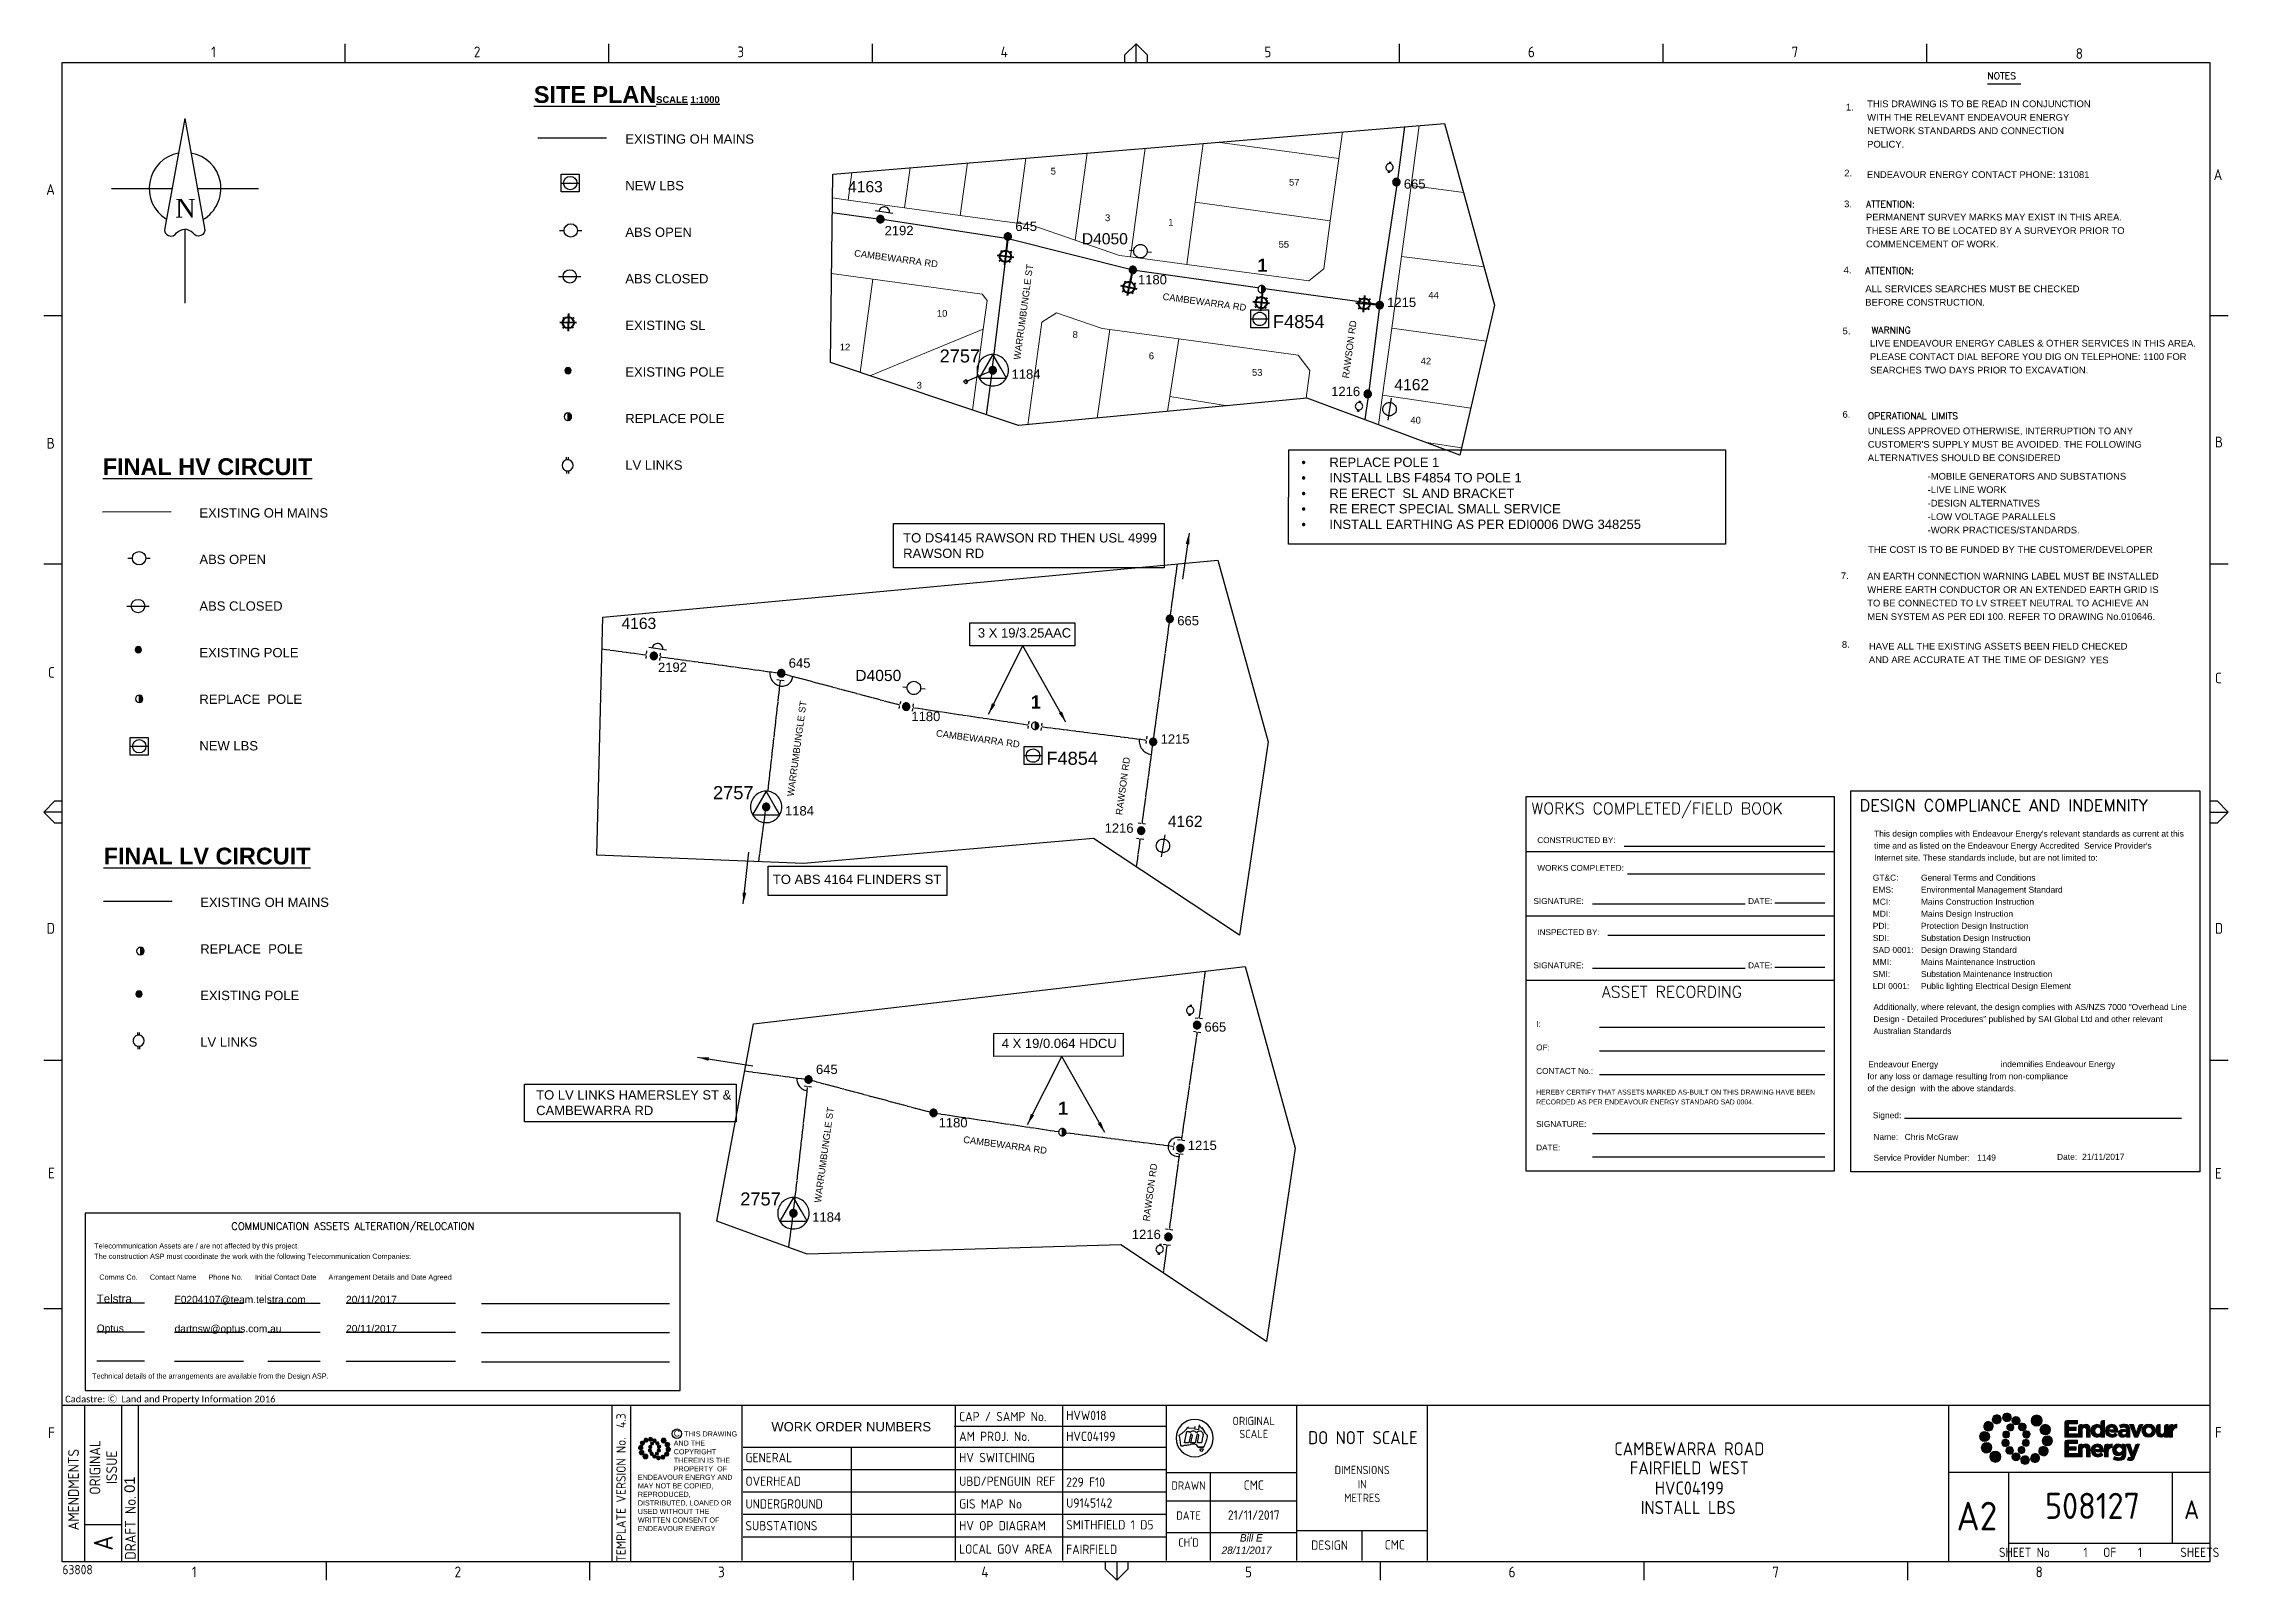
# Paper-space layout 'A2' of a CAD drawing. Header units: metres, sheet in millimetres. Extents: x -21 to 565, y 0 to 412.
# The model-space entities are those that its viewports show. They can reach past a viewport. Long polylines and large blocks are cut down to what shows.
import ezdxf
from ezdxf.enums import TextEntityAlignment as Align

# ---------------------------------------------------------------- set-up
doc = ezdxf.new("R2010")
doc.units = ezdxf.units.M
doc.linetypes.add('Cable Exist OH', pattern=[1, 1, 0])
doc.linetypes.add('Cable Exist UG', pattern=[8.2, 4, -1.2, 1.8, -1.2])
doc.layers.get('0').update_dxf_attribs({"color": 6})
for name, color, linetype, lineweight in [('Cadastre Land Parcels_SP_EXT', 9, 'Continuous', 5), ('Cadastre Road Names_SP_HV_LV_SL_EXT', 9, 'Continuous', 5), ('Cadastre Roads_SP_EXT', 9, 'Continuous', 5)]:
    doc.layers.add(name, color=color, linetype=linetype, lineweight=lineweight)
for name, color, linetype in [('Equip_SP_HV_EXT', 7, 'Continuous'), ('Equip_SP_HV_NEW', 2, 'Continuous'), ('Equip_SP_LV_EXT', 7, 'Continuous'), ('Equip_SP_SL_EXT', 7, 'Continuous'), ('Mains_HV_EXT', 7, 'Continuous'), ('Mains_HV_NEW', 2, 'Continuous'), ('Mains_LV_EXT', 7, 'Continuous'), ('Notes', 7, 'Continuous'), ('OH_Details_SP_MISC', 7, 'Continuous'), ('Services_SP_EXT', 7, 'Continuous'), ('Sub_SP_TR_HV_LV_EXT', 7, 'Continuous'), ('SupportsOH_SP_TR_HV_LV_SL_EXT', 7, 'Continuous'), ('SupportsOH_SP_TR_HV_LV_SL_NEW', 2, 'Continuous'), ('SupportsUG_SP_EXT', 7, 'Continuous')]:
    doc.layers.add(name, color=color, linetype=linetype)
doc.layers.add('Features_HIDE', color=1, linetype='Continuous', plot=False)
doc.layers.add('Viewports', color=6, linetype='Continuous', plot=False)
doc.layers.get('0').freeze()
doc.styles.add('ARIAL', font='arial.ttf', dxfattribs={"height": 2})
doc.styles.add('Elec', font='romand__.ttf')
doc.styles.add('HVSW_LABEL', font='arial.ttf')
doc.styles.add('iecARIAL', font='arial.ttf', dxfattribs={"height": 2})
doc.styles.add('iecARIALBOLD', font='arialbd.ttf')
doc.styles.add('iecISOCP', font='isocp.shx')
doc.styles.add('iecNAME', font='times.ttf')
doc.styles.add('POLE_LABEL', font='arial.ttf')
doc.styles.get("Standard").update_dxf_attribs({"font": 'arial.ttf'})
doc.dimstyles.get("Standard").update_dxf_attribs({"dimtxt": 0.18, "dimasz": 0.18, "dimexe": 0.18, "dimexo": 0.0625, "dimgap": 0.09, "dimtad": 0, "dimtih": 1, "dimtoh": 1, "dimdec": 4, "dimzin": 0, "dimdsep": 46, "dimtxsty": 'Standard', "dimcen": 0.09, "dimadec": 0, "dimazin": 0, "dimtfac": 1, "dimtdec": 4, "dimtofl": 0, "dimtmove": 0, "dimatfit": 3, "dimfxl": 1, "dimtolj": 1, "dimtzin": 0, "dimarcsym": 0})

psp = doc.layouts.new('A2')

# ---------------------------------------------------------------- texts
at = {"layer": 'Notes', "color": 7, "lineweight": -3, "style": 'Elec'}
for s, height, p in [('NOTES', 1.806, (500.71, 404.71)), ('ATTENTION:', 1.806, (468.15, 370.28)), ('ATTENTION:', 1.806, (467.95, 352.41)), ('OPERATIONAL LIMITS', 1.8062, (468.62, 313.44))]:
    psp.add_text(s, height=height, dxfattribs=at).set_placement(p, align=Align.TOP_LEFT)
at = {"layer": 'Notes', "color": 7, "lineweight": -3}
for s, height, p in [('1.', 1.806, (462.72, 396.29)), ('2.', 1.806, (462.29, 378.62)), ('ENDEAVOUR ENERGY CONTACT PHONE: 131081', 1.8062, (468.38, 378.2)), ('4.', 1.806, (462.12, 352.58)), ('THE COST IS TO BE FUNDED BY THE CUSTOMER/DEVELOPER', 1.8062, (468.69, 277.55)), ('7.', 1.806, (461.4, 270.51)), ('8.', 1.806, (461.66, 252.09))]:
    psp.add_text(s, height=height, dxfattribs=at).set_placement(p, align=Align.TOP_LEFT)
for s, p in [('3.', (463.31, 369.42)), ('6.', (462.88, 312.93))]:
    psp.add_text(s, height=1.806, dxfattribs=at).set_placement(p, align=Align.MIDDLE_CENTER)
psp.add_text('5.', height=1.806, dxfattribs=at).set_placement((461.84, 333.89), align=Align.BOTTOM_LEFT)
at = {"layer": 'Notes', "color": 7, "lineweight": -3, "style": 'Elec'}
psp.add_text('WARNING', height=1.806, dxfattribs=at).set_placement((474.86, 335.55), align=Align.MIDDLE_CENTER)
at = {"layer": 'Notes', "attachment_point": 1}
for s, width, insert, char_height in [('{\\fArial|b1|i0|c0|p34;\\L\\C7;SITE PLAN\\H0.4x;SCALE 1:1000}', 51.5279, (110.55, 401.03), 4.5), ('{\\fArial|b1|i0|c0|p34;\\L\\C7;FINAL HV CIRCUIT}', 67.7826, (-5.17, 301.16), 4.5), ('{\\fArial|b1|i0|c0|p34;\\L\\C7;FINAL LV CIRCUIT}', 67.7826, (-4.94, 196.64), 4.5), ('\\A1;\\pi7.4381;{\\fEucrosiaUPC|b0|i1|c0|p18;Bill E\\P\\pi2.5255;28/11/2017}', 22.1081, (292.64, 12.39), 2)]:
    psp.add_mtext_dynamic_manual_height_columns(s, width=width, gutter_width=4, heights=[0], dxfattribs=dict(at, insert=insert, char_height=char_height))
at = {"layer": 'Notes', "color": 7, "lineweight": -3, "insert": (468.44, 397.19), "char_height": 1.8062, "width": 60.4958, "attachment_point": 1, "line_spacing_factor": 1.2}
psp.add_mtext('THIS DRAWING IS TO BE READ IN CONJUNCTION\\PWITH THE RELEVANT ENDEAVOUR ENERGY NETWORK STANDARDS AND CONNECTION POLICY.', dxfattribs=at)
at = {"layer": 'Notes', "color": 7, "linetype": 'Cable Exist UG', "char_height": 2.5, "attachment_point": 1}
for s, insert in [('EXISTING OH MAINS \\P\\P\\PNEW LBS\\P\\P\\PABS OPEN\\P\\P\\PABS CLOSED\\P\\P\\PEXISTING SL\\P\\P\\PEXISTING POLE\\P\\P\\PREPLACE POLE\\P\\P\\PLV LINKS', (135.1, 388.09)), ('EXISTING OH MAINS\\P\\P\\PABS OPEN\\P\\P\\PABS CLOSED \\P\\P\\PEXISTING POLE\\P\\P\\PREPLACE  POLE\\P\\P\\PNEW LBS', (20.77, 287.75)), ('EXISTING OH MAINS\\P\\P\\PREPLACE  POLE\\P\\P\\PEXISTING POLE\\P\\P\\PLV LINKS', (20.99, 183.23))]:
    psp.add_mtext_dynamic_manual_height_columns(s, width=52.8507, gutter_width=4, heights=[0], dxfattribs=dict(at, insert=insert))
at = {"layer": 'Notes', "color": 7, "lineweight": -3, "char_height": 1.8062, "line_spacing_factor": 1.2}
for s, insert, attachment_point in [('PERMANENT SURVEY MARKS MAY EXIST IN THIS AREA. \\PTHESE ARE TO BE LOCATED BY A SURVEYOR PRIOR TO \\PCOMMENCEMENT OF WORK.', (468.15, 366.78), 1), ('ALL SERVICES SEARCHES MUST BE CHECKED \\PBEFORE CONSTRUCTION.', (467.95, 342.09), 7), ('LIVE ENDEAVOUR ENERGY CABLES & OTHER SERVICES IN THIS AREA.\\PPLEASE CONTACT DIAL BEFORE YOU DIG ON TELEPHONE: 1100 FOR\\PSEARCHES TWO DAYS PRIOR TO EXCAVATION.', (469.21, 328.41), 4), ("UNLESS APPROVED OTHERWISE, INTERRUPTION TO ANY \\PCUSTOMER'S SUPPLY MUST BE AVOIDED. THE FOLLOWING \\PALTERNATIVES SHOULD BE CONSIDERED", (468.62, 309.41), 1), ('-MOBILE GENERATORS AND SUBSTATIONS\\P-LIVE LINE WORK\\P-DESIGN ALTERNATIVES\\P-LOW VOLTAGE PARALLELS\\P-WORK PRACTICES/STANDARDS.', (484.69, 297.23), 1), ('AN EARTH CONNECTION WARNING LABEL MUST BE INSTALLED \\PWHERE EARTH CONDUCTOR OR AN EXTENDED EARTH GRID IS \\PTO BE CONNECTED TO LV STREET NEUTRAL TO ACHIEVE AN \\PMEN SYSTEM AS PER EDI 100. REFER TO DRAWING No.010646.', (468.47, 264.08), 4), ('HAVE ALL THE EXISTING ASSETS BEEN FIELD CHECKED\\PAND ARE ACCURATE AT THE TIME OF DESIGN?    ', (468.91, 248.89), 4)]:
    psp.add_mtext(s, dxfattribs=dict(at, insert=insert, attachment_point=attachment_point))
at = {"layer": 'Notes', "color": 7, "linetype": 'Continuous', "char_height": 2.5, "attachment_point": 1}
for s, width, insert in [('\\pi-7.5,l7.5,t7.5;{\\fSymbol|b0|i0|c2|p18;·^I}REPLACE POLE 1\\P{\\fSymbol|b0|i0|c2|p18;·^I}INSTALL LBS F4854 TO POLE 1\\P{\\fSymbol|b0|i0|c2|p18;·^I}RE ERECT  SL AND BRACKET\\P{\\fSymbol|b0|i0|c2|p18;·^I}RE ERECT SPECIAL SMALL SERVICE\\P{\\fSymbol|b0|i0|c2|p18;\\C256;·^I}INSTALL EARTHING AS PER EDI0006 DWG 348255', 109.1741, (316.59, 301.34)), ('TO DS4145 RAWSON RD THEN USL 4999 RAWSON RD', 68.2808, (209.68, 281.05)), ('3 X 19/3.25AAC', 68.2808, (229.73, 255.54)), ('TO ABS 4164 FLINDERS ST', 68.2808, (174.7, 189.39)), ('4 X 19/0.064 HDCU', 68.2808, (236.14, 145.36)), ('TO LV LINKS HAMERSLEY ST & CAMBEWARRA RD', 68.2808, (111.16, 131.53))]:
    psp.add_mtext_dynamic_manual_height_columns(s, width=width, gutter_width=4, heights=[0], dxfattribs=dict(at, insert=insert))
at = {"layer": 'Notes', "color": 7, "lineweight": -3, "flags": 4}
psp.add_attdef('YES', (528.2, 246.1), 'Yes', height=1.806, dxfattribs=at)

msp = doc.modelspace()

# ---------------------------------------------------------------- texts
at = {"layer": 'Cadastre Land Parcels_SP_EXT'}
for s, p in [('13', (308419.72, 6250819.49)), ('11', (308435.26, 6250821.07)), ('9', (308451.02, 6250818.94)), ('7', (308466.73, 6250816.8)), ('5', (308479.8, 6250807.15)), ('57', (308543.77, 6250804.17)), ('3', (308494.39, 6250794.63)), ('1', (308511.36, 6250793.44)), ('46', (308592.83, 6250793)), ('55', (308540.97, 6250787.51)), ('44', (308581.18, 6250773.85)), ('10', (308449.26, 6250768.99)), ('8', (308485.69, 6250763.31)), ('12', (308423.19, 6250759.93)), ('6', (308506.14, 6250757.57)), ('53', (308533.83, 6250753.13)), ('42', (308579.12, 6250756.16)), ('3', (308443.82, 6250749.69)), ('40', (308576.36, 6250740.31)), ('53', (308532.37, 6250737.77)), ('5', (308441.39, 6250731.79))]:
    msp.add_text(s, height=1.8, dxfattribs=at).set_placement(p)
msp.add_text('48', height=1.8, rotation=82.29214, dxfattribs=at).set_placement((308592.46, 6250811.84))
at = {"layer": 'Cadastre Road Names_SP_HV_LV_SL_EXT'}
for s, rotation, p in [('CAMBEWARRA RD', 352.27469, (308509.75, 6250773.55)), ('RAWSON RD', 82.26292, (308559.82, 6250752.35))]:
    msp.add_text(s, height=1.8, rotation=rotation, dxfattribs=at).set_placement(p)
at = {"layer": 'Cadastre Roads_SP_EXT'}
msp.add_text('CAMBEWARRA RD', height=1.8, rotation=352.27231, dxfattribs=at).set_placement((308426.96, 6250785.21))
at = {"layer": 'Mains_LV_EXT'}
msp.add_text('E30', height=1.8, rotation=81.20337, dxfattribs=at).set_placement((308562.43, 6250729.99))

# ---------------------------------------------------------------- blocks, each defined once
blk = doc.blocks.new('NorthPnt 11(NP11)')
for p, q in [((-19.7, 0.02), (-3.49, 0)), ((3.32, 0), (19.7, -0.02)), ((-0.08, -10.94), (-0.08, -30.8))]:
    blk.add_line(p, q)
for points in [[(-0.08, 18.81), (-5.43, -10.68, 0.877048), (-2.29, -11.9, -0.1543), (-0.08, -10.94, 0.090511)], [(-0.08, 18.81), (5.26, -10.68, -0.877048), (2.13, -11.9, 0.1543), (-0.08, -10.94, -0.090511)]]:
    blk.add_lwpolyline(points, format="xyb")
for start, end in [(100.5988, 238.86433), (300.09942, 80.43745)]:
    blk.add_arc((0, 0), 9.64, start, end)
at = {"color": 7, "style": 'iecNAME'}
blk.add_text('N', height=5.02, dxfattribs=at).set_placement((-2.62, -7.82))
blk = doc.blocks.new('A$C30A46249')
at = {"color": 7, "lineweight": -3, "insert": (6.92, 4.97), "char_height": 1.79, "attachment_point": 7, "line_spacing_factor": 1.2}
blk.add_mtext('{\\fCalibri|b0|i0|c0|p34;\\C256;Cadastre: \\fMS Gothic|b0|i0|c128|p49;\\C250;\\c2236962;Ⓒ\\fMS Gothic|b0|i0|c0|p49; \\fCalibri|b0|i0|c0|p34;\\C256;Land and Property Information 2016}', dxfattribs=at)
blk = doc.blocks.new('EE_LOGO_SMALL')
at = {"layer": 'Notes'}
h = blk.add_hatch(color=256, dxfattribs=at)
edge = h.paths.add_edge_path()
edge.add_spline(control_points=[(-8.4, 2), (-9.2, 2), (-9.8, 1.4), (-9.8, 0.7), (-9.9, -0.1), (-9.3, -0.7), (-8.6, -0.8), (-7.8, -0.8), (-7.2, -0.2), (-7.1, 0.5), (-7.1, 1.3), (-7.7, 1.9), (-8.4, 2)], knot_values=[0, 0, 0, 0, 1, 1, 1, 2, 2, 2, 3, 3, 3, 4, 4, 4, 4], degree=3, periodic=0)
h = blk.add_hatch(color=256, dxfattribs=at)
edge = h.paths.add_edge_path()
edge.add_spline(control_points=[(-6.8, 4.5), (-7.4, 4.8), (-8.2, 4.6), (-8.6, 4), (-8.9, 3.4), (-8.7, 2.6), (-8.1, 2.2), (-7.5, 1.9), (-6.7, 2.1), (-6.3, 2.7), (-6, 3.3), (-6.2, 4.1), (-6.8, 4.5)], knot_values=[0, 0, 0, 0, 1, 1, 1, 2, 2, 2, 3, 3, 3, 4, 4, 4, 4], degree=3, periodic=0)
h = blk.add_hatch(color=256, dxfattribs=at)
edge = h.paths.add_edge_path()
edge.add_spline(control_points=[(-4.2, 5.9), (-4.6, 6.5), (-5.3, 6.6), (-5.9, 6.3), (-6.4, 5.9), (-6.6, 5.1), (-6.2, 4.6), (-5.9, 4), (-5.1, 3.8), (-4.6, 4.2), (-4, 4.6), (-3.8, 5.3), (-4.2, 5.9)], knot_values=[0, 0, 0, 0, 1, 1, 1, 2, 2, 2, 3, 3, 3, 4, 4, 4, 4], degree=3, periodic=0)
h = blk.add_hatch(color=256, dxfattribs=at)
edge = h.paths.add_edge_path()
edge.add_spline(control_points=[(-1.3, 5.9), (-1.4, 6.5), (-2, 7), (-2.6, 6.9), (-3.3, 6.9), (-3.7, 6.3), (-3.7, 5.6), (-3.6, 5), (-3, 4.5), (-2.4, 4.6), (-1.7, 4.7), (-1.3, 5.2), (-1.3, 5.9)], knot_values=[0, 0, 0, 0, 1, 1, 1, 2, 2, 2, 3, 3, 3, 4, 4, 4, 4], degree=3, periodic=0)
h = blk.add_hatch(color=256, dxfattribs=at)
edge = h.paths.add_edge_path()
edge.add_spline(control_points=[(-2.5, 2.1), (-3, 2.2), (-3.5, 1.9), (-3.6, 1.3), (-3.7, 0.8), (-3.4, 0.3), (-2.9, 0.2), (-2.4, 0.1), (-1.9, 0.4), (-1.8, 0.9), (-1.7, 1.5), (-2, 2), (-2.5, 2.1)], knot_values=[0, 0, 0, 0, 1, 1, 1, 2, 2, 2, 3, 3, 3, 4, 4, 4, 4], degree=3, periodic=0)
h = blk.add_hatch(color=256, dxfattribs=at)
edge = h.paths.add_edge_path()
edge.add_spline(control_points=[(1, 4.9), (1, 4.3), (0.5, 3.8), (-0.1, 3.8), (-0.7, 3.8), (-1.2, 4.3), (-1.2, 4.9), (-1.2, 5.5), (-0.7, 6), (-0.1, 6), (0.5, 6), (1, 5.5), (1, 4.9)], knot_values=[0, 0, 0, 0, 1, 1, 1, 2, 2, 2, 3, 3, 3, 4, 4, 4, 4], degree=3, periodic=0)
edge = h.paths.add_edge_path()
edge.add_spline(control_points=[(-1.4, 4), (-1.9, 4.1), (-2.4, 3.8), (-2.5, 3.3), (-2.6, 2.7), (-2.3, 2.2), (-1.8, 2.1), (-1.3, 2), (-0.7, 2.3), (-0.6, 2.9), (-0.5, 3.4), (-0.9, 3.9), (-1.4, 4)], knot_values=[0, 0, 0, 0, 1, 1, 1, 2, 2, 2, 3, 3, 3, 4, 4, 4, 4], degree=3, periodic=0)
h = blk.add_hatch(color=256, dxfattribs=at)
edge = h.paths.add_edge_path()
edge.add_spline(control_points=[(2.3, 2.4), (2.8, 2.8), (2.8, 3.4), (2.4, 3.9), (2, 4.3), (1.4, 4.3), (0.9, 3.9), (0.5, 3.6), (0.5, 2.9), (0.9, 2.5), (1.2, 2), (1.9, 2), (2.3, 2.4)], knot_values=[0, 0, 0, 0, 1, 1, 1, 2, 2, 2, 3, 3, 3, 4, 4, 4, 4], degree=3, periodic=0)
edge = h.paths.add_edge_path()
edge.add_spline(control_points=[(1, 4.9), (1, 4.3), (0.5, 3.8), (-0.1, 3.8), (-0.7, 3.8), (-1.2, 4.3), (-1.2, 4.9), (-1.2, 5.5), (-0.7, 6), (-0.1, 6), (0.5, 6), (1, 5.5), (1, 4.9)], knot_values=[0, 0, 0, 0, 1, 1, 1, 2, 2, 2, 3, 3, 3, 4, 4, 4, 4], degree=3, periodic=0)
h = blk.add_hatch(color=256, dxfattribs=at)
edge = h.paths.add_edge_path()
edge.add_spline(control_points=[(1, 4.9), (1, 4.3), (0.5, 3.8), (-0.1, 3.8), (-0.7, 3.8), (-1.2, 4.3), (-1.2, 4.9), (-1.2, 5.5), (-0.7, 6), (-0.1, 6), (0.5, 6), (1, 5.5), (1, 4.9)], knot_values=[0, 0, 0, 0, 1, 1, 1, 2, 2, 2, 3, 3, 3, 4, 4, 4, 4], degree=3, periodic=0)
edge = h.paths.add_edge_path(flags=16)
edge.add_spline(control_points=[(1, 4.9), (1, 4.3), (0.5, 3.8), (-0.1, 3.8), (-0.7, 3.8), (-1.2, 4.3), (-1.2, 4.9), (-1.2, 5.5), (-0.7, 6), (-0.1, 6), (0.5, 6), (1, 5.5), (1, 4.9)], knot_values=[0, 0, 0, 0, 1, 1, 1, 2, 2, 2, 3, 3, 3, 4, 4, 4, 4], degree=3, periodic=0)
h = blk.add_hatch(color=256, dxfattribs=at)
edge = h.paths.add_edge_path()
edge.add_spline(control_points=[(3, 0.2), (3.5, 0.3), (3.8, 0.9), (3.7, 1.4), (3.6, 1.9), (3, 2.3), (2.5, 2.1), (1.9, 2), (1.6, 1.4), (1.8, 0.9), (1.9, 0.4), (2.5, 0.1), (3, 0.2)], knot_values=[0, 0, 0, 0, 1, 1, 1, 2, 2, 2, 3, 3, 3, 4, 4, 4, 4], degree=3, periodic=0)
h = blk.add_hatch(color=256, dxfattribs=at)
edge = h.paths.add_edge_path()
edge.add_spline(control_points=[(7, 4.9), (7, 4), (6.3, 3.4), (5.5, 3.4), (4.6, 3.4), (4, 4), (4, 4.9), (4, 5.7), (4.6, 6.4), (5.5, 6.4), (6.3, 6.4), (7, 5.7), (7, 4.9)], knot_values=[0, 0, 0, 0, 1, 1, 1, 2, 2, 2, 3, 3, 3, 4, 4, 4, 4], degree=3, periodic=0)
h = blk.add_hatch(color=256, dxfattribs=at)
edge = h.paths.add_edge_path()
edge.add_spline(control_points=[(8.4, 1.1), (9.1, 1.5), (9.4, 2.3), (9.1, 3), (8.8, 3.7), (7.9, 4.1), (7.2, 3.8), (6.5, 3.4), (6.2, 2.6), (6.5, 1.9), (6.8, 1.2), (7.7, 0.8), (8.4, 1.1)], knot_values=[0, 0, 0, 0, 1, 1, 1, 2, 2, 2, 3, 3, 3, 4, 4, 4, 4], degree=3, periodic=0)
h = blk.add_hatch(color=256, dxfattribs=at)
edge = h.paths.add_edge_path()
edge.add_spline(control_points=[(8.3, -1.9), (9, -1.9), (9.7, -1.4), (9.7, -0.6), (9.7, 0.1), (9.2, 0.8), (8.4, 0.8), (7.7, 0.8), (7, 0.3), (7, -0.5), (6.9, -1.2), (7.5, -1.9), (8.3, -1.9)], knot_values=[0, 0, 0, 0, 1, 1, 1, 2, 2, 2, 3, 3, 3, 4, 4, 4, 4], degree=3, periodic=0)
h = blk.add_hatch(color=256, dxfattribs=at)
edge = h.paths.add_edge_path()
edge.add_spline(control_points=[(-8.5, -1.1), (-9.2, -1.4), (-9.6, -2.3), (-9.3, -3), (-8.9, -3.7), (-8.1, -4), (-7.4, -3.7), (-6.7, -3.4), (-6.3, -2.5), (-6.6, -1.8), (-7, -1.1), (-7.8, -0.8), (-8.5, -1.1)], knot_values=[0, 0, 0, 0, 1, 1, 1, 2, 2, 2, 3, 3, 3, 4, 4, 4, 4], degree=3, periodic=0)
h = blk.add_hatch(color=256, dxfattribs=at)
edge = h.paths.add_edge_path()
edge.add_spline(control_points=[(-7.1, -4.8), (-7.1, -4), (-6.5, -3.3), (-5.6, -3.3), (-4.8, -3.3), (-4.1, -4), (-4.1, -4.8), (-4.1, -5.7), (-4.8, -6.3), (-5.6, -6.3), (-6.5, -6.3), (-7.1, -5.7), (-7.1, -4.8)], knot_values=[0, 0, 0, 0, 1, 1, 1, 2, 2, 2, 3, 3, 3, 4, 4, 4, 4], degree=3, periodic=0)
h = blk.add_hatch(color=256, dxfattribs=at)
edge = h.paths.add_edge_path()
edge.add_spline(control_points=[(-3.1, -0.2), (-3.7, -0.3), (-4, -0.8), (-3.8, -1.4), (-3.7, -1.9), (-3.2, -2.2), (-2.6, -2.1), (-2.1, -1.9), (-1.8, -1.4), (-1.9, -0.9), (-2.1, -0.3), (-2.6, 0), (-3.1, -0.2)], knot_values=[0, 0, 0, 0, 1, 1, 1, 2, 2, 2, 3, 3, 3, 4, 4, 4, 4], degree=3, periodic=0)
h = blk.add_hatch(color=256, dxfattribs=at)
edge = h.paths.add_edge_path()
edge.add_spline(control_points=[(-2.5, -2.3), (-2.9, -2.7), (-3, -3.4), (-2.6, -3.8), (-2.2, -4.2), (-1.5, -4.3), (-1.1, -3.9), (-0.7, -3.5), (-0.6, -2.8), (-1, -2.4), (-1.4, -2), (-2, -1.9), (-2.5, -2.3)], knot_values=[0, 0, 0, 0, 1, 1, 1, 2, 2, 2, 3, 3, 3, 4, 4, 4, 4], degree=3, periodic=0)
h = blk.add_hatch(color=256, dxfattribs=at)
edge = h.paths.add_edge_path()
edge.add_spline(control_points=[(-1.2, -4.8), (-1.2, -4.2), (-0.7, -3.7), (-0.1, -3.7), (0.5, -3.7), (1, -4.2), (1, -4.8), (1, -5.4), (0.5, -5.9), (-0.1, -5.9), (-0.7, -5.9), (-1.2, -5.4), (-1.2, -4.8)], knot_values=[0, 0, 0, 0, 1, 1, 1, 2, 2, 2, 3, 3, 3, 4, 4, 4, 4], degree=3, periodic=0)
h = blk.add_hatch(color=256, dxfattribs=at)
edge = h.paths.add_edge_path()
edge.add_spline(control_points=[(1.2, -3.9), (1.7, -4.1), (2.2, -3.7), (2.3, -3.2), (2.5, -2.7), (2.1, -2.2), (1.6, -2.1), (1.1, -2), (0.6, -2.3), (0.5, -2.8), (0.4, -3.3), (0.7, -3.8), (1.2, -3.9)], knot_values=[0, 0, 0, 0, 1, 1, 1, 2, 2, 2, 3, 3, 3, 4, 4, 4, 4], degree=3, periodic=0)
h = blk.add_hatch(color=256, dxfattribs=at)
edge = h.paths.add_edge_path()
edge.add_spline(control_points=[(1.2, -5.8), (1.3, -6.5), (1.8, -6.9), (2.5, -6.9), (3.1, -6.8), (3.6, -6.2), (3.5, -5.6), (3.4, -5), (2.9, -4.5), (2.2, -4.6), (1.6, -4.6), (1.1, -5.2), (1.2, -5.8)], knot_values=[0, 0, 0, 0, 1, 1, 1, 2, 2, 2, 3, 3, 3, 4, 4, 4, 4], degree=3, periodic=0)
h = blk.add_hatch(color=256, dxfattribs=at)
edge = h.paths.add_edge_path()
edge.add_spline(control_points=[(2.4, -2), (2.9, -2.1), (3.4, -1.8), (3.5, -1.3), (3.6, -0.8), (3.3, -0.3), (2.8, -0.2), (2.2, -0.1), (1.7, -0.4), (1.6, -0.9), (1.5, -1.4), (1.8, -1.9), (2.4, -2)], knot_values=[0, 0, 0, 0, 1, 1, 1, 2, 2, 2, 3, 3, 3, 4, 4, 4, 4], degree=3, periodic=0)
h = blk.add_hatch(color=256, dxfattribs=at)
edge = h.paths.add_edge_path()
edge.add_spline(control_points=[(4, -5.8), (4.4, -6.4), (5.2, -6.6), (5.7, -6.2), (6.3, -5.8), (6.5, -5.1), (6.1, -4.5), (5.7, -4), (5, -3.8), (4.4, -4.2), (3.8, -4.5), (3.7, -5.3), (4, -5.8)], knot_values=[0, 0, 0, 0, 1, 1, 1, 2, 2, 2, 3, 3, 3, 4, 4, 4, 4], degree=3, periodic=0)
h = blk.add_hatch(color=256, dxfattribs=at)
edge = h.paths.add_edge_path()
edge.add_spline(control_points=[(6.7, -4.4), (7.3, -4.8), (8.1, -4.6), (8.4, -4), (8.8, -3.3), (8.6, -2.6), (8, -2.2), (7.3, -1.8), (6.6, -2.1), (6.2, -2.7), (5.8, -3.3), (6, -4.1), (6.7, -4.4)], knot_values=[0, 0, 0, 0, 1, 1, 1, 2, 2, 2, 3, 3, 3, 4, 4, 4, 4], degree=3, periodic=0)
at = {"layer": 'Notes', "lineweight": 0}
for points in [[(1.8, 2.1), (1.8, 2.1)], [(-2, -2.1), (-2, -2.1)]]:
    blk.add_lwpolyline(points, dxfattribs=at)
for points in [[(-8.4, 2), (-9.2, 2), (-9.8, 1.4), (-9.8, 0.7), (-9.9, -0.1), (-9.3, -0.7), (-8.6, -0.8), (-7.8, -0.8), (-7.2, -0.2), (-7.1, 0.5), (-7.1, 1.3), (-7.7, 1.9), (-8.4, 2)], [(-6.8, 4.5), (-7.4, 4.8), (-8.2, 4.6), (-8.6, 4), (-8.9, 3.4), (-8.7, 2.6), (-8.1, 2.2), (-7.5, 1.9), (-6.7, 2.1), (-6.3, 2.7), (-6, 3.3), (-6.2, 4.1), (-6.8, 4.5)], [(-4.2, 5.9), (-4.6, 6.5), (-5.3, 6.6), (-5.9, 6.3), (-6.4, 5.9), (-6.6, 5.1), (-6.2, 4.6), (-5.9, 4), (-5.1, 3.8), (-4.6, 4.2), (-4, 4.6), (-3.8, 5.3), (-4.2, 5.9)], [(-1.3, 5.9), (-1.4, 6.5), (-2, 7), (-2.6, 6.9), (-3.3, 6.9), (-3.7, 6.3), (-3.7, 5.6), (-3.6, 5), (-3, 4.5), (-2.4, 4.6), (-1.7, 4.7), (-1.3, 5.2), (-1.3, 5.9)], [(-2.5, 2.1), (-3, 2.2), (-3.5, 1.9), (-3.6, 1.3), (-3.7, 0.8), (-3.4, 0.3), (-2.9, 0.2), (-2.4, 0.1), (-1.9, 0.4), (-1.8, 0.9), (-1.7, 1.5), (-2, 2), (-2.5, 2.1)], [(-1.4, 4), (-1.9, 4.1), (-2.4, 3.8), (-2.5, 3.3), (-2.6, 2.7), (-2.3, 2.2), (-1.8, 2.1), (-1.3, 2), (-0.7, 2.3), (-0.6, 2.9), (-0.5, 3.4), (-0.9, 3.9), (-1.4, 4)], [(1, 4.9), (1, 4.3), (0.5, 3.8), (-0.1, 3.8), (-0.7, 3.8), (-1.2, 4.3), (-1.2, 4.9), (-1.2, 5.5), (-0.7, 6), (-0.1, 6), (0.5, 6), (1, 5.5), (1, 4.9)], [(1, 4.9), (1, 4.3), (0.5, 3.8), (-0.1, 3.8), (-0.7, 3.8), (-1.2, 4.3), (-1.2, 4.9), (-1.2, 5.5), (-0.7, 6), (-0.1, 6), (0.5, 6), (1, 5.5), (1, 4.9)], [(2.3, 2.4), (2.8, 2.8), (2.8, 3.4), (2.4, 3.9), (2, 4.3), (1.4, 4.3), (0.9, 3.9), (0.5, 3.6), (0.5, 2.9), (0.9, 2.5), (1.2, 2), (1.9, 2), (2.3, 2.4)], [(3, 0.2), (3.5, 0.3), (3.8, 0.9), (3.7, 1.4), (3.6, 1.9), (3, 2.3), (2.5, 2.1), (1.9, 2), (1.6, 1.4), (1.8, 0.9), (1.9, 0.4), (2.5, 0.1), (3, 0.2)], [(7, 4.9), (7, 4), (6.3, 3.4), (5.5, 3.4), (4.6, 3.4), (4, 4), (4, 4.9), (4, 5.7), (4.6, 6.4), (5.5, 6.4), (6.3, 6.4), (7, 5.7), (7, 4.9)], [(8.4, 1.1), (9.1, 1.5), (9.4, 2.3), (9.1, 3), (8.8, 3.7), (7.9, 4.1), (7.2, 3.8), (6.5, 3.4), (6.2, 2.6), (6.5, 1.9), (6.8, 1.2), (7.7, 0.8), (8.4, 1.1)], [(8.3, -1.9), (9, -1.9), (9.7, -1.4), (9.7, -0.6), (9.7, 0.1), (9.2, 0.8), (8.4, 0.8), (7.7, 0.8), (7, 0.3), (7, -0.5), (6.9, -1.2), (7.5, -1.9), (8.3, -1.9)], [(-8.5, -1.1), (-9.2, -1.4), (-9.6, -2.3), (-9.3, -3), (-8.9, -3.7), (-8.1, -4), (-7.4, -3.7), (-6.7, -3.4), (-6.3, -2.5), (-6.6, -1.8), (-7, -1.1), (-7.8, -0.8), (-8.5, -1.1)], [(-7.1, -4.8), (-7.1, -4), (-6.5, -3.3), (-5.6, -3.3), (-4.8, -3.3), (-4.1, -4), (-4.1, -4.8), (-4.1, -5.7), (-4.8, -6.3), (-5.6, -6.3), (-6.5, -6.3), (-7.1, -5.7), (-7.1, -4.8)], [(-3.1, -0.2), (-3.7, -0.3), (-4, -0.8), (-3.8, -1.4), (-3.7, -1.9), (-3.2, -2.2), (-2.6, -2.1), (-2.1, -1.9), (-1.8, -1.4), (-1.9, -0.9), (-2.1, -0.3), (-2.6, 0), (-3.1, -0.2)], [(-2.5, -2.3), (-2.9, -2.7), (-3, -3.4), (-2.6, -3.8), (-2.2, -4.2), (-1.5, -4.3), (-1.1, -3.9), (-0.7, -3.5), (-0.6, -2.8), (-1, -2.4), (-1.4, -2), (-2, -1.9), (-2.5, -2.3)], [(-1.2, -4.8), (-1.2, -4.2), (-0.7, -3.7), (-0.1, -3.7), (0.5, -3.7), (1, -4.2), (1, -4.8), (1, -5.4), (0.5, -5.9), (-0.1, -5.9), (-0.7, -5.9), (-1.2, -5.4), (-1.2, -4.8)], [(1.2, -3.9), (1.7, -4.1), (2.2, -3.7), (2.3, -3.2), (2.5, -2.7), (2.1, -2.2), (1.6, -2.1), (1.1, -2), (0.6, -2.3), (0.5, -2.8), (0.4, -3.3), (0.7, -3.8), (1.2, -3.9)], [(1.2, -5.8), (1.3, -6.5), (1.8, -6.9), (2.5, -6.9), (3.1, -6.8), (3.6, -6.2), (3.5, -5.6), (3.4, -5), (2.9, -4.5), (2.2, -4.6), (1.6, -4.6), (1.1, -5.2), (1.2, -5.8)], [(2.4, -2), (2.9, -2.1), (3.4, -1.8), (3.5, -1.3), (3.6, -0.8), (3.3, -0.3), (2.8, -0.2), (2.2, -0.1), (1.7, -0.4), (1.6, -0.9), (1.5, -1.4), (1.8, -1.9), (2.4, -2)], [(4, -5.8), (4.4, -6.4), (5.2, -6.6), (5.7, -6.2), (6.3, -5.8), (6.5, -5.1), (6.1, -4.5), (5.7, -4), (5, -3.8), (4.4, -4.2), (3.8, -4.5), (3.7, -5.3), (4, -5.8)], [(6.7, -4.4), (7.3, -4.8), (8.1, -4.6), (8.4, -4), (8.8, -3.3), (8.6, -2.6), (8, -2.2), (7.3, -1.8), (6.6, -2.1), (6.2, -2.7), (5.8, -3.3), (6, -4.1), (6.7, -4.4)]]:
    blk.add_open_spline(points, degree=3, knots=[0, 0, 0, 0, 1, 1, 1, 2, 2, 2, 3, 3, 3, 4, 4, 4, 4], dxfattribs=at)
blk = doc.blocks.new('EE_COPYRIGHT_A2')
at = {"layer": 'Notes'}
blk.add_circle((9.53, -0.82), 1.15, dxfattribs=at)
at = {"xscale": 0.4, "yscale": 0.4, "zscale": 0.4}
blk.add_blockref('EE_LOGO_SMALL', (4.09, -4.46), dxfattribs=at)
at = {"layer": 'Notes', "insert": (0, 0), "char_height": 1.25, "width": 24.1208, "attachment_point": 1, "style": 'ARIAL'}
blk.add_mtext('\\pt8.75;               ^I{\\H1.2x;C } THIS DRAWING\\P\\pi-8.75,l8.75,t8.75,20;       ^IAND THE ^I\\P\\pi0,t8.75;COPYRIGHT\\P\\pi-8.75,t1.25,8.75;^I^ITHEREIN IS THE PROPERTY  OF \\P\\pi0,l0,t1.25;ENDEAVOUR ENERGY AND MAY NOT BE COPIED, REPRODUCED, DISTRIBUTED, LOANED OR USED WITHOUT THE WRITTEN CONSENT OF ENDEAVOUR ENERGY', dxfattribs=at)
blk = doc.blocks.new('EE_LOGO')
h = blk.add_hatch(color=7)
edge = h.paths.add_edge_path()
edge.add_spline(control_points=[(-21.12, 5.87), (-21.48, 6.44), (-22.24, 6.61), (-22.81, 6.24), (-23.37, 5.88), (-23.54, 5.12), (-23.17, 4.55), (-22.81, 3.98), (-22.05, 3.82), (-21.48, 4.19), (-20.92, 4.55), (-20.75, 5.31), (-21.12, 5.87)], knot_values=[0, 0, 0, 0, 1, 1, 1, 2, 2, 2, 3, 3, 3, 4, 4, 4, 4], degree=3, periodic=0)
h = blk.add_hatch(color=7)
edge = h.paths.add_edge_path()
edge.add_spline(control_points=[(-18.27, 5.87), (-18.34, 6.5), (-18.91, 6.97), (-19.54, 6.9), (-20.18, 6.84), (-20.65, 6.27), (-20.58, 5.63), (-20.52, 4.99), (-19.95, 4.53), (-19.31, 4.59), (-18.67, 4.66), (-18.21, 5.23), (-18.27, 5.87)], knot_values=[0, 0, 0, 0, 1, 1, 1, 2, 2, 2, 3, 3, 3, 4, 4, 4, 4], degree=3, periodic=0)
h = blk.add_hatch(color=7)
edge = h.paths.add_edge_path()
edge.add_spline(control_points=[(-15.91, 4.86), (-15.91, 4.26), (-16.4, 3.77), (-17, 3.77), (-17.6, 3.77), (-18.08, 4.26), (-18.08, 4.86), (-18.08, 5.46), (-17.6, 5.95), (-17, 5.95), (-16.4, 5.95), (-15.91, 5.46), (-15.91, 4.86)], knot_values=[0, 0, 0, 0, 1, 1, 1, 2, 2, 2, 3, 3, 3, 4, 4, 4, 4], degree=3, periodic=0)
edge = h.paths.add_edge_path()
edge.add_spline(control_points=[(-18.29, 3.97), (-18.8, 4.08), (-19.3, 3.76), (-19.41, 3.25), (-19.52, 2.74), (-19.2, 2.23), (-18.69, 2.12), (-18.18, 2.01), (-17.67, 2.33), (-17.56, 2.84), (-17.45, 3.35), (-17.78, 3.86), (-18.29, 3.97)], knot_values=[0, 0, 0, 0, 1, 1, 1, 2, 2, 2, 3, 3, 3, 4, 4, 4, 4], degree=3, periodic=0)
h = blk.add_hatch(color=7)
edge = h.paths.add_edge_path()
edge.add_spline(control_points=[(-14.59, 2.36), (-14.16, 2.75), (-14.12, 3.41), (-14.51, 3.84), (-14.89, 4.27), (-15.55, 4.31), (-15.99, 3.93), (-16.42, 3.54), (-16.46, 2.88), (-16.07, 2.45), (-15.69, 2.01), (-15.02, 1.98), (-14.59, 2.36)], knot_values=[0, 0, 0, 0, 1, 1, 1, 2, 2, 2, 3, 3, 3, 4, 4, 4, 4], degree=3, periodic=0)
edge = h.paths.add_edge_path()
edge.add_spline(control_points=[(-15.91, 4.86), (-15.91, 4.26), (-16.4, 3.77), (-17, 3.77), (-17.6, 3.77), (-18.08, 4.26), (-18.08, 4.86), (-18.08, 5.46), (-17.6, 5.95), (-17, 5.95), (-16.4, 5.95), (-15.91, 5.46), (-15.91, 4.86)], knot_values=[0, 0, 0, 0, 1, 1, 1, 2, 2, 2, 3, 3, 3, 4, 4, 4, 4], degree=3, periodic=0)
h = blk.add_hatch(color=7)
edge = h.paths.add_edge_path()
edge.add_spline(control_points=[(-15.91, 4.86), (-15.91, 4.26), (-16.4, 3.77), (-17, 3.77), (-17.6, 3.77), (-18.08, 4.26), (-18.08, 4.86), (-18.08, 5.46), (-17.6, 5.95), (-17, 5.95), (-16.4, 5.95), (-15.91, 5.46), (-15.91, 4.86)], knot_values=[0, 0, 0, 0, 1, 1, 1, 2, 2, 2, 3, 3, 3, 4, 4, 4, 4], degree=3, periodic=0)
edge = h.paths.add_edge_path(flags=16)
edge.add_spline(control_points=[(-15.91, 4.86), (-15.91, 4.26), (-16.4, 3.77), (-17, 3.77), (-17.6, 3.77), (-18.08, 4.26), (-18.08, 4.86), (-18.08, 5.46), (-17.6, 5.95), (-17, 5.95), (-16.4, 5.95), (-15.91, 5.46), (-15.91, 4.86)], knot_values=[0, 0, 0, 0, 1, 1, 1, 2, 2, 2, 3, 3, 3, 4, 4, 4, 4], degree=3, periodic=0)
h = blk.add_hatch(color=7)
edge = h.paths.add_edge_path()
edge.add_spline(control_points=[(-9.93, 4.86), (-9.93, 4.03), (-10.61, 3.35), (-11.44, 3.35), (-12.28, 3.35), (-12.95, 4.03), (-12.95, 4.86), (-12.95, 5.69), (-12.28, 6.37), (-11.44, 6.37), (-10.61, 6.37), (-9.93, 5.69), (-9.93, 4.86)], knot_values=[0, 0, 0, 0, 1, 1, 1, 2, 2, 2, 3, 3, 3, 4, 4, 4, 4], degree=3, periodic=0)
h = blk.add_hatch(color=7)
edge = h.paths.add_edge_path()
edge.add_spline(control_points=[(-25.34, 1.94), (-26.08, 1.98), (-26.72, 1.41), (-26.77, 0.66), (-26.81, -0.09), (-26.24, -0.72), (-25.49, -0.77), (-24.74, -0.81), (-24.1, -0.24), (-24.06, 0.51), (-24.02, 1.25), (-24.59, 1.89), (-25.34, 1.94)], knot_values=[0, 0, 0, 0, 1, 1, 1, 2, 2, 2, 3, 3, 3, 4, 4, 4, 4], degree=3, periodic=0)
h = blk.add_hatch(color=7)
edge = h.paths.add_edge_path()
edge.add_spline(control_points=[(-23.73, 4.46), (-24.34, 4.81), (-25.13, 4.61), (-25.49, 3.99), (-25.85, 3.38), (-25.64, 2.59), (-25.03, 2.23), (-24.41, 1.87), (-23.63, 2.08), (-23.27, 2.69), (-22.91, 3.31), (-23.12, 4.1), (-23.73, 4.46)], knot_values=[0, 0, 0, 0, 1, 1, 1, 2, 2, 2, 3, 3, 3, 4, 4, 4, 4], degree=3, periodic=0)
h = blk.add_hatch(color=7)
edge = h.paths.add_edge_path()
edge.add_spline(control_points=[(-19.43, 2.06), (-19.94, 2.17), (-20.44, 1.84), (-20.55, 1.33), (-20.66, 0.82), (-20.34, 0.32), (-19.83, 0.21), (-19.32, 0.1), (-18.81, 0.42), (-18.71, 0.93), (-18.59, 1.44), (-18.92, 1.95), (-19.43, 2.06)], knot_values=[0, 0, 0, 0, 1, 1, 1, 2, 2, 2, 3, 3, 3, 4, 4, 4, 4], degree=3, periodic=0)
h = blk.add_hatch(color=7)
edge = h.paths.add_edge_path()
edge.add_spline(control_points=[(-13.94, 0.18), (-13.41, 0.32), (-13.09, 0.87), (-13.23, 1.4), (-13.37, 1.93), (-13.92, 2.25), (-14.45, 2.11), (-14.98, 1.97), (-15.3, 1.42), (-15.16, 0.89), (-15.02, 0.36), (-14.47, 0.04), (-13.94, 0.18)], knot_values=[0, 0, 0, 0, 1, 1, 1, 2, 2, 2, 3, 3, 3, 4, 4, 4, 4], degree=3, periodic=0)
h = blk.add_hatch(color=7)
edge = h.paths.add_edge_path()
edge.add_spline(control_points=[(-8.55, 1.13), (-7.83, 1.45), (-7.5, 2.29), (-7.82, 3.01), (-8.14, 3.73), (-8.98, 4.06), (-9.7, 3.74), (-10.42, 3.42), (-10.75, 2.58), (-10.43, 1.86), (-10.11, 1.14), (-9.27, 0.81), (-8.55, 1.13)], knot_values=[0, 0, 0, 0, 1, 1, 1, 2, 2, 2, 3, 3, 3, 4, 4, 4, 4], degree=3, periodic=0)
h = blk.add_hatch(color=7)
edge = h.paths.add_edge_path()
edge.add_spline(control_points=[(-8.66, -1.92), (-7.91, -1.96), (-7.27, -1.39), (-7.23, -0.64), (-7.19, 0.1), (-7.76, 0.74), (-8.51, 0.78), (-9.25, 0.83), (-9.89, 0.26), (-9.94, -0.49), (-9.98, -1.24), (-9.41, -1.88), (-8.66, -1.92)], knot_values=[0, 0, 0, 0, 1, 1, 1, 2, 2, 2, 3, 3, 3, 4, 4, 4, 4], degree=3, periodic=0)
h = blk.add_hatch(color=7)
edge = h.paths.add_edge_path()
edge.add_spline(control_points=[(-3.85, 0.44), (-3.85, 0.44), (-3.85, 4.25), (-3.85, 4.3), (-3.85, 4.35), (-3.85, 4.86), (-3.29, 4.86), (-2.74, 4.86), (-0.49, 4.86), (-0.49, 4.86), (-0.49, 4.86), (-0.49, 4), (-0.49, 4), (-0.49, 4), (-2.89, 4), (-2.89, 4), (-2.89, 4), (-2.89, 3.1), (-2.89, 3.1), (-2.89, 3.1), (-0.8, 3.1), (-0.8, 3.1), (-0.8, 3.1), (-0.8, 2.23), (-0.8, 2.23), (-0.8, 2.23), (-2.89, 2.23), (-2.89, 2.23), (-2.89, 2.23), (-2.89, 1.31), (-2.89, 1.31), (-2.89, 1.31), (-0.49, 1.31), (-0.49, 1.31), (-0.49, 1.31), (-0.49, 0.44), (-0.49, 0.44), (-0.49, 0.44), (-3.85, 0.44), (-3.85, 0.44)], knot_values=[0, 0, 0, 0, 1, 1, 1, 2, 2, 2, 3, 3, 3, 4, 4, 4, 5, 5, 5, 6, 6, 6, 7, 7, 7, 8, 8, 8, 9, 9, 9, 10, 10, 10, 11, 11, 11, 12, 12, 12, 13, 13, 13, 13], degree=3, periodic=0)
h = blk.add_hatch(color=7)
edge = h.paths.add_edge_path()
edge.add_spline(control_points=[(1.94, 0.44), (1.94, 0.44), (1.94, 2.33), (1.94, 2.33), (1.94, 2.78), (1.73, 3.02), (1.36, 3.02), (1, 3.02), (0.76, 2.78), (0.76, 2.33), (0.76, 2.33), (0.76, 0.44), (0.76, 0.44), (0.76, 0.44), (-0.2, 0.44), (-0.2, 0.44), (-0.2, 0.44), (-0.2, 3.21), (-0.2, 3.27), (-0.2, 3.33), (-0.2, 3.82), (0.36, 3.82), (0.76, 3.82), (0.76, 3.82), (0.76, 3.82), (0.76, 3.82), (0.76, 3.35), (0.76, 3.35), (0.98, 3.63), (1.27, 3.89), (1.75, 3.89), (2.48, 3.89), (2.9, 3.41), (2.9, 2.63), (2.9, 2.63), (2.9, 0.44), (2.9, 0.44), (2.9, 0.44), (1.94, 0.44), (1.94, 0.44)], knot_values=[0, 0, 0, 0, 1, 1, 1, 2, 2, 2, 3, 3, 3, 4, 4, 4, 5, 5, 5, 6, 6, 6, 7, 7, 7, 8, 8, 8, 9, 9, 9, 10, 10, 10, 11, 11, 11, 12, 12, 12, 13, 13, 13, 13], degree=3, periodic=0)
h = blk.add_hatch(color=7)
edge = h.paths.add_edge_path(flags=16)
edge.add_spline(control_points=[(5.8, 2.13), (5.8, 2.69), (5.43, 3.07), (4.98, 3.07), (4.53, 3.07), (4.15, 2.7), (4.15, 2.13), (4.15, 2.13), (4.15, 2.12), (4.15, 2.12), (4.15, 1.56), (4.53, 1.19), (4.98, 1.19), (5.43, 1.19), (5.8, 1.56), (5.8, 2.12), (5.8, 2.12), (5.8, 2.13), (5.8, 2.13)], knot_values=[0, 0, 0, 0, 1, 1, 1, 2, 2, 2, 3, 3, 3, 4, 4, 4, 5, 5, 5, 6, 6, 6, 6], degree=3, periodic=0)
edge = h.paths.add_edge_path()
edge.add_spline(control_points=[(5.79, 0.44), (5.79, 0.44), (5.79, 0.92), (5.79, 0.92), (5.55, 0.6), (5.23, 0.37), (4.73, 0.37), (3.94, 0.37), (3.19, 0.99), (3.19, 2.12), (3.19, 2.12), (3.19, 2.13), (3.19, 2.13), (3.19, 3.26), (3.93, 3.88), (4.73, 3.88), (5.24, 3.88), (5.56, 3.65), (5.79, 3.38), (5.79, 3.38), (5.79, 4.27), (5.79, 4.3), (5.79, 4.34), (5.79, 4.86), (6.34, 4.86), (6.73, 4.86), (6.75, 4.86), (6.75, 4.86), (6.75, 4.86), (6.75, 0.44), (6.75, 0.44), (6.75, 0.44), (5.79, 0.44), (5.79, 0.44)], knot_values=[0, 0, 0, 0, 1, 1, 1, 2, 2, 2, 3, 3, 3, 4, 4, 4, 5, 5, 5, 6, 6, 6, 7, 7, 7, 8, 8, 8, 9, 9, 9, 10, 10, 10, 11, 11, 11, 11], degree=3, periodic=0)
h = blk.add_hatch(color=7)
edge = h.paths.add_edge_path()
edge.add_spline(control_points=[(8.69, 3.89), (7.7, 3.89), (7.01, 3.09), (7.01, 2.13), (7.01, 2.13), (7.01, 2.12), (7.01, 2.12), (7.01, 1.08), (7.77, 0.37), (8.78, 0.37), (9.39, 0.37), (9.85, 0.61), (10.16, 1), (10.16, 1), (9.62, 1.48), (9.62, 1.48), (9.35, 1.24), (9.12, 1.14), (8.79, 1.14), (8.33, 1.13), (8, 1.49), (7.95, 1.86), (7.91, 2.18), (7.93, 2.29), (7.95, 2.43), (8.02, 2.85), (8.29, 3.12), (8.69, 3.12), (9.09, 3.12), (9.34, 2.83), (9.4, 2.4), (9.4, 2.4), (8.14, 2.4), (8.14, 2.4), (8.14, 2.4), (8.12, 1.8), (8.64, 1.8), (9.17, 1.8), (10.32, 1.8), (10.32, 1.8), (10.33, 1.89), (10.34, 1.95), (10.34, 2.04), (10.34, 2.04), (10.34, 2.05), (10.34, 2.05), (10.34, 3.01), (9.82, 3.89), (8.69, 3.89)], knot_values=[0, 0, 0, 0, 1, 1, 1, 2, 2, 2, 3, 3, 3, 4, 4, 4, 5, 5, 5, 6, 6, 6, 7, 7, 7, 8, 8, 8, 9, 9, 9, 10, 10, 10, 11, 11, 11, 12, 12, 12, 13, 13, 13, 14, 14, 14, 15, 15, 15, 16, 16, 16, 16], degree=3, periodic=0)
h = blk.add_hatch(color=7)
edge = h.paths.add_edge_path(flags=16)
edge.add_spline(control_points=[(12.69, 1.8), (12.53, 1.88), (12.31, 1.93), (12.08, 1.93), (11.67, 1.93), (11.42, 1.77), (11.42, 1.46), (11.42, 1.46), (11.42, 1.45), (11.42, 1.45), (11.42, 1.19), (11.63, 1.04), (11.94, 1.04), (12.39, 1.04), (12.69, 1.29), (12.69, 1.63), (12.69, 1.63), (12.69, 1.8), (12.69, 1.8)], knot_values=[0, 0, 0, 0, 1, 1, 1, 2, 2, 2, 3, 3, 3, 4, 4, 4, 5, 5, 5, 6, 6, 6, 6], degree=3, periodic=0)
edge = h.paths.add_edge_path()
edge.add_spline(control_points=[(12.67, 0.44), (12.67, 0.44), (12.67, 0.81), (12.67, 0.81), (12.44, 0.55), (12.12, 0.38), (11.65, 0.38), (11.01, 0.38), (10.49, 0.74), (10.49, 1.41), (10.49, 1.41), (10.49, 1.42), (10.49, 1.42), (10.49, 2.16), (11.05, 2.5), (11.85, 2.5), (12.19, 2.5), (12.44, 2.45), (12.68, 2.37), (12.68, 2.37), (12.68, 2.42), (12.68, 2.42), (12.68, 2.82), (12.43, 3.07), (11.95, 3.07), (11.59, 3.07), (11.33, 3), (11.02, 2.89), (11.02, 2.89), (10.78, 3.62), (10.78, 3.62), (11.15, 3.78), (11.52, 3.89), (12.09, 3.89), (13.14, 3.89), (13.6, 3.35), (13.6, 2.43), (13.6, 2.43), (13.6, 0.44), (13.6, 0.44), (13.6, 0.44), (12.67, 0.44), (12.67, 0.44)], knot_values=[0, 0, 0, 0, 1, 1, 1, 2, 2, 2, 3, 3, 3, 4, 4, 4, 5, 5, 5, 6, 6, 6, 7, 7, 7, 8, 8, 8, 9, 9, 9, 10, 10, 10, 11, 11, 11, 12, 12, 12, 13, 13, 13, 14, 14, 14, 14], degree=3, periodic=0)
h = blk.add_hatch(color=7)
edge = h.paths.add_edge_path()
edge.add_spline(control_points=[(15.71, 0.44), (15.71, 0.44), (14.84, 0.44), (14.84, 0.44), (14.84, 0.44), (13.51, 3.83), (13.51, 3.83), (13.51, 3.83), (14.53, 3.83), (14.53, 3.83), (14.53, 3.83), (15.28, 1.58), (15.28, 1.58), (15.28, 1.58), (15.86, 3.3), (15.86, 3.3), (15.86, 3.3), (16.02, 3.83), (16.4, 3.83), (16.78, 3.83), (17.04, 3.83), (17.04, 3.83), (17.04, 3.83), (15.71, 0.44), (15.71, 0.44)], knot_values=[0, 0, 0, 0, 1, 1, 1, 2, 2, 2, 3, 3, 3, 4, 4, 4, 5, 5, 5, 6, 6, 6, 7, 7, 7, 8, 8, 8, 8], degree=3, periodic=0)
h = blk.add_hatch(color=7)
edge = h.paths.add_edge_path(flags=16)
edge.add_spline(control_points=[(19.52, 2.16), (19.52, 2.66), (19.16, 3.09), (18.63, 3.09), (18.08, 3.09), (17.75, 2.67), (17.75, 2.17), (17.75, 2.17), (17.75, 2.16), (17.75, 2.16), (17.75, 1.66), (18.11, 1.22), (18.64, 1.22), (19.19, 1.22), (19.52, 1.65), (19.52, 2.15), (19.52, 2.15), (19.52, 2.16), (19.52, 2.16)], knot_values=[0, 0, 0, 0, 1, 1, 1, 2, 2, 2, 3, 3, 3, 4, 4, 4, 5, 5, 5, 6, 6, 6, 6], degree=3, periodic=0)
edge = h.paths.add_edge_path()
edge.add_spline(control_points=[(18.63, 0.4), (17.58, 0.4), (16.8, 1.17), (16.8, 2.15), (16.8, 2.15), (16.8, 2.16), (16.8, 2.16), (16.8, 3.13), (17.59, 3.92), (18.64, 3.92), (19.69, 3.92), (20.46, 3.14), (20.46, 2.17), (20.46, 2.17), (20.46, 2.16), (20.46, 2.16), (20.46, 1.19), (19.68, 0.4), (18.63, 0.4)], knot_values=[0, 0, 0, 0, 1, 1, 1, 2, 2, 2, 3, 3, 3, 4, 4, 4, 5, 5, 5, 6, 6, 6, 6], degree=3, periodic=0)
h = blk.add_hatch(color=7)
edge = h.paths.add_edge_path()
edge.add_spline(control_points=[(22.86, 0.44), (22.86, 0.44), (22.86, 0.92), (22.86, 0.92), (22.64, 0.64), (22.36, 0.38), (21.87, 0.38), (21.15, 0.38), (20.72, 0.86), (20.72, 1.63), (20.72, 1.63), (20.72, 3.22), (20.72, 3.27), (20.72, 3.32), (20.72, 3.82), (21.28, 3.82), (21.68, 3.82), (21.68, 3.82), (21.68, 3.82), (21.68, 3.82), (21.68, 1.94), (21.68, 1.94), (21.68, 1.48), (21.9, 1.25), (22.26, 1.25), (22.63, 1.25), (22.86, 1.48), (22.86, 1.94), (22.86, 1.94), (22.86, 3.2), (22.86, 3.27), (22.86, 3.34), (22.87, 3.82), (23.42, 3.82), (23.82, 3.82), (23.82, 3.82), (23.82, 3.82), (23.82, 3.82), (23.82, 0.44), (23.82, 0.44), (23.82, 0.44), (22.86, 0.44), (22.86, 0.44)], knot_values=[0, 0, 0, 0, 1, 1, 1, 2, 2, 2, 3, 3, 3, 4, 4, 4, 5, 5, 5, 6, 6, 6, 7, 7, 7, 8, 8, 8, 9, 9, 9, 10, 10, 10, 11, 11, 11, 12, 12, 12, 13, 13, 13, 14, 14, 14, 14], degree=3, periodic=0)
h = blk.add_hatch(color=7)
edge = h.paths.add_edge_path()
edge.add_spline(control_points=[(26.09, 2.88), (25.46, 2.88), (25.06, 2.5), (25.06, 1.69), (25.06, 1.69), (25.06, 0.44), (25.06, 0.44), (25.06, 0.44), (24.1, 0.44), (24.1, 0.44), (24.1, 0.44), (24.1, 3.24), (24.1, 3.27), (24.1, 3.3), (24.1, 3.83), (24.66, 3.83), (25.22, 3.83), (25.06, 3.83), (25.06, 3.83), (25.06, 3.83), (25.06, 3.14), (25.06, 3.14), (25.26, 3.61), (25.58, 3.91), (26.14, 3.89), (26.14, 3.89), (26.14, 2.88), (26.14, 2.88), (26.14, 2.88), (26.09, 2.88), (26.09, 2.88)], knot_values=[0, 0, 0, 0, 1, 1, 1, 2, 2, 2, 3, 3, 3, 4, 4, 4, 5, 5, 5, 6, 6, 6, 7, 7, 7, 8, 8, 8, 9, 9, 9, 10, 10, 10, 10], degree=3, periodic=0)
h = blk.add_hatch(color=7)
edge = h.paths.add_edge_path()
edge.add_spline(control_points=[(-25.45, -1.11), (-26.17, -1.43), (-26.5, -2.27), (-26.18, -2.99), (-25.86, -3.71), (-25.02, -4.04), (-24.3, -3.72), (-23.58, -3.4), (-23.25, -2.56), (-23.57, -1.84), (-23.88, -1.12), (-24.72, -0.79), (-25.45, -1.11)], knot_values=[0, 0, 0, 0, 1, 1, 1, 2, 2, 2, 3, 3, 3, 4, 4, 4, 4], degree=3, periodic=0)
h = blk.add_hatch(color=7)
edge = h.paths.add_edge_path()
edge.add_spline(control_points=[(-24.06, -4.84), (-24.06, -4.01), (-23.39, -3.33), (-22.55, -3.33), (-21.72, -3.33), (-21.04, -4.01), (-21.04, -4.84), (-21.04, -5.68), (-21.72, -6.35), (-22.55, -6.35), (-23.39, -6.35), (-24.06, -5.68), (-24.06, -4.84)], knot_values=[0, 0, 0, 0, 1, 1, 1, 2, 2, 2, 3, 3, 3, 4, 4, 4, 4], degree=3, periodic=0)
h = blk.add_hatch(color=7)
edge = h.paths.add_edge_path()
edge.add_spline(control_points=[(-20.06, -0.16), (-20.59, -0.3), (-20.9, -0.85), (-20.76, -1.38), (-20.63, -1.91), (-20.08, -2.23), (-19.55, -2.09), (-19.02, -1.95), (-18.7, -1.4), (-18.84, -0.87), (-18.98, -0.34), (-19.52, -0.02), (-20.06, -0.16)], knot_values=[0, 0, 0, 0, 1, 1, 1, 2, 2, 2, 3, 3, 3, 4, 4, 4, 4], degree=3, periodic=0)
h = blk.add_hatch(color=7)
edge = h.paths.add_edge_path()
edge.add_spline(control_points=[(-19.41, -2.34), (-19.84, -2.73), (-19.88, -3.39), (-19.49, -3.82), (-19.1, -4.26), (-18.44, -4.29), (-18.01, -3.91), (-17.58, -3.52), (-17.54, -2.86), (-17.93, -2.43), (-18.31, -2), (-18.97, -1.96), (-19.41, -2.34)], knot_values=[0, 0, 0, 0, 1, 1, 1, 2, 2, 2, 3, 3, 3, 4, 4, 4, 4], degree=3, periodic=0)
h = blk.add_hatch(color=7)
edge = h.paths.add_edge_path()
edge.add_spline(control_points=[(-18.08, -4.84), (-18.08, -4.24), (-17.6, -3.76), (-17, -3.76), (-16.4, -3.76), (-15.91, -4.24), (-15.91, -4.84), (-15.91, -5.44), (-16.4, -5.93), (-17, -5.93), (-17.6, -5.93), (-18.08, -5.44), (-18.08, -4.84)], knot_values=[0, 0, 0, 0, 1, 1, 1, 2, 2, 2, 3, 3, 3, 4, 4, 4, 4], degree=3, periodic=0)
h = blk.add_hatch(color=7)
edge = h.paths.add_edge_path()
edge.add_spline(control_points=[(-15.71, -3.95), (-15.2, -4.06), (-14.69, -3.74), (-14.58, -3.23), (-14.47, -2.72), (-14.8, -2.21), (-15.31, -2.1), (-15.82, -1.99), (-16.32, -2.32), (-16.43, -2.83), (-16.54, -3.34), (-16.22, -3.84), (-15.71, -3.95)], knot_values=[0, 0, 0, 0, 1, 1, 1, 2, 2, 2, 3, 3, 3, 4, 4, 4, 4], degree=3, periodic=0)
h = blk.add_hatch(color=7)
edge = h.paths.add_edge_path()
edge.add_spline(control_points=[(-15.72, -5.85), (-15.66, -6.49), (-15.09, -6.95), (-14.45, -6.89), (-13.81, -6.82), (-13.35, -6.25), (-13.41, -5.62), (-13.48, -4.98), (-14.05, -4.51), (-14.68, -4.58), (-15.33, -4.64), (-15.79, -5.21), (-15.72, -5.85)], knot_values=[0, 0, 0, 0, 1, 1, 1, 2, 2, 2, 3, 3, 3, 4, 4, 4, 4], degree=3, periodic=0)
h = blk.add_hatch(color=7)
edge = h.paths.add_edge_path()
edge.add_spline(control_points=[(-14.57, -2.04), (-14.06, -2.15), (-13.55, -1.83), (-13.44, -1.32), (-13.33, -0.81), (-13.66, -0.3), (-14.17, -0.19), (-14.68, -0.08), (-15.18, -0.4), (-15.29, -0.92), (-15.4, -1.43), (-15.08, -1.93), (-14.57, -2.04)], knot_values=[0, 0, 0, 0, 1, 1, 1, 2, 2, 2, 3, 3, 3, 4, 4, 4, 4], degree=3, periodic=0)
h = blk.add_hatch(color=7)
edge = h.paths.add_edge_path()
edge.add_spline(control_points=[(-12.88, -5.86), (-12.52, -6.43), (-11.76, -6.59), (-11.19, -6.23), (-10.62, -5.86), (-10.46, -5.1), (-10.82, -4.53), (-11.19, -3.97), (-11.95, -3.8), (-12.51, -4.17), (-13.08, -4.53), (-13.25, -5.29), (-12.88, -5.86)], knot_values=[0, 0, 0, 0, 1, 1, 1, 2, 2, 2, 3, 3, 3, 4, 4, 4, 4], degree=3, periodic=0)
h = blk.add_hatch(color=7)
edge = h.paths.add_edge_path()
edge.add_spline(control_points=[(-10.27, -4.44), (-9.65, -4.79), (-8.86, -4.59), (-8.51, -3.97), (-8.15, -3.36), (-8.36, -2.57), (-8.97, -2.22), (-9.58, -1.86), (-10.37, -2.06), (-10.73, -2.68), (-11.09, -3.29), (-10.88, -4.08), (-10.27, -4.44)], knot_values=[0, 0, 0, 0, 1, 1, 1, 2, 2, 2, 3, 3, 3, 4, 4, 4, 4], degree=3, periodic=0)
h = blk.add_hatch(color=7)
edge = h.paths.add_edge_path()
edge.add_spline(control_points=[(-3.85, -4.84), (-3.85, -4.84), (-3.85, -1.03), (-3.85, -0.98), (-3.85, -0.94), (-3.85, -0.42), (-3.29, -0.42), (-2.74, -0.42), (-0.49, -0.42), (-0.49, -0.42), (-0.49, -0.42), (-0.49, -1.29), (-0.49, -1.29), (-0.49, -1.29), (-2.89, -1.29), (-2.89, -1.29), (-2.89, -1.29), (-2.89, -2.19), (-2.89, -2.19), (-2.89, -2.19), (-0.8, -2.19), (-0.8, -2.19), (-0.8, -2.19), (-0.8, -3.05), (-0.8, -3.05), (-0.8, -3.05), (-2.89, -3.05), (-2.89, -3.05), (-2.89, -3.05), (-2.89, -3.98), (-2.89, -3.98), (-2.89, -3.98), (-0.49, -3.98), (-0.49, -3.98), (-0.49, -3.98), (-0.49, -4.84), (-0.49, -4.84), (-0.49, -4.84), (-3.85, -4.84), (-3.85, -4.84)], knot_values=[0, 0, 0, 0, 1, 1, 1, 2, 2, 2, 3, 3, 3, 4, 4, 4, 5, 5, 5, 6, 6, 6, 7, 7, 7, 8, 8, 8, 9, 9, 9, 10, 10, 10, 11, 11, 11, 12, 12, 12, 13, 13, 13, 13], degree=3, periodic=0)
h = blk.add_hatch(color=7)
edge = h.paths.add_edge_path()
edge.add_spline(control_points=[(1.94, -4.84), (1.94, -4.84), (1.94, -2.96), (1.94, -2.96), (1.94, -2.5), (1.73, -2.27), (1.36, -2.27), (1, -2.27), (0.76, -2.5), (0.76, -2.96), (0.76, -2.96), (0.76, -4.84), (0.76, -4.84), (0.76, -4.84), (-0.2, -4.84), (-0.2, -4.84), (-0.2, -4.84), (-0.2, -2.07), (-0.2, -2.01), (-0.2, -1.96), (-0.2, -1.46), (0.36, -1.46), (0.76, -1.46), (0.76, -1.46), (0.76, -1.46), (0.76, -1.46), (0.76, -1.94), (0.76, -1.94), (0.98, -1.65), (1.27, -1.4), (1.75, -1.4), (2.48, -1.4), (2.9, -1.88), (2.9, -2.65), (2.9, -2.65), (2.9, -4.84), (2.9, -4.84), (2.9, -4.84), (1.94, -4.84), (1.94, -4.84)], knot_values=[0, 0, 0, 0, 1, 1, 1, 2, 2, 2, 3, 3, 3, 4, 4, 4, 5, 5, 5, 6, 6, 6, 7, 7, 7, 8, 8, 8, 9, 9, 9, 10, 10, 10, 11, 11, 11, 12, 12, 12, 13, 13, 13, 13], degree=3, periodic=0)
h = blk.add_hatch(color=7)
edge = h.paths.add_edge_path()
edge.add_spline(control_points=[(4.87, -1.4), (3.88, -1.4), (3.19, -2.19), (3.19, -3.16), (3.19, -3.16), (3.19, -3.17), (3.19, -3.17), (3.19, -4.21), (3.94, -4.92), (4.96, -4.92), (5.57, -4.92), (6.03, -4.68), (6.34, -4.29), (6.34, -4.29), (5.79, -3.8), (5.79, -3.8), (5.53, -4.05), (5.29, -4.14), (4.97, -4.15), (4.51, -4.16), (4.18, -3.79), (4.13, -3.42), (4.09, -3.1), (4.11, -3), (4.13, -2.86), (4.2, -2.44), (4.47, -2.17), (4.87, -2.17), (5.27, -2.17), (5.52, -2.46), (5.58, -2.89), (5.58, -2.89), (4.32, -2.89), (4.32, -2.89), (4.32, -2.89), (4.29, -3.49), (4.82, -3.49), (5.35, -3.49), (6.5, -3.49), (6.5, -3.49), (6.51, -3.4), (6.51, -3.34), (6.51, -3.25), (6.51, -3.25), (6.51, -3.23), (6.51, -3.23), (6.51, -2.27), (6, -1.4), (4.87, -1.4)], knot_values=[0, 0, 0, 0, 1, 1, 1, 2, 2, 2, 3, 3, 3, 4, 4, 4, 5, 5, 5, 6, 6, 6, 7, 7, 7, 8, 8, 8, 9, 9, 9, 10, 10, 10, 11, 11, 11, 12, 12, 12, 13, 13, 13, 14, 14, 14, 15, 15, 15, 16, 16, 16, 16], degree=3, periodic=0)
h = blk.add_hatch(color=7)
edge = h.paths.add_edge_path()
edge.add_spline(control_points=[(8.77, -2.4), (8.13, -2.4), (7.74, -2.79), (7.74, -3.6), (7.74, -3.6), (7.74, -4.85), (7.74, -4.85), (7.74, -4.85), (6.78, -4.85), (6.78, -4.85), (6.78, -4.85), (6.78, -2.05), (6.78, -2.02), (6.78, -1.99), (6.77, -1.46), (7.33, -1.46), (7.74, -1.46), (7.74, -1.46), (7.74, -1.46), (7.74, -1.46), (7.74, -2.15), (7.74, -2.15), (7.93, -1.68), (8.25, -1.37), (8.82, -1.4), (8.82, -1.4), (8.82, -2.4), (8.82, -2.4), (8.82, -2.4), (8.77, -2.4), (8.77, -2.4)], knot_values=[0, 0, 0, 0, 1, 1, 1, 2, 2, 2, 3, 3, 3, 4, 4, 4, 5, 5, 5, 6, 6, 6, 7, 7, 7, 8, 8, 8, 9, 9, 9, 10, 10, 10, 10], degree=3, periodic=0)
h = blk.add_hatch(color=7)
edge = h.paths.add_edge_path(flags=16)
edge.add_spline(control_points=[(11.56, -2.97), (11.56, -2.51), (11.2, -2.19), (10.73, -2.19), (10.26, -2.19), (9.91, -2.51), (9.91, -2.97), (9.91, -2.97), (9.91, -2.99), (9.91, -2.99), (9.91, -3.45), (10.26, -3.77), (10.73, -3.77), (11.2, -3.77), (11.56, -3.45), (11.56, -2.99), (11.56, -2.99), (11.56, -2.97), (11.56, -2.97)], knot_values=[0, 0, 0, 0, 1, 1, 1, 2, 2, 2, 3, 3, 3, 4, 4, 4, 5, 5, 5, 6, 6, 6, 6], degree=3, periodic=0)
edge = h.paths.add_edge_path()
edge.add_spline(control_points=[(10.62, -5.87), (10.07, -5.87), (9.55, -5.74), (9.12, -5.51), (9.12, -5.51), (9.45, -4.79), (9.45, -4.79), (9.8, -4.99), (10.14, -5.1), (10.59, -5.1), (11.25, -5.1), (11.56, -4.79), (11.56, -4.18), (11.56, -4.18), (11.56, -4.02), (11.56, -4.02), (11.27, -4.36), (10.96, -4.57), (10.45, -4.57), (9.66, -4.57), (8.95, -3.99), (8.95, -2.99), (8.95, -2.99), (8.95, -2.97), (8.95, -2.97), (8.95, -1.96), (9.68, -1.4), (10.45, -1.4), (10.98, -1.4), (11.29, -1.62), (11.54, -1.9), (11.54, -1.9), (11.54, -1.46), (11.54, -1.46), (11.54, -1.46), (11.54, -1.46), (11.95, -1.46), (12.51, -1.46), (12.5, -2.02), (12.5, -2.02), (12.5, -2.02), (12.5, -4.08), (12.5, -4.08), (12.5, -5.36), (11.87, -5.87), (10.62, -5.87)], knot_values=[0, 0, 0, 0, 1, 1, 1, 2, 2, 2, 3, 3, 3, 4, 4, 4, 5, 5, 5, 6, 6, 6, 7, 7, 7, 8, 8, 8, 9, 9, 9, 10, 10, 10, 11, 11, 11, 12, 12, 12, 13, 13, 13, 14, 14, 14, 15, 15, 15, 15], degree=3, periodic=0)
h = blk.add_hatch(color=7)
edge = h.paths.add_edge_path()
edge.add_spline(control_points=[(14.84, -4.92), (14.58, -5.61), (14.31, -5.87), (13.73, -5.87), (13.38, -5.87), (13.13, -5.78), (12.88, -5.64), (12.88, -5.64), (13.2, -4.94), (13.2, -4.94), (13.33, -5.02), (13.49, -5.07), (13.61, -5.07), (13.78, -5.07), (13.86, -5.02), (13.95, -4.85), (13.95, -4.85), (12.62, -1.46), (12.62, -1.46), (12.62, -1.46), (13.64, -1.46), (13.64, -1.46), (13.64, -1.46), (14.41, -3.76), (14.41, -3.76), (14.41, -3.76), (14.97, -2.01), (14.97, -2.01), (14.97, -2.01), (15.14, -1.46), (15.5, -1.46), (15.86, -1.46), (16.14, -1.46), (16.14, -1.46), (16.14, -1.46), (14.84, -4.92), (14.84, -4.92)], knot_values=[0, 0, 0, 0, 1, 1, 1, 2, 2, 2, 3, 3, 3, 4, 4, 4, 5, 5, 5, 6, 6, 6, 7, 7, 7, 8, 8, 8, 9, 9, 9, 10, 10, 10, 11, 11, 11, 12, 12, 12, 12], degree=3, periodic=0)
at = {"color": 7, "lineweight": 0}
for points in [[(-15.08, 2.11), (-15.08, 2.11)], [(-18.92, -2.1), (-18.92, -2.1)]]:
    blk.add_lwpolyline(points, dxfattribs=at)
for points, knots in [([(-21.12, 5.87), (-21.48, 6.44), (-22.24, 6.61), (-22.81, 6.24), (-23.37, 5.88), (-23.54, 5.12), (-23.17, 4.55), (-22.81, 3.98), (-22.05, 3.82), (-21.48, 4.19), (-20.92, 4.55), (-20.75, 5.31), (-21.12, 5.87)], [0, 0, 0, 0, 1, 1, 1, 2, 2, 2, 3, 3, 3, 4, 4, 4, 4]), ([(-18.27, 5.87), (-18.34, 6.5), (-18.91, 6.97), (-19.54, 6.9), (-20.18, 6.84), (-20.65, 6.27), (-20.58, 5.63), (-20.52, 4.99), (-19.95, 4.53), (-19.31, 4.59), (-18.67, 4.66), (-18.21, 5.23), (-18.27, 5.87)], [0, 0, 0, 0, 1, 1, 1, 2, 2, 2, 3, 3, 3, 4, 4, 4, 4]), ([(-15.91, 4.86), (-15.91, 4.26), (-16.4, 3.77), (-17, 3.77), (-17.6, 3.77), (-18.08, 4.26), (-18.08, 4.86), (-18.08, 5.46), (-17.6, 5.95), (-17, 5.95), (-16.4, 5.95), (-15.91, 5.46), (-15.91, 4.86)], [0, 0, 0, 0, 1, 1, 1, 2, 2, 2, 3, 3, 3, 4, 4, 4, 4]), ([(-15.91, 4.86), (-15.91, 4.26), (-16.4, 3.77), (-17, 3.77), (-17.6, 3.77), (-18.08, 4.26), (-18.08, 4.86), (-18.08, 5.46), (-17.6, 5.95), (-17, 5.95), (-16.4, 5.95), (-15.91, 5.46), (-15.91, 4.86)], [0, 0, 0, 0, 1, 1, 1, 2, 2, 2, 3, 3, 3, 4, 4, 4, 4]), ([(-9.93, 4.86), (-9.93, 4.03), (-10.61, 3.35), (-11.44, 3.35), (-12.28, 3.35), (-12.95, 4.03), (-12.95, 4.86), (-12.95, 5.69), (-12.28, 6.37), (-11.44, 6.37), (-10.61, 6.37), (-9.93, 5.69), (-9.93, 4.86)], [0, 0, 0, 0, 1, 1, 1, 2, 2, 2, 3, 3, 3, 4, 4, 4, 4]), ([(-25.34, 1.94), (-26.08, 1.98), (-26.72, 1.41), (-26.77, 0.66), (-26.81, -0.09), (-26.24, -0.72), (-25.49, -0.77), (-24.74, -0.81), (-24.1, -0.24), (-24.06, 0.51), (-24.02, 1.25), (-24.59, 1.89), (-25.34, 1.94)], [0, 0, 0, 0, 1, 1, 1, 2, 2, 2, 3, 3, 3, 4, 4, 4, 4]), ([(-23.73, 4.46), (-24.34, 4.81), (-25.13, 4.61), (-25.49, 3.99), (-25.85, 3.38), (-25.64, 2.59), (-25.03, 2.23), (-24.41, 1.87), (-23.63, 2.08), (-23.27, 2.69), (-22.91, 3.31), (-23.12, 4.1), (-23.73, 4.46)], [0, 0, 0, 0, 1, 1, 1, 2, 2, 2, 3, 3, 3, 4, 4, 4, 4]), ([(-19.43, 2.06), (-19.94, 2.17), (-20.44, 1.84), (-20.55, 1.33), (-20.66, 0.82), (-20.34, 0.32), (-19.83, 0.21), (-19.32, 0.1), (-18.81, 0.42), (-18.71, 0.93), (-18.59, 1.44), (-18.92, 1.95), (-19.43, 2.06)], [0, 0, 0, 0, 1, 1, 1, 2, 2, 2, 3, 3, 3, 4, 4, 4, 4]), ([(-18.29, 3.97), (-18.8, 4.08), (-19.3, 3.76), (-19.41, 3.25), (-19.52, 2.74), (-19.2, 2.23), (-18.69, 2.12), (-18.18, 2.01), (-17.67, 2.33), (-17.56, 2.84), (-17.45, 3.35), (-17.78, 3.86), (-18.29, 3.97)], [0, 0, 0, 0, 1, 1, 1, 2, 2, 2, 3, 3, 3, 4, 4, 4, 4]), ([(-14.59, 2.36), (-14.16, 2.75), (-14.12, 3.41), (-14.51, 3.84), (-14.89, 4.27), (-15.55, 4.31), (-15.99, 3.93), (-16.42, 3.54), (-16.46, 2.88), (-16.07, 2.45), (-15.69, 2.01), (-15.02, 1.98), (-14.59, 2.36)], [0, 0, 0, 0, 1, 1, 1, 2, 2, 2, 3, 3, 3, 4, 4, 4, 4]), ([(-13.94, 0.18), (-13.41, 0.32), (-13.09, 0.87), (-13.23, 1.4), (-13.37, 1.93), (-13.92, 2.25), (-14.45, 2.11), (-14.98, 1.97), (-15.3, 1.42), (-15.16, 0.89), (-15.02, 0.36), (-14.47, 0.04), (-13.94, 0.18)], [0, 0, 0, 0, 1, 1, 1, 2, 2, 2, 3, 3, 3, 4, 4, 4, 4]), ([(-8.55, 1.13), (-7.83, 1.45), (-7.5, 2.29), (-7.82, 3.01), (-8.14, 3.73), (-8.98, 4.06), (-9.7, 3.74), (-10.42, 3.42), (-10.75, 2.58), (-10.43, 1.86), (-10.11, 1.14), (-9.27, 0.81), (-8.55, 1.13)], [0, 0, 0, 0, 1, 1, 1, 2, 2, 2, 3, 3, 3, 4, 4, 4, 4]), ([(-8.66, -1.92), (-7.91, -1.96), (-7.27, -1.39), (-7.23, -0.64), (-7.19, 0.1), (-7.76, 0.74), (-8.51, 0.78), (-9.25, 0.83), (-9.89, 0.26), (-9.94, -0.49), (-9.98, -1.24), (-9.41, -1.88), (-8.66, -1.92)], [0, 0, 0, 0, 1, 1, 1, 2, 2, 2, 3, 3, 3, 4, 4, 4, 4]), ([(-3.85, 0.44), (-3.85, 0.44), (-3.85, 4.25), (-3.85, 4.3), (-3.85, 4.35), (-3.85, 4.86), (-3.29, 4.86), (-2.74, 4.86), (-0.49, 4.86), (-0.49, 4.86), (-0.49, 4.86), (-0.49, 4), (-0.49, 4), (-0.49, 4), (-2.89, 4), (-2.89, 4), (-2.89, 4), (-2.89, 3.1), (-2.89, 3.1), (-2.89, 3.1), (-0.8, 3.1), (-0.8, 3.1), (-0.8, 3.1), (-0.8, 2.23), (-0.8, 2.23), (-0.8, 2.23), (-2.89, 2.23), (-2.89, 2.23), (-2.89, 2.23), (-2.89, 1.31), (-2.89, 1.31), (-2.89, 1.31), (-0.49, 1.31), (-0.49, 1.31), (-0.49, 1.31), (-0.49, 0.44), (-0.49, 0.44), (-0.49, 0.44), (-3.85, 0.44), (-3.85, 0.44)], [0, 0, 0, 0, 1, 1, 1, 2, 2, 2, 3, 3, 3, 4, 4, 4, 5, 5, 5, 6, 6, 6, 7, 7, 7, 8, 8, 8, 9, 9, 9, 10, 10, 10, 11, 11, 11, 12, 12, 12, 13, 13, 13, 13]), ([(1.94, 0.44), (1.94, 0.44), (1.94, 2.33), (1.94, 2.33), (1.94, 2.78), (1.73, 3.02), (1.36, 3.02), (1, 3.02), (0.76, 2.78), (0.76, 2.33), (0.76, 2.33), (0.76, 0.44), (0.76, 0.44), (0.76, 0.44), (-0.2, 0.44), (-0.2, 0.44), (-0.2, 0.44), (-0.2, 3.21), (-0.2, 3.27), (-0.2, 3.33), (-0.2, 3.82), (0.36, 3.82), (0.76, 3.82), (0.76, 3.82), (0.76, 3.82), (0.76, 3.82), (0.76, 3.35), (0.76, 3.35), (0.98, 3.63), (1.27, 3.89), (1.75, 3.89), (2.48, 3.89), (2.9, 3.41), (2.9, 2.63), (2.9, 2.63), (2.9, 0.44), (2.9, 0.44), (2.9, 0.44), (1.94, 0.44), (1.94, 0.44)], [0, 0, 0, 0, 1, 1, 1, 2, 2, 2, 3, 3, 3, 4, 4, 4, 5, 5, 5, 6, 6, 6, 7, 7, 7, 8, 8, 8, 9, 9, 9, 10, 10, 10, 11, 11, 11, 12, 12, 12, 13, 13, 13, 13]), ([(5.79, 0.44), (5.79, 0.44), (5.79, 0.92), (5.79, 0.92), (5.55, 0.6), (5.23, 0.37), (4.73, 0.37), (3.94, 0.37), (3.19, 0.99), (3.19, 2.12), (3.19, 2.12), (3.19, 2.13), (3.19, 2.13), (3.19, 3.26), (3.93, 3.88), (4.73, 3.88), (5.24, 3.88), (5.56, 3.65), (5.79, 3.38), (5.79, 3.38), (5.79, 4.27), (5.79, 4.3), (5.79, 4.34), (5.79, 4.86), (6.34, 4.86), (6.73, 4.86), (6.75, 4.86), (6.75, 4.86), (6.75, 4.86), (6.75, 0.44), (6.75, 0.44), (6.75, 0.44), (5.79, 0.44), (5.79, 0.44)], [0, 0, 0, 0, 1, 1, 1, 2, 2, 2, 3, 3, 3, 4, 4, 4, 5, 5, 5, 6, 6, 6, 7, 7, 7, 8, 8, 8, 9, 9, 9, 10, 10, 10, 11, 11, 11, 11]), ([(5.8, 2.13), (5.8, 2.69), (5.43, 3.07), (4.98, 3.07), (4.53, 3.07), (4.15, 2.7), (4.15, 2.13), (4.15, 2.13), (4.15, 2.12), (4.15, 2.12), (4.15, 1.56), (4.53, 1.19), (4.98, 1.19), (5.43, 1.19), (5.8, 1.56), (5.8, 2.12), (5.8, 2.12), (5.8, 2.13), (5.8, 2.13)], [0, 0, 0, 0, 1, 1, 1, 2, 2, 2, 3, 3, 3, 4, 4, 4, 5, 5, 5, 6, 6, 6, 6]), ([(8.69, 3.89), (7.7, 3.89), (7.01, 3.09), (7.01, 2.13), (7.01, 2.13), (7.01, 2.12), (7.01, 2.12), (7.01, 1.08), (7.77, 0.37), (8.78, 0.37), (9.39, 0.37), (9.85, 0.61), (10.16, 1), (10.16, 1), (9.62, 1.48), (9.62, 1.48), (9.35, 1.24), (9.12, 1.14), (8.79, 1.14), (8.33, 1.13), (8, 1.49), (7.95, 1.86), (7.91, 2.18), (7.93, 2.29), (7.95, 2.43), (8.02, 2.85), (8.29, 3.12), (8.69, 3.12), (9.09, 3.12), (9.34, 2.83), (9.4, 2.4), (9.4, 2.4), (8.14, 2.4), (8.14, 2.4), (8.14, 2.4), (8.12, 1.8), (8.64, 1.8), (9.17, 1.8), (10.32, 1.8), (10.32, 1.8), (10.33, 1.89), (10.34, 1.95), (10.34, 2.04), (10.34, 2.04), (10.34, 2.05), (10.34, 2.05), (10.34, 3.01), (9.82, 3.89), (8.69, 3.89)], [0, 0, 0, 0, 1, 1, 1, 2, 2, 2, 3, 3, 3, 4, 4, 4, 5, 5, 5, 6, 6, 6, 7, 7, 7, 8, 8, 8, 9, 9, 9, 10, 10, 10, 11, 11, 11, 12, 12, 12, 13, 13, 13, 14, 14, 14, 15, 15, 15, 16, 16, 16, 16]), ([(12.67, 0.44), (12.67, 0.44), (12.67, 0.81), (12.67, 0.81), (12.44, 0.55), (12.12, 0.38), (11.65, 0.38), (11.01, 0.38), (10.49, 0.74), (10.49, 1.41), (10.49, 1.41), (10.49, 1.42), (10.49, 1.42), (10.49, 2.16), (11.05, 2.5), (11.85, 2.5), (12.19, 2.5), (12.44, 2.45), (12.68, 2.37), (12.68, 2.37), (12.68, 2.42), (12.68, 2.42), (12.68, 2.82), (12.43, 3.07), (11.95, 3.07), (11.59, 3.07), (11.33, 3), (11.02, 2.89), (11.02, 2.89), (10.78, 3.62), (10.78, 3.62), (11.15, 3.78), (11.52, 3.89), (12.09, 3.89), (13.14, 3.89), (13.6, 3.35), (13.6, 2.43), (13.6, 2.43), (13.6, 0.44), (13.6, 0.44), (13.6, 0.44), (12.67, 0.44), (12.67, 0.44)], [0, 0, 0, 0, 1, 1, 1, 2, 2, 2, 3, 3, 3, 4, 4, 4, 5, 5, 5, 6, 6, 6, 7, 7, 7, 8, 8, 8, 9, 9, 9, 10, 10, 10, 11, 11, 11, 12, 12, 12, 13, 13, 13, 14, 14, 14, 14]), ([(12.69, 1.8), (12.53, 1.88), (12.31, 1.93), (12.08, 1.93), (11.67, 1.93), (11.42, 1.77), (11.42, 1.46), (11.42, 1.46), (11.42, 1.45), (11.42, 1.45), (11.42, 1.19), (11.63, 1.04), (11.94, 1.04), (12.39, 1.04), (12.69, 1.29), (12.69, 1.63), (12.69, 1.63), (12.69, 1.8), (12.69, 1.8)], [0, 0, 0, 0, 1, 1, 1, 2, 2, 2, 3, 3, 3, 4, 4, 4, 5, 5, 5, 6, 6, 6, 6]), ([(15.71, 0.44), (15.71, 0.44), (14.84, 0.44), (14.84, 0.44), (14.84, 0.44), (13.51, 3.83), (13.51, 3.83), (13.51, 3.83), (14.53, 3.83), (14.53, 3.83), (14.53, 3.83), (15.28, 1.58), (15.28, 1.58), (15.28, 1.58), (15.86, 3.3), (15.86, 3.3), (15.86, 3.3), (16.02, 3.83), (16.4, 3.83), (16.78, 3.83), (17.04, 3.83), (17.04, 3.83), (17.04, 3.83), (15.71, 0.44), (15.71, 0.44)], [0, 0, 0, 0, 1, 1, 1, 2, 2, 2, 3, 3, 3, 4, 4, 4, 5, 5, 5, 6, 6, 6, 7, 7, 7, 8, 8, 8, 8]), ([(18.63, 0.4), (17.58, 0.4), (16.8, 1.17), (16.8, 2.15), (16.8, 2.15), (16.8, 2.16), (16.8, 2.16), (16.8, 3.13), (17.59, 3.92), (18.64, 3.92), (19.69, 3.92), (20.46, 3.14), (20.46, 2.17), (20.46, 2.17), (20.46, 2.16), (20.46, 2.16), (20.46, 1.19), (19.68, 0.4), (18.63, 0.4)], [0, 0, 0, 0, 1, 1, 1, 2, 2, 2, 3, 3, 3, 4, 4, 4, 5, 5, 5, 6, 6, 6, 6]), ([(19.52, 2.16), (19.52, 2.66), (19.16, 3.09), (18.63, 3.09), (18.08, 3.09), (17.75, 2.67), (17.75, 2.17), (17.75, 2.17), (17.75, 2.16), (17.75, 2.16), (17.75, 1.66), (18.11, 1.22), (18.64, 1.22), (19.19, 1.22), (19.52, 1.65), (19.52, 2.15), (19.52, 2.15), (19.52, 2.16), (19.52, 2.16)], [0, 0, 0, 0, 1, 1, 1, 2, 2, 2, 3, 3, 3, 4, 4, 4, 5, 5, 5, 6, 6, 6, 6]), ([(22.86, 0.44), (22.86, 0.44), (22.86, 0.92), (22.86, 0.92), (22.64, 0.64), (22.36, 0.38), (21.87, 0.38), (21.15, 0.38), (20.72, 0.86), (20.72, 1.63), (20.72, 1.63), (20.72, 3.22), (20.72, 3.27), (20.72, 3.32), (20.72, 3.82), (21.28, 3.82), (21.68, 3.82), (21.68, 3.82), (21.68, 3.82), (21.68, 3.82), (21.68, 1.94), (21.68, 1.94), (21.68, 1.48), (21.9, 1.25), (22.26, 1.25), (22.63, 1.25), (22.86, 1.48), (22.86, 1.94), (22.86, 1.94), (22.86, 3.2), (22.86, 3.27), (22.86, 3.34), (22.87, 3.82), (23.42, 3.82), (23.82, 3.82), (23.82, 3.82), (23.82, 3.82), (23.82, 3.82), (23.82, 0.44), (23.82, 0.44), (23.82, 0.44), (22.86, 0.44), (22.86, 0.44)], [0, 0, 0, 0, 1, 1, 1, 2, 2, 2, 3, 3, 3, 4, 4, 4, 5, 5, 5, 6, 6, 6, 7, 7, 7, 8, 8, 8, 9, 9, 9, 10, 10, 10, 11, 11, 11, 12, 12, 12, 13, 13, 13, 14, 14, 14, 14]), ([(26.09, 2.88), (25.46, 2.88), (25.06, 2.5), (25.06, 1.69), (25.06, 1.69), (25.06, 0.44), (25.06, 0.44), (25.06, 0.44), (24.1, 0.44), (24.1, 0.44), (24.1, 0.44), (24.1, 3.24), (24.1, 3.27), (24.1, 3.3), (24.1, 3.83), (24.66, 3.83), (25.22, 3.83), (25.06, 3.83), (25.06, 3.83), (25.06, 3.83), (25.06, 3.14), (25.06, 3.14), (25.26, 3.61), (25.58, 3.91), (26.14, 3.89), (26.14, 3.89), (26.14, 2.88), (26.14, 2.88), (26.14, 2.88), (26.09, 2.88), (26.09, 2.88)], [0, 0, 0, 0, 1, 1, 1, 2, 2, 2, 3, 3, 3, 4, 4, 4, 5, 5, 5, 6, 6, 6, 7, 7, 7, 8, 8, 8, 9, 9, 9, 10, 10, 10, 10]), ([(-25.45, -1.11), (-26.17, -1.43), (-26.5, -2.27), (-26.18, -2.99), (-25.86, -3.71), (-25.02, -4.04), (-24.3, -3.72), (-23.58, -3.4), (-23.25, -2.56), (-23.57, -1.84), (-23.88, -1.12), (-24.72, -0.79), (-25.45, -1.11)], [0, 0, 0, 0, 1, 1, 1, 2, 2, 2, 3, 3, 3, 4, 4, 4, 4]), ([(-24.06, -4.84), (-24.06, -4.01), (-23.39, -3.33), (-22.55, -3.33), (-21.72, -3.33), (-21.04, -4.01), (-21.04, -4.84), (-21.04, -5.68), (-21.72, -6.35), (-22.55, -6.35), (-23.39, -6.35), (-24.06, -5.68), (-24.06, -4.84)], [0, 0, 0, 0, 1, 1, 1, 2, 2, 2, 3, 3, 3, 4, 4, 4, 4]), ([(-20.06, -0.16), (-20.59, -0.3), (-20.9, -0.85), (-20.76, -1.38), (-20.63, -1.91), (-20.08, -2.23), (-19.55, -2.09), (-19.02, -1.95), (-18.7, -1.4), (-18.84, -0.87), (-18.98, -0.34), (-19.52, -0.02), (-20.06, -0.16)], [0, 0, 0, 0, 1, 1, 1, 2, 2, 2, 3, 3, 3, 4, 4, 4, 4]), ([(-19.41, -2.34), (-19.84, -2.73), (-19.88, -3.39), (-19.49, -3.82), (-19.1, -4.26), (-18.44, -4.29), (-18.01, -3.91), (-17.58, -3.52), (-17.54, -2.86), (-17.93, -2.43), (-18.31, -2), (-18.97, -1.96), (-19.41, -2.34)], [0, 0, 0, 0, 1, 1, 1, 2, 2, 2, 3, 3, 3, 4, 4, 4, 4]), ([(-18.08, -4.84), (-18.08, -4.24), (-17.6, -3.76), (-17, -3.76), (-16.4, -3.76), (-15.91, -4.24), (-15.91, -4.84), (-15.91, -5.44), (-16.4, -5.93), (-17, -5.93), (-17.6, -5.93), (-18.08, -5.44), (-18.08, -4.84)], [0, 0, 0, 0, 1, 1, 1, 2, 2, 2, 3, 3, 3, 4, 4, 4, 4]), ([(-15.71, -3.95), (-15.2, -4.06), (-14.69, -3.74), (-14.58, -3.23), (-14.47, -2.72), (-14.8, -2.21), (-15.31, -2.1), (-15.82, -1.99), (-16.32, -2.32), (-16.43, -2.83), (-16.54, -3.34), (-16.22, -3.84), (-15.71, -3.95)], [0, 0, 0, 0, 1, 1, 1, 2, 2, 2, 3, 3, 3, 4, 4, 4, 4]), ([(-15.72, -5.85), (-15.66, -6.49), (-15.09, -6.95), (-14.45, -6.89), (-13.81, -6.82), (-13.35, -6.25), (-13.41, -5.62), (-13.48, -4.98), (-14.05, -4.51), (-14.68, -4.58), (-15.33, -4.64), (-15.79, -5.21), (-15.72, -5.85)], [0, 0, 0, 0, 1, 1, 1, 2, 2, 2, 3, 3, 3, 4, 4, 4, 4]), ([(-14.57, -2.04), (-14.06, -2.15), (-13.55, -1.83), (-13.44, -1.32), (-13.33, -0.81), (-13.66, -0.3), (-14.17, -0.19), (-14.68, -0.08), (-15.18, -0.4), (-15.29, -0.92), (-15.4, -1.43), (-15.08, -1.93), (-14.57, -2.04)], [0, 0, 0, 0, 1, 1, 1, 2, 2, 2, 3, 3, 3, 4, 4, 4, 4]), ([(-12.88, -5.86), (-12.52, -6.43), (-11.76, -6.59), (-11.19, -6.23), (-10.62, -5.86), (-10.46, -5.1), (-10.82, -4.53), (-11.19, -3.97), (-11.95, -3.8), (-12.51, -4.17), (-13.08, -4.53), (-13.25, -5.29), (-12.88, -5.86)], [0, 0, 0, 0, 1, 1, 1, 2, 2, 2, 3, 3, 3, 4, 4, 4, 4]), ([(-10.27, -4.44), (-9.65, -4.79), (-8.86, -4.59), (-8.51, -3.97), (-8.15, -3.36), (-8.36, -2.57), (-8.97, -2.22), (-9.58, -1.86), (-10.37, -2.06), (-10.73, -2.68), (-11.09, -3.29), (-10.88, -4.08), (-10.27, -4.44)], [0, 0, 0, 0, 1, 1, 1, 2, 2, 2, 3, 3, 3, 4, 4, 4, 4]), ([(-3.85, -4.84), (-3.85, -4.84), (-3.85, -1.03), (-3.85, -0.98), (-3.85, -0.94), (-3.85, -0.42), (-3.29, -0.42), (-2.74, -0.42), (-0.49, -0.42), (-0.49, -0.42), (-0.49, -0.42), (-0.49, -1.29), (-0.49, -1.29), (-0.49, -1.29), (-2.89, -1.29), (-2.89, -1.29), (-2.89, -1.29), (-2.89, -2.19), (-2.89, -2.19), (-2.89, -2.19), (-0.8, -2.19), (-0.8, -2.19), (-0.8, -2.19), (-0.8, -3.05), (-0.8, -3.05), (-0.8, -3.05), (-2.89, -3.05), (-2.89, -3.05), (-2.89, -3.05), (-2.89, -3.98), (-2.89, -3.98), (-2.89, -3.98), (-0.49, -3.98), (-0.49, -3.98), (-0.49, -3.98), (-0.49, -4.84), (-0.49, -4.84), (-0.49, -4.84), (-3.85, -4.84), (-3.85, -4.84)], [0, 0, 0, 0, 1, 1, 1, 2, 2, 2, 3, 3, 3, 4, 4, 4, 5, 5, 5, 6, 6, 6, 7, 7, 7, 8, 8, 8, 9, 9, 9, 10, 10, 10, 11, 11, 11, 12, 12, 12, 13, 13, 13, 13]), ([(1.94, -4.84), (1.94, -4.84), (1.94, -2.96), (1.94, -2.96), (1.94, -2.5), (1.73, -2.27), (1.36, -2.27), (1, -2.27), (0.76, -2.5), (0.76, -2.96), (0.76, -2.96), (0.76, -4.84), (0.76, -4.84), (0.76, -4.84), (-0.2, -4.84), (-0.2, -4.84), (-0.2, -4.84), (-0.2, -2.07), (-0.2, -2.01), (-0.2, -1.96), (-0.2, -1.46), (0.36, -1.46), (0.76, -1.46), (0.76, -1.46), (0.76, -1.46), (0.76, -1.46), (0.76, -1.94), (0.76, -1.94), (0.98, -1.65), (1.27, -1.4), (1.75, -1.4), (2.48, -1.4), (2.9, -1.88), (2.9, -2.65), (2.9, -2.65), (2.9, -4.84), (2.9, -4.84), (2.9, -4.84), (1.94, -4.84), (1.94, -4.84)], [0, 0, 0, 0, 1, 1, 1, 2, 2, 2, 3, 3, 3, 4, 4, 4, 5, 5, 5, 6, 6, 6, 7, 7, 7, 8, 8, 8, 9, 9, 9, 10, 10, 10, 11, 11, 11, 12, 12, 12, 13, 13, 13, 13]), ([(4.87, -1.4), (3.88, -1.4), (3.19, -2.19), (3.19, -3.16), (3.19, -3.16), (3.19, -3.17), (3.19, -3.17), (3.19, -4.21), (3.94, -4.92), (4.96, -4.92), (5.57, -4.92), (6.03, -4.68), (6.34, -4.29), (6.34, -4.29), (5.79, -3.8), (5.79, -3.8), (5.53, -4.05), (5.29, -4.14), (4.97, -4.15), (4.51, -4.16), (4.18, -3.79), (4.13, -3.42), (4.09, -3.1), (4.11, -3), (4.13, -2.86), (4.2, -2.44), (4.47, -2.17), (4.87, -2.17), (5.27, -2.17), (5.52, -2.46), (5.58, -2.89), (5.58, -2.89), (4.32, -2.89), (4.32, -2.89), (4.32, -2.89), (4.29, -3.49), (4.82, -3.49), (5.35, -3.49), (6.5, -3.49), (6.5, -3.49), (6.51, -3.4), (6.51, -3.34), (6.51, -3.25), (6.51, -3.25), (6.51, -3.23), (6.51, -3.23), (6.51, -2.27), (6, -1.4), (4.87, -1.4)], [0, 0, 0, 0, 1, 1, 1, 2, 2, 2, 3, 3, 3, 4, 4, 4, 5, 5, 5, 6, 6, 6, 7, 7, 7, 8, 8, 8, 9, 9, 9, 10, 10, 10, 11, 11, 11, 12, 12, 12, 13, 13, 13, 14, 14, 14, 15, 15, 15, 16, 16, 16, 16]), ([(8.77, -2.4), (8.13, -2.4), (7.74, -2.79), (7.74, -3.6), (7.74, -3.6), (7.74, -4.85), (7.74, -4.85), (7.74, -4.85), (6.78, -4.85), (6.78, -4.85), (6.78, -4.85), (6.78, -2.05), (6.78, -2.02), (6.78, -1.99), (6.77, -1.46), (7.33, -1.46), (7.74, -1.46), (7.74, -1.46), (7.74, -1.46), (7.74, -1.46), (7.74, -2.15), (7.74, -2.15), (7.93, -1.68), (8.25, -1.37), (8.82, -1.4), (8.82, -1.4), (8.82, -2.4), (8.82, -2.4), (8.82, -2.4), (8.77, -2.4), (8.77, -2.4)], [0, 0, 0, 0, 1, 1, 1, 2, 2, 2, 3, 3, 3, 4, 4, 4, 5, 5, 5, 6, 6, 6, 7, 7, 7, 8, 8, 8, 9, 9, 9, 10, 10, 10, 10]), ([(10.62, -5.87), (10.07, -5.87), (9.55, -5.74), (9.12, -5.51), (9.12, -5.51), (9.45, -4.79), (9.45, -4.79), (9.8, -4.99), (10.14, -5.1), (10.59, -5.1), (11.25, -5.1), (11.56, -4.79), (11.56, -4.18), (11.56, -4.18), (11.56, -4.02), (11.56, -4.02), (11.27, -4.36), (10.96, -4.57), (10.45, -4.57), (9.66, -4.57), (8.95, -3.99), (8.95, -2.99), (8.95, -2.99), (8.95, -2.97), (8.95, -2.97), (8.95, -1.96), (9.68, -1.4), (10.45, -1.4), (10.98, -1.4), (11.29, -1.62), (11.54, -1.9), (11.54, -1.9), (11.54, -1.46), (11.54, -1.46), (11.54, -1.46), (11.54, -1.46), (11.95, -1.46), (12.51, -1.46), (12.5, -2.02), (12.5, -2.02), (12.5, -2.02), (12.5, -4.08), (12.5, -4.08), (12.5, -5.36), (11.87, -5.87), (10.62, -5.87)], [0, 0, 0, 0, 1, 1, 1, 2, 2, 2, 3, 3, 3, 4, 4, 4, 5, 5, 5, 6, 6, 6, 7, 7, 7, 8, 8, 8, 9, 9, 9, 10, 10, 10, 11, 11, 11, 12, 12, 12, 13, 13, 13, 14, 14, 14, 15, 15, 15, 15]), ([(11.56, -2.97), (11.56, -2.51), (11.2, -2.19), (10.73, -2.19), (10.26, -2.19), (9.91, -2.51), (9.91, -2.97), (9.91, -2.97), (9.91, -2.99), (9.91, -2.99), (9.91, -3.45), (10.26, -3.77), (10.73, -3.77), (11.2, -3.77), (11.56, -3.45), (11.56, -2.99), (11.56, -2.99), (11.56, -2.97), (11.56, -2.97)], [0, 0, 0, 0, 1, 1, 1, 2, 2, 2, 3, 3, 3, 4, 4, 4, 5, 5, 5, 6, 6, 6, 6]), ([(14.84, -4.92), (14.58, -5.61), (14.31, -5.87), (13.73, -5.87), (13.38, -5.87), (13.13, -5.78), (12.88, -5.64), (12.88, -5.64), (13.2, -4.94), (13.2, -4.94), (13.33, -5.02), (13.49, -5.07), (13.61, -5.07), (13.78, -5.07), (13.86, -5.02), (13.95, -4.85), (13.95, -4.85), (12.62, -1.46), (12.62, -1.46), (12.62, -1.46), (13.64, -1.46), (13.64, -1.46), (13.64, -1.46), (14.41, -3.76), (14.41, -3.76), (14.41, -3.76), (14.97, -2.01), (14.97, -2.01), (14.97, -2.01), (15.14, -1.46), (15.5, -1.46), (15.86, -1.46), (16.14, -1.46), (16.14, -1.46), (16.14, -1.46), (14.84, -4.92), (14.84, -4.92)], [0, 0, 0, 0, 1, 1, 1, 2, 2, 2, 3, 3, 3, 4, 4, 4, 5, 5, 5, 6, 6, 6, 7, 7, 7, 8, 8, 8, 9, 9, 9, 10, 10, 10, 11, 11, 11, 12, 12, 12, 12])]:
    blk.add_open_spline(points, degree=3, knots=knots, dxfattribs=at)
blk = doc.blocks.new('A2_FRAME_TITLE')
at = {"layer": 'Notes', "color": 7}
for p, q in [((80.93, 407.42), (80.93, 412.42)), ((151.68, 407.42), (151.68, 412.42)), ((222.43, 407.42), (222.43, 412.42)), ((290.18, 409.42), (293.18, 412.42)), ((293.18, 412.42), (296.18, 409.42)), ((293.18, 407.42), (293.18, 412.42)), ((363.93, 407.42), (363.93, 412.42)), ((434.68, 407.42), (434.68, 412.42)), ((505.43, 407.42), (505.43, 412.42)), ((290.18, 407.42), (290.18, 409.42)), ((296.18, 409.42), (296.18, 407.42)), ((-0.03, 339.5), (4.97, 339.5)), ((581.39, 339.5), (586.39, 339.5)), ((-0.03, 272.85), (4.97, 272.85)), ((581.39, 272.85), (586.39, 272.85)), ((-0.03, 206.21), (2.97, 209.21)), ((2.97, 203.21), (-0.03, 206.21)), ((4.97, 206.21), (-0.03, 206.21)), ((2.97, 209.21), (4.97, 209.21)), ((581.39, 209.21), (583.39, 209.21)), ((581.39, 206.21), (586.39, 206.21)), ((583.39, 209.21), (586.39, 206.21)), ((586.39, 206.21), (583.39, 203.21)), ((4.97, 203.21), (2.97, 203.21)), ((583.39, 203.21), (581.39, 203.21)), ((-0.03, 139.56), (4.97, 139.56)), ((581.39, 139.56), (586.39, 139.56)), ((-0.03, 72.91), (4.97, 72.91)), ((581.39, 72.91), (586.39, 72.91)), ((4.97, 5), (4.97, 47)), ((10.97, 5), (10.97, 47)), ((20.97, 5), (20.97, 47)), ((25.42, 5.13), (25.42, 47.13)), ((273.43, 47), (273.43, 5.35)), ((244.39, 41.35), (301.39, 41.35)), ((309, 41.31), (308.88, 40.62)), ((310.02, 40.5), (310.21, 41.75)), ((310.21, 41.4), (310.4, 41.36)), ((187.7, 35.71), (244.7, 35.71)), ((216.74, 35.71), (216.74, 5.35)), ((244.39, 35.71), (301.39, 35.71)), ((306.23, 36.89), (306.84, 39.96)), ((307.37, 36.89), (306.23, 36.89)), ((306.84, 39.96), (307.58, 39.96)), ((307.23, 40.84), (309, 40.96)), ((307.78, 38.96), (307.37, 36.89)), ((307.58, 39.96), (307.64, 39.57)), ((307.94, 36.89), (308.33, 38.85)), ((309.08, 36.89), (307.94, 36.89)), ((308.88, 40.62), (310.02, 40.5)), ((309.49, 38.96), (309.08, 36.89)), ((309.65, 36.89), (310.04, 38.85)), ((310.79, 36.89), (309.65, 36.89)), ((311.29, 35.69), (309.88, 35.77)), ((309.88, 35.77), (311.29, 35.69)), ((311.29, 35.69), (309.88, 35.77)), ((310.52, 34.69), (310.44, 35.26)), ((310.44, 35.26), (311.17, 35.26)), ((311.24, 39.14), (310.79, 36.89)), ((310.85, 40.98), (311.68, 39.69)), ((311.17, 35.26), (310.96, 34.53)), ((187.7, 29.71), (244.7, 29.71)), ((244.39, 29.71), (301.39, 29.71)), ((310.96, 34.53), (310.52, 34.69)), ((187.7, 23.71), (244.7, 23.71)), ((244.39, 23.71), (301.39, 23.71)), ((313.17, 5.35), (313.17, 28.92)), ((187.7, 17.71), (244.7, 17.71)), ((244.39, 17.71), (301.39, 17.71)), ((301.39, 21.35), (336.39, 21.35)), ((10.97, 15), (20.97, 15)), ((301.39, 12.85), (336.39, 12.85)), ((353.89, 5.35), (353.89, 13.35)), ((187.7, 11.71), (244.7, 11.71)), ((244.39, 11.71), (301.39, 11.71)), ((75.75, 5), (75.75, 0)), ((146.5, 5), (146.5, 0)), ((217.25, 5), (217.25, 0)), ((285, 3), (285, 5)), ((288, 0), (285, 3)), ((288, 5), (288, 0)), ((291, 3), (288, 0)), ((291, 5), (291, 3)), ((358.75, 5), (358.75, 0)), ((429.5, 5), (429.5, 0)), ((500.25, 5), (500.25, 0))]:
    blk.add_line(p, q, dxfattribs=at)
at = {"layer": 'Notes', "color": 3}
for p, q in [((4.97, 5), (4.97, 407.42)), ((4.97, 407.42), (165.29, 407.42)), ((165.29, 407.42), (581.39, 407.42)), ((581.39, 407.42), (581.39, 5)), ((4.97, 47), (129.55, 47)), ((129.55, 47), (187.34, 47)), ((152.45, 47), (152.45, 5)), ((157.45, 47), (157.45, 5)), ((244.7, 5.35), (244.7, 47)), ((301.39, 5.35), (301.39, 47)), ((336.39, 5.35), (336.39, 47)), ((371.39, 5.35), (371.39, 47)), ((511.39, 5), (511.39, 47)), ((511.39, 29), (581.39, 29)), ((527.39, 29), (527.39, 5)), ((571.39, 10), (571.39, 29)), ((336.39, 13.35), (371.39, 13.35)), ((527.39, 10), (581.39, 10)), ((142.23, 5), (4.97, 5)), ((581.39, 5), (142.23, 5))]:
    blk.add_line(p, q, dxfattribs=at)
at = {"layer": 'Notes', "color": 3, "linetype": 'Continuous'}
for q in [(581.39, 47), (187.34, 5.35)]:
    blk.add_line((187.34, 47), q, dxfattribs=at)
at = {"layer": 'Notes', "color": 7, "linetype": 'Continuous'}
blk.add_line((301.39, 28.92), (336.39, 28.92), dxfattribs=at)
at = {"layer": 'Notes', "color": 7}
for centre, radius, start, end in [((308.93, 38.16), 5, 0, 180), ((301.88, 44.96), 6.54, 319.30467, 324.87822), ((335.37, 55.86), 28.87, 210.14832, 211.86006), ((308.93, 38.16), 5, 180, 0), ((299.08, 47.89), 10.59, 302.58406, 308.15761), ((283.95, 34.41), 21.32, 10.30532, 12.33056), ((283.95, 34.41), 21.32, 8.27952, 10.30476), ((285.25, 34.6), 20.01, 6.25393, 8.27917), ((285.25, 34.6), 20.01, 4.22906, 6.2543), ((305.39, 38.22), 2.15, 265.17341, 270.05038), ((305.39, 38.3), 2.24, 270.04379, 274.73222), ((305.31, 39.22), 3.15, 274.73578, 283.08123), ((299.08, 47.89), 10.59, 308.157, 313.73055), ((307.14, 31.34), 4.93, 97.74193, 103.08139), ((301.88, 44.96), 6.54, 313.73091, 319.30446), ((303.42, 58.67), 22.65, 277.74178, 280.88254), ((308.54, 39.01), 1.06, 31.78835, 148.21165), ((308.57, 31.88), 4.63, 85.46129, 100.88239), ((308.05, 38.91), 0.28, 348.69105, 168.69105), ((308.87, 35.58), 0.924, 46.58754, 85.46121), ((310.28, 39.1), 0.961, 2.59815, 150.80981), ((309.76, 38.91), 0.28, 348.69107, 168.69107), ((308.02, 34.68), 2.16, 30.18853, 46.58787), ((310.79, 36.25), 0.75, 311.60829, 321.07916), ((310.85, 36.2), 0.675, 321.08379, 331.59821), ((304.68, 39.54), 7.69, 331.5942, 341.88974), ((233.68, -11.42), 93.25, 33.10964, 33.23409), ((315.21, 41.76), 4.09, 213.11509, 222.41459), ((299.36, 41.28), 13.29, 341.89012, 347.84341), ((312.55, 39.33), 0.484, 222.41995, 236.44219), ((312.74, 39.6), 0.815, 236.43588, 244.74219), ((310.62, 38.85), 1.76, 347.84337, 354.14088), ((310.78, 38.84), 1.61, 354.14364, 1.03424)]:
    blk.add_arc(centre, radius, start, end, dxfattribs=at)
blk.add_blockref('EE_LOGO', (546.39, 38))
at = {"xscale": 1.1, "yscale": 1.1, "zscale": 1.1}
blk.add_blockref('EE_COPYRIGHT_A2', (159.46, 40.25), dxfattribs=at)
blk.add_attdef('DRAFT_NUM', (24.44, 23.49), '', height=2.8, rotation=90)
at = {"layer": 'Notes', "color": 7, "style": 'iecISOCP'}
for s, p in [('1', (45.56, 407.92)), ('2', (116.31, 407.92)), ('3', (187.06, 407.92)), ('4', (257.81, 407.92)), ('5', (328.56, 407.92)), ('6', (399.31, 407.92)), ('7', (470.06, 407.92)), ('8', (546.4, 407.47))]:
    blk.add_text(s, height=2.88, dxfattribs=at).set_placement(p, align=Align.BOTTOM_CENTER)
for s, p in [('A', (582.45, 377.26)), ('B', (582.77, 305.5)), ('C', (582.77, 242.18)), ('D', (582.77, 174.97)), ('E', (582.77, 109.24)), ('F', (582.77, 39.66))]:
    blk.add_text(s, height=2.88, dxfattribs=at).set_placement(p, align=Align.MIDDLE_LEFT)
for s, p in [('A', (2.97, 373.29)), ('B', (2.97, 305.18)), ('C', (2.97, 243.66)), ('D', (2.97, 174.99)), ('E', (2.97, 109.29)), ('F', (2.97, 39.6))]:
    blk.add_text(s, height=2.88, dxfattribs=at).set_placement(p, align=Align.MIDDLE_RIGHT)
at = {"layer": 'Notes', "style": 'ARIAL'}
blk.add_text('WORK ORDER NUMBERS', height=2.5, dxfattribs=at).set_placement((216.74, 39.97), align=Align.CENTER)
at = {"layer": 'Notes', "color": 7, "style": 'iecISOCP'}
for s, p in [('CAP / SAMP No.', (245.7, 42.7)), ('AM PROJ. No.', (245.7, 37.39)), ('GENERAL', (188.34, 31.69)), ('HV SWITCHING', (245.7, 31.69)), ('OVERHEAD', (188.34, 25.35)), ('UBD/PENGUIN REF', (245.7, 25.35)), ('UNDERGROUND', (188.34, 19.25)), ('GIS MAP No', (245.7, 19.25)), ('SUBSTATIONS', (188.34, 13.4)), ('HV OP DIAGRAM', (245.7, 13.4)), ('LOCAL GOV AREA', (245.7, 7.14))]:
    blk.add_text(s, height=2.5, dxfattribs=at).set_placement(p)
for s, height, p in [('ORIGINAL', 2.24, (324.78, 41.65)), ('SCALE', 2.24, (324.78, 38.15)), ('DIMENSIONS', 2.24, (353.89, 28.49)), ('DRAWN', 2.24, (307.28, 24.31)), ('IN', 2.24, (353.89, 24.66)), ('DATE', 2.24, (307.28, 16.26)), ('METRES', 2.24, (353.89, 21)), ("CH'D", 2.24, (307.28, 9.02)), ('DESIGN', 2.5, (345.14, 8.19))]:
    blk.add_text(s, height=height, dxfattribs=at).set_placement(p, align=Align.CENTER)
for s, height, p in [('ORIGINAL', 2.88, (13.72, 30.3)), ('AMENDMENTS', 2.88, (7.97, 24.33)), ('ISSUE', 2.88, (18.22, 30.3)), ('A', 5.12, (15.97, 10))]:
    blk.add_text(s, height=height, rotation=90, dxfattribs=at).set_placement(p, align=Align.MIDDLE_CENTER)
blk.add_text('TEMPLATE VERSION No.', height=2.5, rotation=90, dxfattribs=at).set_placement((154.95, 5), align=Align.MIDDLE_LEFT)
blk.add_text('DRAFT No.', height=2.88, rotation=90, dxfattribs=at).set_placement((24.7, 5.54))
at = {"layer": 'Notes', "color": 1, "style": 'iecISOCP'}
blk.add_text('A2', height=7.68, dxfattribs=at).set_placement((518.9, 17.24), align=Align.MIDDLE_CENTER)
at = {"layer": 'Notes', "color": 7, "style": 'iecISOCP'}
blk.add_text('SHEET No          OF            SHEETS', height=2.5, dxfattribs=at).set_placement((554.39, 7.5), align=Align.MIDDLE_CENTER)
for s, p in [('1', (40.38, 3.69)), ('2', (111.12, 3.69)), ('3', (181.88, 3.69)), ('4', (252.62, 3.69)), ('5', (323.38, 3.69)), ('6', (394.12, 3.69)), ('7', (464.87, 3.69)), ('8', (535.62, 3.69))]:
    blk.add_text(s, height=2.88, dxfattribs=at).set_placement(p, align=Align.TOP_CENTER)
at = {"layer": 'Notes', "insert": (354.06, 38.28), "char_height": 3.5, "width": 29.1, "attachment_point": 5, "style": 'iecISOCP'}
blk.add_mtext('DO NOT SCALE', dxfattribs=at)
at = {"layer": 'Notes', "color": 7, "style": 'iecISOCP', "flags": 8}
blk.add_attdef('VERSION_NO', text='', height=2.5, rotation=90, dxfattribs=at).set_placement((154.95, 42.84), align=Align.MIDDLE_CENTER)
at = {"layer": 'Notes', "color": 7, "style": 'iecISOCP'}
for tag, p in [('CAP_NO', (274.43, 43.02)), ('IE_NUM', (274.43, 37.38)), ('GEN_WO', (217.74, 31.2)), ('HV_SWITCH', (274.43, 31.2)), ('OH_WO', (217.74, 25.1)), ('UBD_REF', (274.43, 25.1)), ('UG_WO', (217.74, 19.49)), ('GIS_MAP_No', (274.43, 19.49)), ('SUB_WO', (217.74, 13.64)), ('HV_OP_DIAG', (274.43, 13.64)), ('LGA', (274.43, 7.06))]:
    blk.add_attdef(tag, p, '', height=2.5, dxfattribs=at)
at = {"layer": 'Notes', "color": 2, "style": 'iecISOCP'}
for tag, p in [('T1', (441.71, 33.55)), ('T2', (441.71, 28.43)), ('T3', (441.71, 23.01)), ('T4', (441.4, 17.78)), ('T5', (441.4, 12.35)), ('T6', (441.4, 7.09))]:
    blk.add_attdef(tag, text='', height=3.5, dxfattribs=at).set_placement(p, align=Align.CENTER)
at = {"layer": 'Notes', "color": 7, "style": 'iecISOCP'}
for tag, p in [('scale', (324.78, 31.98)), ('DRAWN', (324.78, 24.31)), ('DATE', (324.78, 16.26)), ('CHD', (324.78, 7.75)), ('DESIGN', (362.64, 8.29))]:
    blk.add_attdef(tag, text='', height=2.5, dxfattribs=at).set_placement(p, align=Align.CENTER)
at = {"layer": 'Notes', "color": 4, "style": 'iecISOCP'}
blk.add_attdef('NUM', text='', height=7, dxfattribs=at).set_placement((549.94, 16.48), align=Align.CENTER)
at = {"layer": 'Notes', "color": 1, "style": 'iecISOCP'}
blk.add_attdef('REV', text='', height=5, dxfattribs=at).set_placement((576.56, 16.48), align=Align.CENTER)
at = {"layer": 'Notes', "color": 7, "style": 'iecISOCP'}
for tag, p in [('NS', (548.07, 7.5)), ('SHTS', (562.68, 7.5))]:
    blk.add_attdef(tag, text='', height=2.5, dxfattribs=at).set_placement(p, align=Align.MIDDLE)
at = {"layer": 'Notes', "style": 'iecISOCP'}
blk.add_attdef('ExportID', (4.99, 1.62), '', height=2.5, dxfattribs=at)
at = {"layer": 'Notes', "style": 'iecISOCP', "flags": 1}
for tag, p in [('ProjectType', (6.3, -8.26)), ('ProjectNumber', (23.01, -7.98)), ('DrawingNumber', (42.02, -7.98)), ('ProjectDescription', (60.75, -8.26)), ('ExportDate', (86.99, -8.34)), ('ExportUserName', (104.82, -7.69)), ('DesignerCompanyName', (128.16, -8.26)), ('GIS_SUCCESS', (157.54, -7.98)), ('CAD_SUCCESS', (175.98, -7.98)), ('Comments', (223.32, -8.34)), ('ExportCategories', (243.1, -8.34)), ('ExportAreaOfInterest', (260.42, -7.82))]:
    blk.add_attdef(tag, p, '', height=1, dxfattribs=at)
at = {"layer": 'Notes', "color": 7, "style": 'iecISOCP', "flags": 1}
blk.add_attdef('DEPOTCODE', (200.33, -8.34), '', height=1, dxfattribs=at)
blk = doc.blocks.new('*U144')
at = {"lineweight": 40}
for p, q in [((0, 0), (-0.09, -1)), ((2.02, -2.69), (-2.46, -2.29)), ((-1.8, -3.81), (-1.37, -3.45)), ((-1.54, -0.91), (-1.18, -1.34)), ((-0.02, -0.25), (-0.42, -4.73)), ((1.1, -4.07), (0.74, -3.64)), ((1.36, -1.17), (0.93, -1.53))]:
    blk.add_line(p, q, dxfattribs=at)
blk.add_circle((-0.22, -2.49), 1.5, dxfattribs=at)
at = {"style": 'iecARIAL', "flags": 8}
blk.add_attdef('ASSET_NUM', (1.5, 1.5), '', height=2.5, dxfattribs=at)
for tag, p, height, flags in [('OPERATING_VOLTAGE', (0.98, -1.65), 0.2, 9), ('ORIENTATION', (0.98, -1.85), 0.2, 9), ('OWNED_BY', (0.98, -2.05), 0.2, 9), ('STATE', (0.98, -2.25), 0.2, 9), ('CONSTRUCTED_VOLTAGE', (0.98, -0.65), 0.2, 9), ('CONTROL_TYPE', (0.98, -0.85), 0.2, 9), ('LANTERN_PURPOSE', (0.98, -1.05), 0.2, 9), ('LANTERN_TYPE', (0.98, -1.25), 0.2, 9), ('NO_PHASES', (0.98, -1.45), 0.2, 9), ('USAGE', (0.98, -2.45), 0.2, 9), ('CEXIST', (0.98, -2.65), 0.2, 9), ('CNEW', (0.98, -2.85), 0.2, 9), ('CNUMBER', (0.98, -3.05), 0.2, 9), ('CREMOVE', (0.98, -3.25), 0.2, 9), ('CREPLACE', (0.98, -3.45), 0.2, 9), ('LKINGHEIGHT', (0.98, -3.65), 0.2, 9), ('LBRACKET', (0.98, -3.85), 0.2, 9), ('LBRACKETVOCAB', (0.98, -4.05), 0.2, 9), ('LCATEGORY', (0.98, -4.25), 0.2, 9), ('LCHARGE1', (0.98, -4.45), 0.2, 9), ('LCHARGE1PERCENT', (0.98, -4.65), 0.2, 9), ('LCHARGE2', (0.98, -4.85), 0.2, 9), ('LCHARGE2PERCENT', (0.98, -5.05), 0.2, 9), ('LCHARGE3', (0.98, -5.25), 0.2, 9), ('LCHARGE3PERCENT', (0.98, -5.45), 0.2, 9), ('LEXIST', (0.98, -5.65), 0.2, 9), ('LLAMP', (0.98, -5.85), 0.2, 9), ('LLAMPVOCAB', (0.98, -6.05), 0.2, 9), ('LNUMBER', (2.18, -3.25), 2.5, 8), ('STREETNAME', (0.98, -9.25), 0.2, 9), ('SUBURB', (0.98, -9.45), 0.2, 1), ('LMAST', (0.98, -6.25), 0.2, 9), ('LMASTVOCAB', (0.98, -6.45), 0.2, 9), ('LNEW', (0.98, -6.65), 0.2, 9), ('LANTNUMBER', (0.98, -6.85), 0.2, 9), ('LOUTREACH', (0.98, -7.25), 0.2, 9), ('LOUTREACHVOCAB', (0.98, -7.45), 0.2, 9), ('LRATECODE', (0.98, -7.65), 0.2, 9), ('LREMOVE', (0.98, -7.85), 0.2, 9), ('LREPLACE', (0.98, -8.05), 0.2, 9), ('LTYPE', (0.98, -8.25), 0.2, 9), ('LTYPEVOCAB', (0.98, -8.45), 0.2, 9), ('LEGEND', (0.98, -8.65), 0.2, 9), ('LOCATION', (0.98, -8.85), 0.2, 9), ('NOTES', (0.98, -9.05), 0.2, 9)]:
    blk.add_attdef(tag, p, '', height=height, dxfattribs=dict(flags=flags))
blk = doc.blocks.new('NOTE_WORKS-COMPLETED')
at = {"lineweight": -3}
for p, q in [((94.11, 97.2), (0, 97.2)), ((94.11, 77.62), (0, 77.62)), ((93.87, 58.03), (0, 58.03))]:
    blk.add_line(p, q, dxfattribs=at)
at = {"color": 7, "linetype": 'Continuous', "lineweight": -3}
for p, q in [((30, 99), (91.13, 99)), ((31, 90.55), (91.13, 90.55)), ((20.3, 81.37), (66.83, 81.37)), ((75.92, 81.71), (91.13, 81.71)), ((25, 71.88), (91.13, 71.88)), ((20.3, 61.78), (66.83, 61.78)), ((75.92, 62.13), (91.13, 62.13)), ((22.5, 43.79), (91.13, 43.79)), ((22.5, 36.59), (91.13, 36.59)), ((22.5, 29.42), (91.13, 29.42)), ((20.3, 11.37), (91.13, 11.37)), ((20.3, 4.28), (91.13, 4.28))]:
    blk.add_line(p, q, dxfattribs=at)
at = {"lineweight": -3}
blk.add_lwpolyline([(0, 0), (94.11, 0), (94.11, 113.95), (0, 113.95)], close=True, dxfattribs=at)
at = {"color": 7, "lineweight": -3, "style": 'Elec'}
blk.add_text('WORKS COMPLETED/FIELD BOOK', height=3.5, dxfattribs=at).set_placement((1.75, 110.45), align=Align.MIDDLE_LEFT)
at = {"color": 7, "lineweight": -3}
for s, p in [('CONSTRUCTED BY:', (3.51, 100.79)), ('WORKS COMPLETED:', (3.52, 92.34)), ('INSPECTED BY:', (3.52, 72.76))]:
    blk.add_text(s, height=1.79, dxfattribs=at).set_placement(p, align=Align.MIDDLE_LEFT)
for s, p in [('SIGNATURE:', (10, 82.23)), ('DATE:', (71.45, 82.23)), ('SIGNATURE:', (10, 62.65)), ('DATE:', (71.45, 62.65))]:
    blk.add_text(s, height=1.79, dxfattribs=at).set_placement(p, align=Align.MIDDLE_CENTER)
at = {"color": 7, "lineweight": -3, "style": 'Elec'}
blk.add_text('ASSET RECORDING', height=3.5, dxfattribs=at).set_placement((23.19, 56.32), align=Align.TOP_LEFT)
at = {"color": 7, "lineweight": -3, "insert": (3.17, 45.68), "char_height": 1.79, "width": 89.6105, "attachment_point": 1, "line_spacing_factor": 1.2}
blk.add_mtext('I:\\P\\POF:\\P\\PCONTACT No.:\\P{\\H0.83799x;\\PHEREBY CERTIFY THAT ASSETS MARKED AS-BUILT ON THIS DRAWING HAVE BEEN\\PRECORDED AS PER ENDEAVOUR ENERGY STANDARD SAD 0004.}\\P\\PSIGNATURE:\\P\\PDATE:', dxfattribs=at)
at = {"color": 7, "lineweight": -3}
for tag, p in [('CONSTRUCTEDBY', (32.92, 99.87)), ('WORKSCOMPLETED', (32.93, 91.44)), ('SIGNATURE', (23.86, 81.87)), ('DATE', (77.31, 82.21)), ('INSPECTEDBY', (25.68, 72.38)), ('SIGNATURE', (24.59, 62.28)), ('DATE', (77.75, 62.63)), ('ASSETRECORD', (28.77, 44.53)), ('ASSETRECORDOF', (28.5, 37.33)), ('CONTACTNO', (28.5, 30.15)), ('SIGNATURE', (31.79, 12.95)), ('DATE', (32, 5.02))]:
    blk.add_attdef(tag, p, '', height=1.79, dxfattribs=at)
blk = doc.blocks.new('NOTE_DESIGN-COMPLIANCE')
blk.add_line((16, 16.01), (98.33, 16.01))
blk.add_lwpolyline([(0, 113.3), (103.74, 113.3), (103.74, 0), (0, 0)], close=True)
at = {"color": 7, "lineweight": -3, "style": 'Elec'}
blk.add_text('DESIGN COMPLIANCE AND INDEMNITY', height=3.5, dxfattribs=at).set_placement((2.6, 106.13), align=Align.BOTTOM_LEFT)
at = {"color": 7, "lineweight": -3}
for s, p in [('Signed:', (6.54, 17.75)), ('Name:', (6.71, 11.32)), ('Service Provider Number:', (6.76, 5.11)), ('Date: ', (61.29, 5.38))]:
    blk.add_text(s, height=1.79, dxfattribs=at).set_placement(p, align=Align.TOP_LEFT)
at = {"color": 7, "lineweight": -3, "char_height": 1.79, "line_spacing_factor": 1.2}
for s, insert, attachment_point in [("This design complies with Endeavour Energy's relevant standards as current at this \\Ptime and as listed on the Endeavour Energy Accredited  Service Provider's\\PInternet site. These standards include, but are not limited to:", (6.92, 92.16), 7), ('GT&C:^IGeneral Terms and Conditions\\PEMS:^I^IEnvironmental Management Standard\\PMCI:^I^IMains Construction Instruction\\PMDI:^I^IMains Design Instruction\\PPDI:^I^IProtection Design Instruction\\PSDI:^I^ISubstation Design Instruction\\PSAD 0001:^IDesign Drawing Standard\\PMMI:^I^IMains Maintenance Instruction\\PSMI:^I^ISubstation Maintenance Instruction\\PLDI 0001:^IPublic lighting Electrical Design Element ', (6.53, 88.36), 1), ('\\PAdditionally, where relevant, the design complies with AS/NZS 7000 "Overhead Line\\PDesign - Detailed Procedures" published by SAI Global Ltd and other relevant \\PAustralian Standards', (6.7, 53.5), 1), ('                                                         indemnifies Endeavour Energy \\Pfor any loss or damage resulting from non-compliance \\Pof the design  with the above standards.', (4.93, 32.94), 1)]:
    blk.add_mtext(s, dxfattribs=dict(at, insert=insert, attachment_point=attachment_point))
at = {"ltscale": 0.5}
for tag, p in [('COMPANYNAME', (5.15, 31.1)), ('NAME', (16, 9.52)), ('SPN', (37.54, 3.38)), ('DATE', (68.73, 3.59))]:
    blk.add_attdef(tag, p, '', height=1.8, dxfattribs=at)
blk = doc.blocks.new('*U143')
blk.add_line((-2.55, -4.74), (3.45, -4.74))
blk.add_circle((0.45, -4.74), 1.8)
at = {"flags": 1}
blk.add_attdef('Z', (0, 0), '', height=0.2, dxfattribs=at)
at = {"style": 'HVSW_LABEL'}
for tag, height, flags, p in [('ASSET_NUM', 3.5, 8, (2, 2)), ('STREET_CODE', 0.2, 9, (0, -0.2))]:
    blk.add_attdef(tag, text='', height=height, dxfattribs=dict(at, flags=flags)).set_placement(p, align=Align.MIDDLE_LEFT)
at = {"flags": 9}
for tag, p in [('ACTUAL_STATUS', (0, -0.4)), ('CONSTRUCTED_VOLTAGE', (0, -0.6)), ('OPERATING_VOLTAGE', (0, -1)), ('ORIENTATION', (0, -1.2)), ('OWNED_BY', (0, -1.4)), ('STATE', (0, -1.6)), ('SWITCH_TYPE', (0, -1.8)), ('STREETNAME', (0, -2.6)), ('SUBURB', (0, -2.8)), ('NO_PHASES', (0, -0.8)), ('USAGE', (0, -2)), ('LEGEND', (0, -2.2)), ('LOCATION', (0, -2.4)), ('NOTES', (0, -3))]:
    blk.add_attdef(tag, text='', height=0.2, dxfattribs=at).set_placement(p, align=Align.MIDDLE_LEFT)
blk = doc.blocks.new('POLE_EXT')
blk.add_hatch(color=256).paths.add_polyline_path([(-1, 0, 1), (1, 0, 1)])
blk.add_lwpolyline([(-1, 0, 1), (1, 0, 1)], format="xyb", close=True)
for tag, height, flags, p in [('pNumber', 2.5, 8, (-17.84, 2.07)), ('OWNED_BY', 0.2, 9, (1.35, -0.4)), ('SPECIAL_USE', 0.2, 9, (1.35, -0.8)), ('STATE', 0.2, 9, (1.35, -1)), ('cLV', 0.2, 9, (1.35, -1.4)), ('hDepth', 0.2, 9, (1.35, -1.6)), ('hDia', 0.2, 9, (1.35, -1.8)), ('cHV', 0.2, 9, (1.35, -2)), ('cLinedev', 0.2, 9, (1.35, -3.4)), ('pExisting', 0.2, 9, (1.35, -3.8)), ('pFooting', 0.2, 9, (1.35, -4.4)), ('pNew', 0.2, 9, (1.35, -4.6)), ('pRelocate', 0.2, 9, (1.35, -5)), ('pRemove', 0.2, 9, (1.35, -5.2)), ('pReplace', 0.2, 9, (1.35, -5.4)), ('pStay', 0.2, 9, (1.35, -5.6)), ('pType', 0.2, 9, (1.35, -5.8)), ('PARENT', 0.2, 9, (1.35, -0.6)), ('USAGE', 0.2, 9, (1.35, -1.2)), ('LBRACKET', 0.2, 9, (1.35, -2.2)), ('LExisting', 0.2, 9, (1.35, -2.4)), ('LANTNUMBER', 0.2, 9, (1.35, -2.6)), ('LOther', 0.2, 9, (1.35, -2.8)), ('LRemove', 0.2, 9, (1.35, -3)), ('LEGEND', 0.2, 9, (1.35, -3.2)), ('LOCATION', 0.2, 9, (1.35, -3.6)), ('PFNUMBER', 0.2, 9, (1.35, -4)), ('NEWPFNUMBER', 0.2, 9, (1.35, -4.2)), ('cspan', 0.2, 9, (1.35, -6)), ('STREETNAME', 0.2, 9, (1.35, -6.2)), ('SUBURB', 0.2, 9, (1.35, -6.4)), ('OPERATED_BY', 0.2, 9, (1.36, -7.01)), ('NOTES', 0.2, 9, (1.35, -6.6)), ('MAINTAINED_BY', 0.2, 9, (1.36, -6.81))]:
    blk.add_attdef(tag, text='', height=height, dxfattribs=dict(flags=flags)).set_placement(p, align=Align.MIDDLE_LEFT)
at = {"style": 'POLE_LABEL'}
for tag, height, flags, p in [('STRUCTURE_PLANT_NUMBER', 0.2, 9, (1.35, 0.03)), ('ASSET_NUM', 2.5, 8, (2, 2)), ('STREET_CODE', 0.2, 9, (1.35, -0.2))]:
    blk.add_attdef(tag, text='', height=height, dxfattribs=dict(at, flags=flags)).set_placement(p, align=Align.MIDDLE_LEFT)
at = {"flags": 1}
blk.add_attdef('Z', (1.35, -7.33), '', height=0.2, dxfattribs=at)
blk = doc.blocks.new('SP_NOTES_COMMS')
at = {"color": 7, "linetype": 'Continuous', "lineweight": -3, "ltscale": 5}
for p, q in [((3.981207, 30.157659), (20.361884, 30.157659)), ((30.75786, 30.027329), (54.442086, 30.027329)), ((62.863145, 30.027329), (80.757893, 30.027329)), ((89.705268, 30.027329), (127.336872, 30.027329)), ((136.284246, 29.880112), (200.881207, 29.880112)), ((3.981207, 20.157659), (20.361884, 20.157659)), ((30.75786, 20.027329), (54.442086, 20.027329)), ((62.863145, 20.027329), (80.757893, 20.027329)), ((89.705268, 20.027329), (127.336872, 20.027329)), ((136.284246, 19.880112), (200.881207, 19.880112)), ((3.981207, 10.157659), (20.361884, 10.157659)), ((30.75786, 10.027329), (54.442086, 10.027329)), ((62.863145, 10.027329), (80.757893, 10.027329)), ((89.705268, 10.027329), (127.336872, 10.027329)), ((136.284246, 9.880112), (200.881207, 9.880112))]:
    blk.add_line(p, q, dxfattribs=at)
at = {"color": 0}
blk.add_lwpolyline([(0, 0), (204.621271, 0), (204.621271, 60.924828), (0, 60.924828)], close=True, dxfattribs=at)
at = {"color": 7, "lineweight": -3, "style": 'Elec'}
blk.add_text('COMMUNICATION ASSETS ALTERATION/RELOCATION', height=2.5, dxfattribs=at).set_placement((50.247779, 56.493498), align=Align.MIDDLE_LEFT)
at = {"color": 7, "lineweight": -3}
blk.add_text('Comms Co.      Contact Name      Phone No.      Initial Contact Date      Arrangement Details and Date Agreed', height=1.79, dxfattribs=at).set_placement((4.876207, 38.952935), align=Align.MIDDLE_LEFT)
at = {"color": 7, "linetype": 'Continuous', "lineweight": -3, "ltscale": 5}
blk.add_text('Technical details of the arrangements are available from the Design ASP.', height=1.79, dxfattribs=at).set_placement((2.40355, 4.967655), align=Align.MIDDLE_LEFT)
at = {"color": 7, "lineweight": -3, "insert": (3.103213, 47.638984), "char_height": 1.79, "attachment_point": 4, "line_spacing_factor": 1.2}
blk.add_mtext('Telecommunication Assets are / are not affected by this project.\\PThe construction ASP must coordinate the work with the following Telecommunication Companies:', dxfattribs=at)
at = {"color": 7, "lineweight": -3, "flags": 4}
for tag, p in [('COMMS_CO1', (3.981207, 30.157659)), ('CONTACT_NAME1', (30.75786, 30.027329)), ('PHONE_NUMBER1', (62.863145, 30.027329)), ('CONTRACT_DATE1', (89.705268, 30.027329)), ('ARRANGEMENT_DETAIL&DATE_AGREED1', (136.284246, 29.880112)), ('COMMS_CO2', (3.981207, 20.157659)), ('CONTACT_NAME2', (30.75786, 20.027329)), ('PHONE_NUMBER2', (62.863145, 20.027329)), ('CONTRACT_DATE2', (89.705268, 20.027329)), ('ARRANGEMENT_DETAIL&DATE_AGREED2', (136.284246, 19.880112)), ('COMMS_CO3', (3.981207, 10.157659)), ('CONTACT_NAME3', (30.75786, 10.027329)), ('PHONE_NUMBER3', (62.863145, 10.027329)), ('CONTRACT_DATE3', (89.705268, 10.027329)), ('ARRANGEMENT_DETAIL&DATE_AGREED3', (136.284246, 9.880112))]:
    blk.add_attdef(tag, p, '', height=1.79, dxfattribs=at)
blk = doc.blocks.new('POLE_REPLACE_NEW')
for tag, flags, p in [('cspan', 9, (1.5, -5.6)), ('SUBURB', 9, (1.5, -5.8)), ('pNew', 9, (1.5, -4.2)), ('pRelocate', 9, (1.5, -4.6)), ('pRemove', 9, (1.5, -4.8)), ('pReplace', 9, (1.5, -5)), ('pStay', 9, (1.5, -5.2)), ('pType', 9, (1.5, -5.4)), ('STREETNAME', 9, (1.5, -6)), ('OPERATED_BY', 9, (1.5, -6.6)), ('Z', 1, (1.5, -7)), ('LOCATION', 9, (1.5, -6.2)), ('NOTES', 9, (1.5, -6.4)), ('MAINTAINED_BY', 9, (1.5, -6.8))]:
    blk.add_attdef(tag, text='', height=0.2, dxfattribs=dict(flags=flags)).set_placement(p, align=Align.MIDDLE_LEFT)
blk.add_wipeout([(0, 1), (-0.13, 0.99), (-0.25, 0.97), (-0.37, 0.93), (-0.48, 0.88), (-0.59, 0.81), (-0.68, 0.73), (-0.77, 0.64), (-0.84, 0.54), (-0.9, 0.43), (-0.95, 0.31), (-0.98, 0.19), (-1, 0.06), (-1, -0.06), (-0.98, -0.19), (-0.95, -0.31), (-0.9, -0.43), (-0.84, -0.54), (-0.77, -0.64), (-0.68, -0.73), (-0.59, -0.81), (-0.48, -0.88), (-0.37, -0.93), (-0.25, -0.97), (-0.13, -0.99), (0, -1), (0.13, -0.99), (0.25, -0.97), (0.37, -0.93), (0.48, -0.88), (0.59, -0.81), (0.68, -0.73), (0.77, -0.64), (0.84, -0.54), (0.9, -0.43), (0.95, -0.31), (0.98, -0.19), (1, -0.06), (1, 0.06), (0.98, 0.19), (0.95, 0.31), (0.9, 0.43), (0.84, 0.54), (0.77, 0.64), (0.68, 0.73), (0.59, 0.81), (0.48, 0.88), (0.37, 0.93), (0.25, 0.97), (0.13, 0.99)])
h = blk.add_hatch(color=256)
edge = h.paths.add_edge_path()
edge.add_arc((0, 0), 1, 270, 450)
edge.add_line((0, 1), (0, -1))
blk.add_lwpolyline([(0, 1), (0, -1)])
at = {"lineweight": -3}
blk.add_arc((0, 0), 1, 90, 270, dxfattribs=at)
blk.add_arc((0, 0), 1, 270, 90)
at = {"style": 'POLE_LABEL', "flags": 9}
blk.add_attdef('STRUCTURE_PLANT_NUMBER', text='', height=0.2, dxfattribs=at).set_placement((1.5, 0.24), align=Align.MIDDLE_LEFT)
for tag, height, flags, p in [('STREET_CODE', 0.2, 9, (1.5, 0)), ('ASSET_NUM', 2.5, 8, (2, 2)), ('OWNED_BY', 0.2, 9, (1.5, -0.2)), ('SPECIAL_USE', 0.2, 9, (1.5, -0.6)), ('STATE', 0.2, 9, (1.5, -0.8)), ('cLV', 0.2, 9, (1.5, -1.2)), ('cHV', 0.2, 9, (1.5, -1.8)), ('cLinedev', 0.2, 9, (1.5, -3.2)), ('PARENT', 0.2, 9, (1.5, -0.4)), ('USAGE', 0.2, 9, (1.5, -1)), ('hDepth', 0.2, 9, (1.5, -1.4)), ('hDia', 0.2, 9, (1.5, -1.6)), ('LBRACKET', 0.2, 9, (1.5, -2)), ('LExisting', 0.2, 9, (1.5, -2.2)), ('LANTNUMBER', 0.2, 9, (1.5, -2.4)), ('LOther', 0.2, 9, (1.5, -2.6)), ('LRemove', 0.2, 9, (1.5, -2.8)), ('LEGEND', 0.2, 9, (1.5, -3)), ('pExisting', 0.2, 9, (1.5, -3.4)), ('PFNUMBER', 0.2, 9, (1.5, -3.6)), ('NEWPFNUMBER', 0.2, 9, (1.5, -3.8)), ('pFooting', 0.2, 9, (1.5, -4)), ('pNumber', 2, 8, (1.5, -4.4))]:
    blk.add_attdef(tag, text='', height=height, dxfattribs=dict(flags=flags)).set_placement(p, align=Align.MIDDLE_LEFT)
blk = doc.blocks.new('*U147')
blk.add_line((-2.4, 5.4), (2.4, 5.4))
blk.add_lwpolyline([(-2.4, 5.4), (-2.4, 7.8), (2.4, 7.8), (2.4, 3), (-2.4, 3), (-2.4, 5.4)])
blk.add_circle((0, 5.4), 1.8)
for tag, height, flags, p in [('ACTUAL_STATUS', 0.2, 9, (1.5, 0)), ('ASSET_NUM', 3.5, 8, (2, 2)), ('CONSTRUCTED_VOLTAGE', 0.2, 9, (1.5, -0.2)), ('OPERATING_VOLTAGE', 0.2, 9, (1.5, -0.6)), ('ORIENTATION', 0.2, 9, (1.5, -0.8)), ('OWNED_BY', 0.2, 9, (1.5, -1)), ('OPERATED_BY', 0.2, 9, (1.5, -1.2)), ('STATE', 0.2, 9, (1.5, -1.6)), ('SWITCH_TYPE', 0.2, 9, (1.5, -1.8)), ('STREETNAME', 0.2, 9, (1.5, -2.8)), ('SUBURB', 0.2, 9, (1.5, -3)), ('Z', 0.2, 1, (1.5, -3.4)), ('NO_PHASES', 0.2, 9, (1.5, -0.4)), ('MAINTAINED_BY', 0.2, 9, (1.5, -1.4)), ('USAGE', 0.2, 9, (1.5, -2)), ('LEGEND', 0.2, 9, (1.5, -2.2)), ('LOCATION', 0.2, 9, (1.5, -2.4)), ('NOTES', 0.2, 9, (1.5, -2.6)), ('LABEL_ALIGNMENT', 0.2, 9, (1.5, -3.2))]:
    blk.add_attdef(tag, text='', height=height, dxfattribs=dict(flags=flags)).set_placement(p, align=Align.MIDDLE_LEFT)
blk = doc.blocks.new('*U150')
for p, q in [((-3, 4.8), (-1.8, 4.8)), ((1.8, 4.8), (3, 4.8))]:
    blk.add_line(p, q)
blk.add_circle((0, 4.8), 1.8)
for tag, height, flags, p in [('STREET_CODE', 0.2, 9, (1.5, 0)), ('ASSET_NUM', 3.5, 8, (2, 2)), ('ACTUAL_STATUS', 0.2, 9, (1.5, -0.2)), ('CONSTRUCTED_VOLTAGE', 0.2, 9, (1.5, -0.4)), ('OPERATING_VOLTAGE', 0.2, 9, (1.5, -0.8)), ('ORIENTATION', 0.2, 9, (1.5, -1)), ('OWNED_BY', 0.2, 9, (1.5, -1.2)), ('STATE', 0.2, 9, (1.5, -1.4)), ('SWITCH_TYPE', 0.2, 9, (1.5, -1.6)), ('SUBURB', 0.2, 9, (1.5, -2.2)), ('STREETNAME', 0.2, 9, (1.5, -2.4)), ('OPERATED_BY', 0.2, 9, (1.5, -3.2)), ('Z', 0.2, 1, (1.5, -3.6)), ('NO_PHASES', 0.2, 9, (1.5, -0.6)), ('USAGE', 0.2, 9, (1.5, -1.8)), ('LEGEND', 0.2, 9, (1.5, -2)), ('LOCATION', 0.2, 9, (1.5, -2.6)), ('NOTES', 0.2, 9, (1.5, -2.8)), ('MAINTAINED_BY', 0.2, 9, (1.5, -3)), ('LABEL_ALIGNMENT', 0.2, 9, (1.5, -3.4))]:
    blk.add_attdef(tag, text='', height=height, dxfattribs=dict(flags=flags)).set_placement(p, align=Align.MIDDLE_LEFT)
blk = doc.blocks.new('LV_UG_LINKS_OPEN_EXT')
blk.add_wipeout([(-0.25, 1.47), (-0.43, 1.43), (-0.61, 1.36), (-0.77, 1.28), (-0.93, 1.17), (-1.07, 1.05), (-1.19, 0.9), (-1.29, 0.75), (-1.38, 0.58), (-1.44, 0.4), (-1.48, 0.22), (-1.49, 0.03), (-1.49, -0.16), (-1.45, -0.34), (-1.4, -0.52), (-1.32, -0.69), (-1.23, -0.85), (-1.11, -1), (-0.98, -1.13), (-0.83, -1.24), (-0.66, -1.34), (-0.49, -1.41), (-0.31, -1.46), (-0.13, -1.49), (0.06, -1.49), (0.25, -1.47), (0.43, -1.43), (0.61, -1.36), (0.77, -1.28), (0.93, -1.17), (1.07, -1.05), (1.19, -0.9), (1.29, -0.75), (1.38, -0.58), (1.44, -0.4), (1.48, -0.22), (1.49, -0.03), (1.49, 0.16), (1.45, 0.34), (1.4, 0.52), (1.32, 0.69), (1.23, 0.85), (1.11, 1), (0.98, 1.13), (0.83, 1.24), (0.66, 1.34), (0.49, 1.41), (0.31, 1.46), (0.13, 1.49), (-0.06, 1.49)])
for p, q in [((-0.25, 1.47), (-0.25, 2.22)), ((0.25, 1.47), (0.25, 2.22)), ((-0.25, -1.47), (-0.25, -2.22)), ((0.25, -1.47), (0.25, -2.22))]:
    blk.add_line(p, q)
blk.add_lwpolyline([(0, -1.49, 1), (0, 1.49, 1)], format="xyb", close=True)
at = {"flags": 9}
for tag, p in [('ACTUAL_STATUS', (0, 0)), ('CONSTRUCTED_VOLTAGE', (0, -0.2)), ('OPERATING_VOLTAGE', (0, -0.6)), ('ORIENTATION', (0, -0.8)), ('STATE', (0, -1)), ('SWITCH_TYPE', (0, -1.2)), ('NO_PHASES', (0, -0.4)), ('USAGE', (0, -1.4)), ('NOTES', (0, -1.6))]:
    blk.add_attdef(tag, text='', height=0.2, dxfattribs=at).set_placement(p, align=Align.MIDDLE_LEFT)
at = {"flags": 1}
blk.add_attdef('Z', (0, 0), '', height=0.2, dxfattribs=at)
blk = doc.blocks.new('SUB_POLE_EXT')
blk.add_wipeout([(0, 4.22), (0.42, 4.2), (0.83, 4.14), (1.21, 4.05), (1.62, 3.9), (1.99, 3.72), (2.35, 3.51), (2.68, 3.26), (2.99, 2.99), (3.28, 2.66), (3.52, 2.34), (3.76, 1.92), (3.9, 1.62), (4.04, 1.23), (4.18, 0.63), (4.22, 0), (4.18, -0.61), (4.06, -1.15), (3.9, -1.62), (3.58, -2.24), (3.22, -2.73), (2.97, -3.01), (2.68, -3.26), (2.36, -3.5), (2, -3.72), (1.64, -3.89), (1.25, -4.03), (0.82, -4.14), (0.42, -4.2), (0, -4.22), (-0.41, -4.2), (-0.8, -4.15), (-1.21, -4.05), (-1.62, -3.9), (-1.99, -3.73), (-2.35, -3.51), (-2.68, -3.26), (-2.96, -3.02), (-3.23, -2.72), (-3.51, -2.35), (-3.71, -2.01), (-3.91, -1.6), (-4.05, -1.21), (-4.16, -0.76), (-4.22, -0.14), (-4.21, 0.39), (-4.14, 0.83), (-4.03, 1.27), (-3.9, 1.63), (-3.71, 2.02), (-3.5, 2.37), (-3.28, 2.67), (-2.99, 2.99), (-2.68, 3.27), (-2.33, 3.52), (-1.98, 3.73), (-1.63, 3.9), (-1.2, 4.05), (-0.78, 4.15), (-0.4, 4.21)])
blk.add_line((2.16, 0.48), (2.16, 0.48, 0))
blk.add_lwpolyline([(-4.22, 0, 1), (4.22, 0, 1)], format="xyb", close=True)
blk.add_lwpolyline([(2.14, 0.52), (0, 4.22), (-3.66, -2.11), (3.66, -2.11)], close=True)
for tag, height, flags, p in [('STREET_CODE', 0.2, 9, (1.5, 0)), ('ASSET_NUM', 3.5, 8, (2, 2)), ('CONSTRUCTED_VOLTAGE', 0.2, 9, (1.5, -0.2)), ('OPERATING_VOLTAGE', 0.2, 9, (1.5, -0.6)), ('OPERATED_BY', 0.2, 9, (1.5, -0.8)), ('ORIENTATION', 0.2, 9, (1.5, -1.2)), ('OWNED_BY', 0.2, 9, (1.5, -1.4)), ('SECONDARY_VOLTAGE', 0.2, 9, (1.5, -1.6)), ('STATE', 0.2, 9, (1.5, -1.8)), ('SUBSTATION_TYPE', 0.2, 9, (1.5, -2)), ('STREETNAME', 0.2, 9, (1.5, -2.8)), ('SUBURB', 0.2, 9, (1.5, -3)), ('Z', 0.2, 1, (1.5, -3.4)), ('NO_PHASES', 0.2, 9, (1.5, -0.4)), ('MAINTAINED_BY', 0.2, 9, (1.5, -1)), ('USAGE', 0.2, 9, (1.5, -2.2)), ('LEGEND', 0.2, 9, (1.5, -2.4)), ('LOCATION', 0.2, 9, (1.5, -2.6)), ('NOTES', 0.2, 9, (1.5, -3.2))]:
    blk.add_attdef(tag, text='', height=height, dxfattribs=dict(flags=flags)).set_placement(p, align=Align.MIDDLE_LEFT)
blk = doc.blocks.new('LV_OH_LINKS_OPEN_EXT')
for p, q in [((-0.17, 4.97), (-0.17, 5.46)), ((-0.17, 3), (-0.17, 2.5)), ((0.17, 4.97), (0.17, 5.46)), ((0.17, 3), (0.17, 2.5))]:
    blk.add_line(p, q)
blk.add_lwpolyline([(0, 2.99, 1), (0, 4.98, 1)], format="xyb", close=True)
at = {"flags": 9}
for tag, p in [('ACTUAL_STATUS', (0, 0)), ('CONSTRUCTED_VOLTAGE', (0, -0.2)), ('OPERATING_VOLTAGE', (0, -0.6)), ('ORIENTATION', (0, -0.8)), ('OWNED_BY', (0, -1)), ('STATE', (0, -1.2)), ('SWITCH_TYPE', (0, -1.4)), ('NO_PHASES', (0, -0.4)), ('USAGE', (0, -1.6)), ('LEGEND', (0, -1.8)), ('NOTES', (0, -2))]:
    blk.add_attdef(tag, text='', height=0.2, dxfattribs=at).set_placement(p, align=Align.MIDDLE_LEFT)
at = {"flags": 1}
blk.add_attdef('Z', (0, 0), '', height=0.2, dxfattribs=at)
blk = doc.blocks.new('*U137')
for p, q in [((-0.01, 2.74), (-0.04, 2.24)), ((0.09, 4.7), (0.12, 5.2)), ((0.32, 2.72), (0.29, 2.22)), ((0.43, 4.68), (0.45, 5.18))]:
    blk.add_line(p, q)
blk.add_lwpolyline([(0.15, 2.72, 1), (0.26, 4.7, 1)], format="xyb", close=True)
at = {"flags": 9}
for tag, p in [('ACTUAL_STATUS', (0, 0)), ('CONSTRUCTED_VOLTAGE', (0, -0.2)), ('OPERATING_VOLTAGE', (0, -0.6)), ('ORIENTATION', (0, -0.8)), ('OWNED_BY', (0, -1)), ('STATE', (0, -1.2)), ('SWITCH_TYPE', (0, -1.4)), ('NO_PHASES', (0, -0.4)), ('USAGE', (0, -1.6)), ('LEGEND', (0, -1.8)), ('NOTES', (0, -2))]:
    blk.add_attdef(tag, text='', height=0.2, dxfattribs=at).set_placement(p, align=Align.MIDDLE_LEFT)
at = {"flags": 1}
blk.add_attdef('Z', (0, 0), '', height=0.2, dxfattribs=at)
blk = doc.blocks.new('*U132')
at = {"lineweight": 40}
for p, q in [((0, 0), (-0.54, -2.75)), ((1.38, -4.65), (-3.03, -3.78)), ((-2.54, -5.36), (-2.07, -5.05)), ((-1.98, -2.5), (-1.66, -2.97)), ((-0.39, -2.01), (-1.26, -6.42)), ((0.33, -5.93), (0.01, -5.46)), ((0.89, -3.06), (0.42, -3.38))]:
    blk.add_line(p, q, dxfattribs=at)
blk.add_circle((-0.83, -4.21), 1.5, dxfattribs=at)
at = {"style": 'iecARIAL', "flags": 8}
blk.add_attdef('ASSET_NUM', (1.5, 1.5), '', height=2.5, dxfattribs=at)
for tag, p, height, flags in [('OPERATING_VOLTAGE', (0.98, -1.65), 0.2, 9), ('ORIENTATION', (0.98, -1.85), 0.2, 9), ('OWNED_BY', (0.98, -2.05), 0.2, 9), ('STATE', (0.98, -2.25), 0.2, 9), ('CONSTRUCTED_VOLTAGE', (0.98, -0.65), 0.2, 9), ('CONTROL_TYPE', (0.98, -0.85), 0.2, 9), ('LANTERN_PURPOSE', (0.98, -1.05), 0.2, 9), ('LANTERN_TYPE', (0.98, -1.25), 0.2, 9), ('NO_PHASES', (0.98, -1.45), 0.2, 9), ('USAGE', (0.98, -2.45), 0.2, 9), ('CEXIST', (0.98, -2.65), 0.2, 9), ('CNEW', (0.98, -2.85), 0.2, 9), ('CNUMBER', (0.98, -3.05), 0.2, 9), ('CREMOVE', (0.98, -3.25), 0.2, 9), ('CREPLACE', (0.98, -3.45), 0.2, 9), ('LKINGHEIGHT', (0.98, -3.65), 0.2, 9), ('LBRACKET', (0.98, -3.85), 0.2, 9), ('LBRACKETVOCAB', (0.98, -4.05), 0.2, 9), ('LCATEGORY', (0.98, -4.25), 0.2, 9), ('LCHARGE1', (0.98, -4.45), 0.2, 9), ('LCHARGE1PERCENT', (0.98, -4.65), 0.2, 9), ('LCHARGE2', (0.98, -4.85), 0.2, 9), ('LCHARGE2PERCENT', (0.98, -5.05), 0.2, 9), ('LCHARGE3', (0.98, -5.25), 0.2, 9), ('LCHARGE3PERCENT', (0.98, -5.45), 0.2, 9), ('LEXIST', (0.98, -5.65), 0.2, 9), ('LLAMP', (0.98, -5.85), 0.2, 9), ('LLAMPVOCAB', (0.98, -6.05), 0.2, 9), ('LNUMBER', (2.18, -3.25), 2.5, 8), ('STREETNAME', (0.98, -9.25), 0.2, 9), ('SUBURB', (0.98, -9.45), 0.2, 1), ('LMAST', (0.98, -6.25), 0.2, 9), ('LMASTVOCAB', (0.98, -6.45), 0.2, 9), ('LNEW', (0.98, -6.65), 0.2, 9), ('LANTNUMBER', (0.98, -6.85), 0.2, 9), ('LOUTREACH', (0.98, -7.25), 0.2, 9), ('LOUTREACHVOCAB', (0.98, -7.45), 0.2, 9), ('LRATECODE', (0.98, -7.65), 0.2, 9), ('LREMOVE', (0.98, -7.85), 0.2, 9), ('LREPLACE', (0.98, -8.05), 0.2, 9), ('LTYPE', (0.98, -8.25), 0.2, 9), ('LTYPEVOCAB', (0.98, -8.45), 0.2, 9), ('LEGEND', (0.98, -8.65), 0.2, 9), ('LOCATION', (0.98, -8.85), 0.2, 9), ('NOTES', (0.98, -9.05), 0.2, 9)]:
    blk.add_attdef(tag, p, '', height=height, dxfattribs=dict(flags=flags))
blk = doc.blocks.new('*U135')
at = {"lineweight": 40}
for p, q in [((0, 0), (-0.48, -3.84)), ((1.57, -5.6), (-2.89, -5.05)), ((-1.93, -3.7), (-1.58, -4.14)), ((-0.38, -3.09), (-0.94, -7.56)), ((0.97, -4.06), (0.52, -4.4)), ((-2.29, -6.59), (-1.84, -6.25)), ((0.61, -6.95), (0.26, -6.51))]:
    blk.add_line(p, q, dxfattribs=at)
blk.add_circle((-0.66, -5.32), 1.5, dxfattribs=at)
at = {"style": 'iecARIAL', "flags": 8}
blk.add_attdef('ASSET_NUM', (1.5, 1.5), '', height=2.5, dxfattribs=at)
for tag, p, height, flags in [('OPERATING_VOLTAGE', (0.98, -1.65), 0.2, 9), ('ORIENTATION', (0.98, -1.85), 0.2, 9), ('OWNED_BY', (0.98, -2.05), 0.2, 9), ('STATE', (0.98, -2.25), 0.2, 9), ('CONSTRUCTED_VOLTAGE', (0.98, -0.65), 0.2, 9), ('CONTROL_TYPE', (0.98, -0.85), 0.2, 9), ('LANTERN_PURPOSE', (0.98, -1.05), 0.2, 9), ('LANTERN_TYPE', (0.98, -1.25), 0.2, 9), ('NO_PHASES', (0.98, -1.45), 0.2, 9), ('USAGE', (0.98, -2.45), 0.2, 9), ('CEXIST', (0.98, -2.65), 0.2, 9), ('CNEW', (0.98, -2.85), 0.2, 9), ('CNUMBER', (0.98, -3.05), 0.2, 9), ('CREMOVE', (0.98, -3.25), 0.2, 9), ('CREPLACE', (0.98, -3.45), 0.2, 9), ('LKINGHEIGHT', (0.98, -3.65), 0.2, 9), ('LBRACKET', (0.98, -3.85), 0.2, 9), ('LBRACKETVOCAB', (0.98, -4.05), 0.2, 9), ('LCATEGORY', (0.98, -4.25), 0.2, 9), ('LCHARGE1', (0.98, -4.45), 0.2, 9), ('LCHARGE1PERCENT', (0.98, -4.65), 0.2, 9), ('LCHARGE2', (0.98, -4.85), 0.2, 9), ('LCHARGE2PERCENT', (0.98, -5.05), 0.2, 9), ('LCHARGE3', (0.98, -5.25), 0.2, 9), ('LCHARGE3PERCENT', (0.98, -5.45), 0.2, 9), ('LEXIST', (0.98, -5.65), 0.2, 9), ('LLAMP', (0.98, -5.85), 0.2, 9), ('LLAMPVOCAB', (0.98, -6.05), 0.2, 9), ('LNUMBER', (2.18, -3.25), 2.5, 8), ('STREETNAME', (0.98, -9.25), 0.2, 9), ('SUBURB', (0.98, -9.45), 0.2, 1), ('LMAST', (0.98, -6.25), 0.2, 9), ('LMASTVOCAB', (0.98, -6.45), 0.2, 9), ('LNEW', (0.98, -6.65), 0.2, 9), ('LANTNUMBER', (0.98, -6.85), 0.2, 9), ('LOUTREACH', (0.98, -7.25), 0.2, 9), ('LOUTREACHVOCAB', (0.98, -7.45), 0.2, 9), ('LRATECODE', (0.98, -7.65), 0.2, 9), ('LREMOVE', (0.98, -7.85), 0.2, 9), ('LREPLACE', (0.98, -8.05), 0.2, 9), ('LTYPE', (0.98, -8.25), 0.2, 9), ('LTYPEVOCAB', (0.98, -8.45), 0.2, 9), ('LEGEND', (0.98, -8.65), 0.2, 9), ('LOCATION', (0.98, -8.85), 0.2, 9), ('NOTES', (0.98, -9.05), 0.2, 9)]:
    blk.add_attdef(tag, p, '', height=height, dxfattribs=dict(flags=flags))
blk = doc.blocks.new('*U134')
at = {"lineweight": 40}
for p, q in [((-1.93, 0.16), (-6.41, 0.52)), ((-5.5, 1.91), (-5.14, 1.48)), ((-4.35, -1.9), (-3.99, 2.58)), ((-2.6, 1.67), (-3.02, 1.31)), ((0, 0), (-2.68, 0.22)), ((-5.74, -1), (-5.31, -0.63)), ((-2.83, -1.23), (-3.2, -0.8))]:
    blk.add_line(p, q, dxfattribs=at)
blk.add_circle((-4.17, 0.34), 1.5, dxfattribs=at)
at = {"style": 'iecARIAL', "flags": 8}
blk.add_attdef('ASSET_NUM', (1.5, 1.5), '', height=2.5, dxfattribs=at)
for tag, p, height, flags in [('OPERATING_VOLTAGE', (0.98, -1.65), 0.2, 9), ('ORIENTATION', (0.98, -1.85), 0.2, 9), ('OWNED_BY', (0.98, -2.05), 0.2, 9), ('STATE', (0.98, -2.25), 0.2, 9), ('CONSTRUCTED_VOLTAGE', (0.98, -0.65), 0.2, 9), ('CONTROL_TYPE', (0.98, -0.85), 0.2, 9), ('LANTERN_PURPOSE', (0.98, -1.05), 0.2, 9), ('LANTERN_TYPE', (0.98, -1.25), 0.2, 9), ('NO_PHASES', (0.98, -1.45), 0.2, 9), ('USAGE', (0.98, -2.45), 0.2, 9), ('CEXIST', (0.98, -2.65), 0.2, 9), ('CNEW', (0.98, -2.85), 0.2, 9), ('CNUMBER', (0.98, -3.05), 0.2, 9), ('CREMOVE', (0.98, -3.25), 0.2, 9), ('CREPLACE', (0.98, -3.45), 0.2, 9), ('LKINGHEIGHT', (0.98, -3.65), 0.2, 9), ('LBRACKET', (0.98, -3.85), 0.2, 9), ('LBRACKETVOCAB', (0.98, -4.05), 0.2, 9), ('LCATEGORY', (0.98, -4.25), 0.2, 9), ('LCHARGE1', (0.98, -4.45), 0.2, 9), ('LCHARGE1PERCENT', (0.98, -4.65), 0.2, 9), ('LCHARGE2', (0.98, -4.85), 0.2, 9), ('LCHARGE2PERCENT', (0.98, -5.05), 0.2, 9), ('LCHARGE3', (0.98, -5.25), 0.2, 9), ('LCHARGE3PERCENT', (0.98, -5.45), 0.2, 9), ('LEXIST', (0.98, -5.65), 0.2, 9), ('LLAMP', (0.98, -5.85), 0.2, 9), ('LLAMPVOCAB', (0.98, -6.05), 0.2, 9), ('LNUMBER', (2.18, -3.25), 2.5, 8), ('STREETNAME', (0.98, -9.25), 0.2, 9), ('SUBURB', (0.98, -9.45), 0.2, 1), ('LMAST', (0.98, -6.25), 0.2, 9), ('LMASTVOCAB', (0.98, -6.45), 0.2, 9), ('LNEW', (0.98, -6.65), 0.2, 9), ('LANTNUMBER', (0.98, -6.85), 0.2, 9), ('LOUTREACH', (0.98, -7.25), 0.2, 9), ('LOUTREACHVOCAB', (0.98, -7.45), 0.2, 9), ('LRATECODE', (0.98, -7.65), 0.2, 9), ('LREMOVE', (0.98, -7.85), 0.2, 9), ('LREPLACE', (0.98, -8.05), 0.2, 9), ('LTYPE', (0.98, -8.25), 0.2, 9), ('LTYPEVOCAB', (0.98, -8.45), 0.2, 9), ('LEGEND', (0.98, -8.65), 0.2, 9), ('LOCATION', (0.98, -8.85), 0.2, 9), ('NOTES', (0.98, -9.05), 0.2, 9)]:
    blk.add_attdef(tag, p, '', height=height, dxfattribs=dict(flags=flags))
blk = doc.blocks.new('*U131')
at = {"lineweight": 40}
for p, q in [((0, 0), (-0.22, -2.19)), ((1.86, -3.91), (-2.62, -3.45)), ((-1.98, -4.98), (-1.54, -4.63)), ((-1.68, -2.08), (-1.32, -2.52)), ((-0.15, -1.44), (-0.61, -5.92)), ((0.93, -5.28), (0.57, -4.85)), ((1.22, -2.38), (0.79, -2.74))]:
    blk.add_line(p, q, dxfattribs=at)
blk.add_circle((-0.38, -3.68), 1.5, dxfattribs=at)
at = {"style": 'iecARIAL', "flags": 8}
blk.add_attdef('ASSET_NUM', (1.5, 1.5), '', height=2.5, dxfattribs=at)
for tag, p, height, flags in [('OPERATING_VOLTAGE', (0.98, -1.65), 0.2, 9), ('ORIENTATION', (0.98, -1.85), 0.2, 9), ('OWNED_BY', (0.98, -2.05), 0.2, 9), ('STATE', (0.98, -2.25), 0.2, 9), ('CONSTRUCTED_VOLTAGE', (0.98, -0.65), 0.2, 9), ('CONTROL_TYPE', (0.98, -0.85), 0.2, 9), ('LANTERN_PURPOSE', (0.98, -1.05), 0.2, 9), ('LANTERN_TYPE', (0.98, -1.25), 0.2, 9), ('NO_PHASES', (0.98, -1.45), 0.2, 9), ('USAGE', (0.98, -2.45), 0.2, 9), ('CEXIST', (0.98, -2.65), 0.2, 9), ('CNEW', (0.98, -2.85), 0.2, 9), ('CNUMBER', (0.98, -3.05), 0.2, 9), ('CREMOVE', (0.98, -3.25), 0.2, 9), ('CREPLACE', (0.98, -3.45), 0.2, 9), ('LKINGHEIGHT', (0.98, -3.65), 0.2, 9), ('LBRACKET', (0.98, -3.85), 0.2, 9), ('LBRACKETVOCAB', (0.98, -4.05), 0.2, 9), ('LCATEGORY', (0.98, -4.25), 0.2, 9), ('LCHARGE1', (0.98, -4.45), 0.2, 9), ('LCHARGE1PERCENT', (0.98, -4.65), 0.2, 9), ('LCHARGE2', (0.98, -4.85), 0.2, 9), ('LCHARGE2PERCENT', (0.98, -5.05), 0.2, 9), ('LCHARGE3', (0.98, -5.25), 0.2, 9), ('LCHARGE3PERCENT', (0.98, -5.45), 0.2, 9), ('LEXIST', (0.98, -5.65), 0.2, 9), ('LLAMP', (0.98, -5.85), 0.2, 9), ('LLAMPVOCAB', (0.98, -6.05), 0.2, 9), ('LNUMBER', (2.18, -3.25), 2.5, 8), ('STREETNAME', (0.98, -9.25), 0.2, 9), ('SUBURB', (0.98, -9.45), 0.2, 1), ('LMAST', (0.98, -6.25), 0.2, 9), ('LMASTVOCAB', (0.98, -6.45), 0.2, 9), ('LNEW', (0.98, -6.65), 0.2, 9), ('LANTNUMBER', (0.98, -6.85), 0.2, 9), ('LOUTREACH', (0.98, -7.25), 0.2, 9), ('LOUTREACHVOCAB', (0.98, -7.45), 0.2, 9), ('LRATECODE', (0.98, -7.65), 0.2, 9), ('LREMOVE', (0.98, -7.85), 0.2, 9), ('LREPLACE', (0.98, -8.05), 0.2, 9), ('LTYPE', (0.98, -8.25), 0.2, 9), ('LTYPEVOCAB', (0.98, -8.45), 0.2, 9), ('LEGEND', (0.98, -8.65), 0.2, 9), ('LOCATION', (0.98, -8.85), 0.2, 9), ('NOTES', (0.98, -9.05), 0.2, 9)]:
    blk.add_attdef(tag, p, '', height=height, dxfattribs=dict(flags=flags))
blk = doc.blocks.new('CCP_EXT')
blk.add_wipeout([(0, 0.57), (0.57, 0), (0, -0.57), (-0.57, 0)])
blk.add_lwpolyline([(-0.57, 0), (0, 0.57), (0.57, 0), (0, -0.57), (-0.57, 0)])
at = {"flags": 1}
blk.add_attdef('Z', (0, 0), '', height=0.2, dxfattribs=at)
at = {"flags": 9}
for tag, p in [('CCP_TYPE', (0, 0)), ('CONSTRUCTED_VOLTAGE', (0, -0.2)), ('OPERATING_VOLTAGE', (0, -0.6)), ('ORIENTATION', (0, -0.8)), ('OWNED_BY', (0, -1)), ('STATE', (0, -1.8)), ('NO_PHASES', (0, -0.4)), ('USAGE', (0, -1.2)), ('LEGEND', (0, -1.4)), ('LIFE_SUPPORT', (0, -1.6)), ('NOTES', (0, -2))]:
    blk.add_attdef(tag, text='', height=0.2, dxfattribs=at).set_placement(p, align=Align.MIDDLE_LEFT)
blk = doc.blocks.new('*U159')
blk.add_line((3.11, 2.01), (-1.69, 2.01))
blk.add_lwpolyline([(2.15, 2.01, 0.414214), (0.71, 3.45, 0.414214), (-0.73, 2.01)], format="xyb")
for tag, height, flags, p in [('STREET_CODE', 0.2, 9, (1.5, 0)), ('ASSET_NUM', 2.5, 8, (2, 2)), ('ACTUAL_STATUS', 0.2, 9, (1.5, -0.2)), ('CONSTRUCTED_VOLTAGE', 0.2, 9, (1.5, -0.4)), ('OPERATING_VOLTAGE', 0.2, 9, (1.5, -0.8)), ('ORIENTATION', 0.2, 9, (1.5, -1)), ('OWNED_BY', 0.2, 9, (1.5, -1.2)), ('OPERATED_BY', 0.2, 9, (1.5, -1.4)), ('STATE', 0.2, 9, (1.5, -1.8)), ('SWITCH_TYPE', 0.2, 9, (1.5, -2)), ('STREETNAME', 0.2, 9, (1.5, -2.8)), ('SUBURB', 0.2, 9, (1.5, -3)), ('Z', 0.2, 1, (1.5, -3.6)), ('NO_PHASES', 0.2, 9, (1.5, -0.6)), ('MAINTAINED_BY', 0.2, 9, (1.5, -1.6)), ('USAGE', 0.2, 9, (1.5, -2.2)), ('LEGEND', 0.2, 9, (1.5, -2.4)), ('LOCATION', 0.2, 9, (1.5, -2.6)), ('NOTES', 0.2, 9, (1.5, -3.2)), ('LABEL_ALIGNMENT', 0.2, 9, (1.5, -3.4))]:
    blk.add_attdef(tag, text='', height=height, dxfattribs=dict(flags=flags)).set_placement(p, align=Align.MIDDLE_LEFT)
blk = doc.blocks.new('*U148')
blk.add_line((0.11, 6.41), (6.11, 6.41))
blk.add_circle((3.11, 6.41), 1.8)
at = {"flags": 1}
blk.add_attdef('Z', (0, 0), '', height=0.2, dxfattribs=at)
at = {"style": 'HVSW_LABEL'}
for tag, height, flags, p in [('ASSET_NUM', 3.5, 8, (2, 2)), ('STREET_CODE', 0.2, 9, (0, -0.2))]:
    blk.add_attdef(tag, text='', height=height, dxfattribs=dict(at, flags=flags)).set_placement(p, align=Align.MIDDLE_LEFT)
at = {"flags": 9}
for tag, p in [('ACTUAL_STATUS', (0, -0.4)), ('CONSTRUCTED_VOLTAGE', (0, -0.6)), ('OPERATING_VOLTAGE', (0, -1)), ('ORIENTATION', (0, -1.2)), ('OWNED_BY', (0, -1.4)), ('STATE', (0, -1.6)), ('SWITCH_TYPE', (0, -1.8)), ('STREETNAME', (0, -2.6)), ('SUBURB', (0, -2.8)), ('NO_PHASES', (0, -0.8)), ('USAGE', (0, -2)), ('LEGEND', (0, -2.2)), ('LOCATION', (0, -2.4)), ('NOTES', (0, -3))]:
    blk.add_attdef(tag, text='', height=0.2, dxfattribs=at).set_placement(p, align=Align.MIDDLE_LEFT)
blk = doc.blocks.new('*U149')
for p, q in [((2.32, 6.31), (3.5, 6.55)), ((-2.38, 5.34), (-1.2, 5.58))]:
    blk.add_line(p, q)
blk.add_circle((0.56, 5.94), 1.8)
for tag, height, flags, p in [('STREET_CODE', 0.2, 9, (1.5, 0)), ('ASSET_NUM', 2.5, 8, (2, 2)), ('ACTUAL_STATUS', 0.2, 9, (1.5, -0.2)), ('CONSTRUCTED_VOLTAGE', 0.2, 9, (1.5, -0.4)), ('OPERATING_VOLTAGE', 0.2, 9, (1.5, -0.8)), ('ORIENTATION', 0.2, 9, (1.5, -1)), ('OWNED_BY', 0.2, 9, (1.5, -1.2)), ('STATE', 0.2, 9, (1.5, -1.4)), ('SWITCH_TYPE', 0.2, 9, (1.5, -1.6)), ('STREETNAME', 0.2, 9, (1.5, -2.4)), ('SUBURB', 0.2, 9, (1.5, -2.6)), ('OPERATED_BY', 0.2, 9, (1.5, -3.2)), ('Z', 0.2, 1, (1.5, -3.6)), ('NO_PHASES', 0.2, 9, (1.5, -0.6)), ('USAGE', 0.2, 9, (1.5, -1.8)), ('LEGEND', 0.2, 9, (1.5, -2)), ('LOCATION', 0.2, 9, (1.5, -2.2)), ('NOTES', 0.2, 9, (1.5, -2.8)), ('MAINTAINED_BY', 0.2, 9, (1.5, -3)), ('LABEL_ALIGNMENT', 0.2, 9, (1.5, -3.4))]:
    blk.add_attdef(tag, text='', height=height, dxfattribs=dict(flags=flags)).set_placement(p, align=Align.MIDDLE_LEFT)
blk = doc.blocks.new('End Shackle_NEW')
blk.add_line((1, 1.81), (-1, 1.81))
at = {"flags": 1}
blk.add_attdef('Z', (0, 0), '', height=0.2, dxfattribs=at)
at = {"flags": 9}
for tag, p in [('CONNECTOR_TYPE', (0, 0)), ('CONSTRUCTED_VOLTAGE', (0, -0.2)), ('OPERATING_VOLTAGE', (0, -0.6)), ('ORIENTATION', (0, -0.8)), ('OWNED_BY', (0, -1)), ('STATE', (0, -1.2)), ('OPERATED_BY', (0, -2.01)), ('NO_PHASES', (0, -0.4)), ('USAGE', (0, -1.4)), ('NOTES', (0, -1.6)), ('MAINTAINED_BY', (0, -1.81))]:
    blk.add_attdef(tag, text='', height=0.2, dxfattribs=at).set_placement(p, align=Align.MIDDLE_LEFT)
blk.add_wipeout([(-0.25, 0), (-0.25, 1.81), (0.25, 1.82), (0.25, 0)])
blk = doc.blocks.new('*U151')
blk.add_line((-8.69, 14.11), (-3.89, 14.11))
blk.add_lwpolyline([(-8.69, 14.11), (-8.69, 16.51), (-3.89, 16.51), (-3.89, 11.71), (-8.69, 11.71), (-8.69, 14.11)])
blk.add_circle((-6.29, 14.11), 1.8)
for tag, height, flags, p in [('ACTUAL_STATUS', 0.2, 9, (1.5, 0)), ('ASSET_NUM', 3.5, 8, (2, 2)), ('CONSTRUCTED_VOLTAGE', 0.2, 9, (1.5, -0.2)), ('OPERATING_VOLTAGE', 0.2, 9, (1.5, -0.6)), ('ORIENTATION', 0.2, 9, (1.5, -0.8)), ('OWNED_BY', 0.2, 9, (1.5, -1)), ('OPERATED_BY', 0.2, 9, (1.5, -1.2)), ('STATE', 0.2, 9, (1.5, -1.6)), ('SWITCH_TYPE', 0.2, 9, (1.5, -1.8)), ('STREETNAME', 0.2, 9, (1.5, -2.8)), ('SUBURB', 0.2, 9, (1.5, -3)), ('Z', 0.2, 1, (1.5, -3.4)), ('NO_PHASES', 0.2, 9, (1.5, -0.4)), ('MAINTAINED_BY', 0.2, 9, (1.5, -1.4)), ('USAGE', 0.2, 9, (1.5, -2)), ('LEGEND', 0.2, 9, (1.5, -2.2)), ('LOCATION', 0.2, 9, (1.5, -2.4)), ('NOTES', 0.2, 9, (1.5, -2.6)), ('LABEL_ALIGNMENT', 0.2, 9, (1.5, -3.2))]:
    blk.add_attdef(tag, text='', height=height, dxfattribs=dict(flags=flags)).set_placement(p, align=Align.MIDDLE_LEFT)
blk = doc.blocks.new('*U157')
blk.add_line((0.69, 2.04), (-1.29, 1.73))
at = {"flags": 1}
blk.add_attdef('Z', (0, 0), '', height=0.2, dxfattribs=at)
at = {"flags": 9}
for tag, p in [('CONNECTOR_TYPE', (0, 0)), ('CONSTRUCTED_VOLTAGE', (0, -0.2)), ('OPERATING_VOLTAGE', (0, -0.6)), ('ORIENTATION', (0, -0.8)), ('OWNED_BY', (0, -1)), ('STATE', (0, -1.2)), ('OPERATED_BY', (0, -2.01)), ('NO_PHASES', (0, -0.4)), ('USAGE', (0, -1.4)), ('NOTES', (0, -1.6)), ('MAINTAINED_BY', (0, -1.81))]:
    blk.add_attdef(tag, text='', height=0.2, dxfattribs=at).set_placement(p, align=Align.MIDDLE_LEFT)
blk.add_wipeout([(-0.25, -0.04), (-0.55, 1.85), (-0.05, 1.93), (0.25, 0.04)])
blk = doc.blocks.new('*U158')
blk.add_line((0.9, 1.91), (-1.1, 1.81))
at = {"flags": 1}
blk.add_attdef('Z', (0, 0), '', height=0.2, dxfattribs=at)
at = {"flags": 9}
for tag, p in [('CONNECTOR_TYPE', (0, 0)), ('CONSTRUCTED_VOLTAGE', (0, -0.2)), ('OPERATING_VOLTAGE', (0, -0.6)), ('ORIENTATION', (0, -0.8)), ('OWNED_BY', (0, -1)), ('STATE', (0, -1.2)), ('OPERATED_BY', (0, -2.01)), ('NO_PHASES', (0, -0.4)), ('USAGE', (0, -1.4)), ('NOTES', (0, -1.6)), ('MAINTAINED_BY', (0, -1.81))]:
    blk.add_attdef(tag, text='', height=0.2, dxfattribs=at).set_placement(p, align=Align.MIDDLE_LEFT)
blk.add_wipeout([(-0.25, -0.01), (-0.35, 1.85), (0.15, 1.87), (0.25, 0.01)])

# ---------------------------------------------------------------- linework, layer by layer
at = {"layer": 'Cadastre Land Parcels_SP_EXT', "linetype": 'Continuous'}
for points in [[(308629.64, 6250834.12), (308629.9, 6250836.36), (308581.7, 6250842.9), (308581.45, 6250841.06), (308579.12, 6250823.4), (308608.44, 6250819.46), (308618.8, 6250818.07), (308627.6, 6250816.89), (308629.64, 6250834.12)], [(308430.34, 6250836.5), (308421.34, 6250837.71), (308401.78, 6250803.48), (308425.42, 6250800.27), (308430.34, 6250836.5)], [(308434.41, 6250835.96), (308430.34, 6250836.5), (308425.42, 6250800.27), (308440.59, 6250798.21), (308445.55, 6250834.43), (308434.41, 6250835.96)], [(308460.56, 6250832.4), (308452.83, 6250833.46), (308445.55, 6250834.43), (308440.59, 6250798.21), (308455.54, 6250796.17), (308460.56, 6250832.4)], [(308475.68, 6250830.34), (308471.06, 6250830.99), (308460.56, 6250832.4), (308455.54, 6250796.17), (308470.82, 6250794.1), (308475.68, 6250830.34)], [(308491.66, 6250828.17), (308475.68, 6250830.34), (308470.82, 6250794.1), (308474.46, 6250793.6), (308486.37, 6250789.52), (308491.66, 6250828.17)], [(308559.2, 6250826.38), (308522.86, 6250831.23), (308521.92, 6250824.09), (308520.83, 6250816.3), (308557.16, 6250811.4), (308559.2, 6250826.38)], [(308506.79, 6250826.11), (308499.53, 6250827.13), (308491.66, 6250828.17), (308486.37, 6250789.52), (308498.29, 6250785.43), (308501.24, 6250785.03), (308506.79, 6250826.11)], [(308518.59, 6250799.7), (308520.83, 6250816.3), (308521.92, 6250824.09), (308506.79, 6250826.11), (308501.24, 6250785.03), (308516.32, 6250783.01), (308518.59, 6250799.7)], [(308608.44, 6250819.46), (308579.12, 6250823.4), (308576.52, 6250804.21), (308605.74, 6250800.28), (308608.44, 6250819.46)], [(308557.16, 6250811.4), (308520.83, 6250816.3), (308518.59, 6250799.7), (308554.86, 6250794.74), (308557.16, 6250811.4)], [(308605.74, 6250800.28), (308576.52, 6250804.21), (308573.94, 6250785.13), (308603.13, 6250781.46), (308604.81, 6250793.95), (308605.74, 6250800.28)], [(308554.86, 6250794.74), (308518.59, 6250799.7), (308516.32, 6250783.01), (308549.1, 6250778.6), (308553.12, 6250781.83), (308553.84, 6250787.2), (308554.86, 6250794.74)], [(308603.13, 6250781.46), (308573.94, 6250785.13), (308571.34, 6250765.93), (308600.24, 6250761.93), (308603.13, 6250781.46)], [(308428.39, 6250751.92), (308432.05, 6250779.05), (308416.62, 6250781.11), (308411.75, 6250744.82), (308427.13, 6250742.74), (308428.39, 6250751.92)], [(308491.19, 6250734.08), (308495.64, 6250765.58), (308493.62, 6250765.85), (308481.35, 6250770.06), (308477.41, 6250767.5), (308473.17, 6250736.51), (308491.19, 6250734.08)], [(308514.19, 6250763.04), (308512.89, 6250763.21), (308495.64, 6250765.58), (308491.19, 6250734.08), (308509.39, 6250731.62), (308511.79, 6250747.58), (308514.19, 6250763.04)], [(308600.24, 6250761.93), (308571.34, 6250765.93), (308568.9, 6250747.88), (308601.74, 6250743.13), (308602.24, 6250746.45), (308604.14, 6250761.34), (308600.24, 6250761.93)], [(308546.21, 6250758.66), (308514.19, 6250763.04), (308511.79, 6250747.58), (308547.62, 6250741.84), (308549.34, 6250754.55), (308546.21, 6250758.66)], [(308547.62, 6250741.84), (308511.79, 6250747.58), (308509.39, 6250731.62), (308545.53, 6250726.76), (308547.5, 6250741.04), (308547.62, 6250741.84)], [(308601.74, 6250743.13), (308568.9, 6250747.88), (308567.44, 6250737.1), (308600.32, 6250732.34), (308601.74, 6250743.13)], [(308425.91, 6250733.7), (308427.13, 6250742.74), (308411.75, 6250744.82), (308406.98, 6250709.26), (308422.32, 6250707.17), (308425.91, 6250733.7)], [(308458.05, 6250738.52), (308427.13, 6250742.74), (308425.91, 6250733.7), (308454.48, 6250712.2), (308458.05, 6250738.52)], [(308509.39, 6250731.62), (308491.19, 6250734.08), (308473.17, 6250736.51), (308471.11, 6250721.46), (308507.26, 6250716.54), (308509.39, 6250731.62)], [(308600.32, 6250732.34), (308567.44, 6250737.1), (308565.65, 6250723.88), (308597.33, 6250719.53), (308598.62, 6250719.35), (308600.32, 6250732.34)], [(308454.48, 6250712.2), (308425.91, 6250733.7), (308422.32, 6250707.17), (308449.72, 6250703.44), (308453.72, 6250706.63), (308454.48, 6250712.2)], [(308545.53, 6250726.76), (308509.39, 6250731.62), (308507.26, 6250716.54), (308507.15, 6250715.21), (308543.29, 6250710.19), (308545.53, 6250726.76)]]:
    msp.add_lwpolyline(points, close=True, dxfattribs=at)
at = {"layer": 'Mains_HV_EXT', "color": 7, "linetype": 'Cable Exist OH'}
for points in [[(308604.83, 6251043.25), (308584.27, 6250890.98), (308568.09, 6250772.36)], [(308434.08, 6250795.14), (308468.3, 6250790.49)], [(308464.25, 6250754.63), (308468.3, 6250790.49)], [(308468.3, 6250790.49), (308501.88, 6250781.52)], [(308501.84, 6250781.58), (308536.43, 6250776.37)], [(308536.43, 6250776.37), (308568.09, 6250772.36)], [(308568.09, 6250772.36), (308564.85, 6250748.25)], [(308564.92, 6250748.34), (308556.44, 6250685.71)]]:
    msp.add_lwpolyline(points, dxfattribs=at)
at = {"layer": 'Mains_HV_EXT', "linetype": 'Cable Exist OH'}
msp.add_lwpolyline([(308398.54, 6250799.97), (308434.08, 6250795.14)], dxfattribs=at)
at = {"layer": 'Mains_HV_EXT', "linetype": 'Continuous'}
for points in [[(308465.28, 6250790.9, 0.391085), (308467.92, 6250787.12)], [(308467.92, 6250787.12, 0.450878), (308471.39, 6250789.6)]]:
    msp.add_lwpolyline(points, format="xyb", dxfattribs=at)
at = {"layer": 'Mains_LV_EXT', "color": 7, "linetype": 'Cable Exist OH'}
for points in [[(308577.94, 6250844.62), (308572.88, 6250805.08)], [(308572.88, 6250805.08), (308568.09, 6250772.36)], [(308434.08, 6250795.14), (308468.3, 6250790.49)], [(308468.3, 6250790.49), (308501.72, 6250781.56)], [(308501.72, 6250781.56), (308536.43, 6250776.37)], [(308536.43, 6250776.37), (308568.09, 6250772.36)], [(308536.43, 6250776.37), (308536.43, 6250776.37)], [(308568.09, 6250772.36), (308564.88, 6250748.43)], [(308564.77, 6250748), (308560.12, 6250712.97)]]:
    msp.add_lwpolyline(points, dxfattribs=at)
at = {"layer": 'Mains_LV_EXT', "linetype": 'Continuous'}
for points in [[(308465.2, 6250790.91, 0.413879), (308467.96, 6250787.52)], [(308567.74, 6250769.75, -1.216795), (308568.44, 6250774.93)]]:
    msp.add_lwpolyline(points, format="xyb", dxfattribs=at)
at = {"layer": 'Mains_LV_EXT', "linetype": 'Cable Exist OH'}
msp.add_lwpolyline([(308455.61, 6250691.43), (308459.79, 6250721.68)], dxfattribs=at)
at = {"layer": 'OH_Details_SP_MISC', "color": 7, "linetype": 'Continuous'}
for points in [[(308501.84, 6250781.54), (308536.59, 6250776.61), (308567.96, 6250772.37), (308572.87, 6250804.98), (308578.11, 6250844.93), (308584.27, 6250890.79)], [(308434.07, 6250795.24), (308468.35, 6250790), (308501.84, 6250781.54)]]:
    msp.add_lwpolyline(points, dxfattribs=at)
at = {"layer": 'OH_Details_SP_MISC', "color": 7, "linetype": 'Continuous', "flags": 128}
msp.add_lwpolyline([(308568.17, 6250772.43), (308565.05, 6250747.56), (308560.1, 6250712.97)], dxfattribs=at)

# ---------------------------------------------------------------- block references
at = {"layer": 'Equip_SP_HV_EXT'}
ref = msp.add_blockref('*U159', (308434.08, 6250795.14), dxfattribs=dict(at, rotation=351.1437367932538))
ref.add_attrib('ASSET_NUM', '4163', dxfattribs={"layer": '0', "height": 3}).set_placement((308434.73, 6250801.48), align=Align.BOTTOM_RIGHT)
ref = msp.add_blockref('*U149', (308501.63, 6250781.04), dxfattribs=dict(at, rotation=343.0378757257984))
ref.add_attrib('ASSET_NUM', 'D4050', dxfattribs={"layer": '0', "height": 3}).set_placement((308500.51, 6250789.9), align=Align.MIDDLE_RIGHT)
ref = msp.add_blockref('*U148', (308564.9, 6250748.24), dxfattribs=dict(at, rotation=261.1380341243822))
ref.add_attrib('ASSET_NUM', '4162', dxfattribs={"layer": '0', "height": 3, "style": 'HVSW_LABEL'}).set_placement((308581.38, 6250750.75), align=Align.MIDDLE_RIGHT)
at = {"layer": 'Equip_SP_HV_NEW'}
ref = msp.add_blockref('*U151', (308542.17, 6250754.28), dxfattribs=at)
ref.add_attrib('ASSET_NUM', 'F4854', dxfattribs={"layer": '0', "height": 3.5}).set_placement((308539.46, 6250767.67), align=Align.MIDDLE_LEFT)
at = {"layer": 'Equip_SP_LV_EXT'}
for name, p, rotation in [('LV_OH_LINKS_OPEN_EXT', (308570.14, 6250805.14), 351.1735487877369), ('*U137', (308563.28, 6250748.6), 171.9567466620583)]:
    msp.add_blockref(name, p, dxfattribs=dict(at, rotation=rotation))
at = {"layer": 'Equip_SP_SL_EXT'}
ref = msp.add_blockref('*U135', (308468.3, 6250790.49), dxfattribs=at)
ref.add_attrib('ASSET_NUM', '211524', dxfattribs={"layer": 'Features_HIDE', "height": 2.5, "rotation": 80.85486, "style": 'iecARIAL'}).set_placement((308469.8, 6250791.99), align=Align.BOTTOM_LEFT)
ref = msp.add_blockref('*U132', (308501.63, 6250781.04), dxfattribs=at)
ref.add_attrib('ASSET_NUM', '211525', dxfattribs={"layer": 'Features_HIDE', "height": 2.5, "rotation": 359.98756, "style": 'iecARIAL'}).set_placement((308503.13, 6250782.54), align=Align.MIDDLE_LEFT)
ref = msp.add_blockref('*U131', (308536.7, 6250776.46), dxfattribs=at)
ref.add_attrib('ASSET_NUM', '211526', dxfattribs={"layer": 'Features_HIDE', "height": 2.5, "rotation": 0.0562, "style": 'iecARIAL'}).set_placement((308538.2, 6250777.96), align=Align.MIDDLE_LEFT)
ref = msp.add_blockref('*U134', (308568.12, 6250772.09), dxfattribs=at)
ref.add_attrib('ASSET_NUM', '61571', dxfattribs={"layer": 'Features_HIDE', "height": 2.5, "rotation": 351.00291, "style": 'iecARIAL'}).set_placement((308569.62, 6250773.59), align=Align.MIDDLE_LEFT)
at = {"layer": 'SupportsOH_SP_TR_HV_LV_SL_EXT'}
ref = msp.add_blockref('POLE_EXT', (308551.61, 6250741.66), dxfattribs=at)
ref.add_attrib('ASSET_NUM', '1204', dxfattribs={"layer": '0', "height": 2.5, "rotation": 0.07339, "style": 'POLE_LABEL'}).set_placement((308553.61, 6250742.41), align=Align.MIDDLE_RIGHT)
ref = msp.add_blockref('POLE_EXT', (308459.79, 6250721.68), dxfattribs=at)
ref.add_attrib('ASSET_NUM', '804389', dxfattribs={"layer": '0', "height": 2.5, "rotation": 0.0775, "style": 'POLE_LABEL'}).set_placement((308461.79, 6250722.43), align=Align.MIDDLE_RIGHT)

msp.set_redraw_order([(e.dxf.handle, doc.entitydb.next_handle()) for e in msp.query("TEXT MTEXT ATTDEF DIMENSION ARC_DIMENSION")])  # texts and dimensions are drawn at this point

# ---------------------------------------------------------------- next in the draw order: block references
at = {"layer": 'Mains_HV_EXT', "color": 7, "linetype": 'Continuous'}
for name, p, rotation in [('*U157', (308433.95, 6250795.3), 75.8121749524046), ('End Shackle_NEW', (308501.84, 6250781.54), 75.8121749524046), ('End Shackle_NEW', (308564.86, 6250748.36), 352.7490104456778)]:
    msp.add_blockref(name, p, dxfattribs=dict(at, rotation=rotation)).dxf.unprotected_set("ltscale", 0)
at = {"layer": 'Mains_HV_NEW', "color": 7, "linetype": 'Continuous', "rotation": 262.3138807783533}
msp.add_blockref('End Shackle_NEW', (308536.43, 6250776.37), dxfattribs=at).dxf.unprotected_set("ltscale", 0)
at = {"layer": 'Mains_LV_EXT', "color": 7, "linetype": 'Continuous'}
for p, rotation in [((308572.88, 6250805.08), 352.7032087697328), ((308568.09, 6250772.36), 82.81087902361905)]:
    msp.add_blockref('End Shackle_NEW', p, dxfattribs=dict(at, rotation=rotation)).dxf.unprotected_set("ltscale", 0)
at = {"layer": 'Services_SP_EXT'}
msp.add_blockref('CCP_EXT', (308555.3, 6250819.23), dxfattribs=at)
at = {"layer": 'Sub_SP_TR_HV_LV_EXT'}
ref = msp.add_blockref('SUB_POLE_EXT', (308464.24, 6250754.61), dxfattribs=at)
ref.add_attrib('ASSET_NUM', '2757', dxfattribs={"layer": '0', "height": 3.5}).set_placement((308460.85, 6250758.44), align=Align.MIDDLE_RIGHT)

# ---------------------------------------------------------------- next in the draw order: linework, layer by layer
at = {"layer": 'Cadastre Land Parcels_SP_EXT', "linetype": 'Continuous'}
for points in [[(308461.7, 6250765.59), (308462.78, 6250773.34), (308461.37, 6250775.07), (308432.05, 6250779.05), (308428.39, 6250751.92), (308461.7, 6250765.59)], [(308461.7, 6250765.59), (308428.39, 6250751.92), (308427.13, 6250742.74), (308458.05, 6250738.52), (308461.7, 6250765.59)]]:
    msp.add_lwpolyline(points, close=True, dxfattribs=at)
at = {"layer": 'Mains_LV_EXT', "color": 7, "linetype": 'Cable Exist OH'}
msp.add_lwpolyline([(308464.24, 6250754.61), (308468.3, 6250790.49)], dxfattribs=at)
at = {"layer": 'OH_Details_SP_MISC', "color": 7, "linetype": 'Continuous', "flags": 128}
msp.add_lwpolyline([(308468.34, 6250790.51), (308464.04, 6250754.62)], dxfattribs=at)

# ---------------------------------------------------------------- next in the draw order: block references
at = {"layer": 'Mains_HV_EXT', "color": 7, "linetype": 'Continuous'}
for name, p, rotation in [('*U158', (308433.92, 6250795.05), 261.9327788064244), ('End Shackle_NEW', (308501.84, 6250781.54), 261.9327788064244), ('End Shackle_NEW', (308564.85, 6250747.89), 172.1156837516158)]:
    msp.add_blockref(name, p, dxfattribs=dict(at, rotation=rotation)).dxf.unprotected_set("ltscale", 0)
at = {"layer": 'Mains_HV_NEW', "color": 7, "linetype": 'Continuous', "rotation": 82.36648214775177}
msp.add_blockref('End Shackle_NEW', (308536.43, 6250776.37), dxfattribs=at).dxf.unprotected_set("ltscale", 0)
at = {"layer": 'Mains_LV_EXT', "color": 7, "linetype": 'Continuous'}
for p, rotation in [((308572.88, 6250805.08), 171.6702982272568), ((308568.09, 6250772.36), 172.4624769076356)]:
    msp.add_blockref('End Shackle_NEW', p, dxfattribs=dict(at, rotation=rotation)).dxf.unprotected_set("ltscale", 0)
at = {"layer": 'SupportsOH_SP_TR_HV_LV_SL_EXT'}
ref = msp.add_blockref('POLE_EXT', (308464.24, 6250754.61), dxfattribs=at)
ref.add_attrib('ASSET_NUM', '1184', dxfattribs={"layer": '0', "height": 2.5, "rotation": 0.09884, "style": 'POLE_LABEL'}).set_placement((308477.06, 6250754.83), align=Align.TOP_RIGHT)

# ---------------------------------------------------------------- next in the draw order: texts
at = {"layer": 'Cadastre Road Names_SP_HV_LV_SL_EXT'}
msp.add_text('WARRUMBUNGLE ST', height=1.8, rotation=82.23489, dxfattribs=at).set_placement((308471.62, 6250757.34))

# ---------------------------------------------------------------- next in the draw order: linework, layer by layer
at = {"layer": 'OH_Details_SP_MISC', "color": 7, "linetype": 'Continuous', "flags": 128}
msp.add_lwpolyline([(308398.53, 6250799.94), (308434.07, 6250795.2)], dxfattribs=at)

# ---------------------------------------------------------------- next in the draw order: block references
at = {"layer": 'Mains_HV_EXT', "color": 7, "linetype": 'Continuous', "rotation": 173.553478568731}
msp.add_blockref('End Shackle_NEW', (308468.3, 6250790.49), dxfattribs=at).dxf.unprotected_set("ltscale", 0)
at = {"layer": 'Mains_LV_EXT', "color": 7, "linetype": 'Continuous'}
for p, rotation in [((308568.09, 6250772.36), 352.1679824905859), ((308564.77, 6250748), 171.9746107992618)]:
    msp.add_blockref('End Shackle_NEW', p, dxfattribs=dict(at, rotation=rotation)).dxf.unprotected_set("ltscale", 0)
at = {"layer": 'Services_SP_EXT'}
msp.add_blockref('CCP_EXT', (308456.99, 6250751.55), dxfattribs=at)
at = {"layer": 'SupportsOH_SP_TR_HV_LV_SL_EXT'}
ref = msp.add_blockref('POLE_EXT', (308572.59, 6250805.11), dxfattribs=at)
ref.add_attrib('ASSET_NUM', '665', dxfattribs={"layer": '0', "height": 2.5, "style": 'POLE_LABEL'}).set_placement((308574.59, 6250805.86), align=Align.TOP_LEFT)
ref = msp.add_blockref('POLE_EXT', (308434.08, 6250795.14), dxfattribs=at)
ref.add_attrib('ASSET_NUM', '2192', dxfattribs={"layer": '0', "height": 2.5, "rotation": 0.46011, "style": 'POLE_LABEL'}).set_placement((308439.11, 6250790.1), align=Align.BOTTOM_CENTER)
ref = msp.add_blockref('POLE_EXT', (308501.84, 6250781.54), dxfattribs=at)
ref.add_attrib('ASSET_NUM', '1180', dxfattribs={"layer": '0', "height": 2.5, "style": 'POLE_LABEL'}).set_placement((308503.22, 6250778.91), align=Align.MIDDLE_LEFT)
at = {"layer": 'SupportsOH_SP_TR_HV_LV_SL_NEW'}
ref = msp.add_blockref('POLE_REPLACE_NEW', (308536.43, 6250776.37), dxfattribs=at)
ref.add_attrib('ASSET_NUM', '947175', dxfattribs={"layer": 'Features_HIDE', "height": 2.5}).set_placement((308538.43, 6250778.37), align=Align.MIDDLE_LEFT)
ref.add_attrib('pNumber', '1', dxfattribs={"height": 3.5, "style": 'iecARIALBOLD'}).set_placement((308535.27, 6250782.78), align=Align.MIDDLE_LEFT)

# ---------------------------------------------------------------- next in the draw order: linework, layer by layer
at = {"layer": 'Mains_HV_EXT', "linetype": 'Cable Exist OH'}
msp.add_lwpolyline([(308455.61, 6250691.43), (308459.79, 6250721.68), (308464.24, 6250754.61), (308464.25, 6250754.63)], dxfattribs=at)
at = {"layer": 'Mains_LV_EXT', "linetype": 'Cable Exist OH'}
msp.add_lwpolyline([(308459.79, 6250721.68), (308464.24, 6250754.61)], dxfattribs=at)
at = {"layer": 'OH_Details_SP_MISC', "color": 7, "linetype": 'Continuous', "flags": 128}
msp.add_lwpolyline([(308459.78, 6250721.74), (308464.21, 6250754.63)], dxfattribs=at)
at = {"layer": 'Services_SP_EXT'}
msp.add_lwpolyline([(308456.99, 6250751.55), (308464.24, 6250754.61)], dxfattribs=at)

# ---------------------------------------------------------------- next in the draw order: block references
at = {"layer": 'Mains_HV_EXT', "color": 7, "linetype": 'Continuous', "rotation": 82.78392849483866}
msp.add_blockref('End Shackle_NEW', (308568.09, 6250772.36), dxfattribs=at).dxf.unprotected_set("ltscale", 0)
at = {"layer": 'Mains_LV_EXT', "color": 7, "linetype": 'Continuous'}
for p, rotation in [((308468.3, 6250790.49), 173.5535497313924), ((308564.88, 6250748.43), 352.9096428848597)]:
    msp.add_blockref('End Shackle_NEW', p, dxfattribs=dict(at, rotation=rotation)).dxf.unprotected_set("ltscale", 0)

# ---------------------------------------------------------------- next in the draw order: linework, layer by layer
at = {"layer": 'Mains_HV_EXT', "linetype": 'Continuous'}
msp.add_lwpolyline([(308564.37, 6250772.81, 0.397212), (308567.54, 6250768.71)], format="xyb", dxfattribs=at)

# ---------------------------------------------------------------- next in the draw order: block references
at = {"layer": 'SupportsOH_SP_TR_HV_LV_SL_EXT'}
ref = msp.add_blockref('POLE_EXT', (308468.3, 6250790.49), dxfattribs=at)
ref.add_attrib('ASSET_NUM', '645', dxfattribs={"layer": '0', "height": 2.5, "rotation": 359.92563, "style": 'POLE_LABEL'}).set_placement((308470.3, 6250791.24), align=Align.BOTTOM_LEFT)
ref = msp.add_blockref('POLE_EXT', (308568.12, 6250772.09), dxfattribs=at)
ref.add_attrib('ASSET_NUM', '1215', dxfattribs={"layer": '0', "height": 2.5, "style": 'POLE_LABEL'}).set_placement((308570.12, 6250772.84), align=Align.MIDDLE_LEFT)
ref = msp.add_blockref('POLE_EXT', (308564.9, 6250748.24), dxfattribs=at)
ref.add_attrib('ASSET_NUM', '1216', dxfattribs={"layer": '0', "height": 2.5, "style": 'POLE_LABEL'}).set_placement((308555.09, 6250748.93), align=Align.MIDDLE_LEFT)

# ---------------------------------------------------------------- linework, layer by layer
at = {"layer": 'Notes'}
psp.add_line((500.72, 401.61), (509.7, 401.61), dxfattribs=at)
at = {"layer": 'Notes', "color": 7, "linetype": 'Continuous', "flags": 128}
for points in [[(111.58, 387.16), (130.03, 387.19)], [(-5.23, 286.8), (13.21, 286.83)], [(-5.01, 182.28), (13.44, 182.31)]]:
    psp.add_lwpolyline(points, dxfattribs=at)
at = {"layer": 'Notes', "color": 7, "linetype": 'Continuous'}
for points in [[(313.17, 303.41), (430.45, 303.41), (430.4, 278.11), (313.11, 278.11)], [(227.57, 256.98), (255.8, 256.98), (255.8, 250.79), (227.57, 250.79)], [(233.98, 146.8), (268.76, 146.88), (268.76, 140.69), (233.98, 140.61)]]:
    psp.add_lwpolyline(points, close=True, dxfattribs=at)
at = {"layer": 'OH_Details_SP_MISC', "color": 7, "linetype": 'Continuous'}
for points in [[(207.04, 283.61), (279.71, 283.61), (279.71, 271.75), (207.04, 271.75)], [(173.43, 191.71), (221.38, 191.71), (221.38, 183.8), (173.43, 183.8)], [(108.06, 133.14), (164.85, 133.14), (164.85, 123.02), (108.06, 123.02)]]:
    psp.add_lwpolyline(points, close=True, dxfattribs=at)
at = {"layer": 'Viewports', "flags": 128}
for points in [[(190.76, 377.42), (354.95, 390.99), (368.45, 342.22), (359.09, 302.02), (318.13, 317.31), (240.68, 309.91), (190.14, 326.84)], [(129.09, 258.49), (294.14, 273.78), (307.63, 225.01), (299.95, 173.17), (260.79, 199.13), (182.93, 192.35), (127.47, 194.65)], [(169.52, 149.36), (301.44, 164.73), (314.93, 115.96), (307.25, 64.12), (268.1, 90.08), (183.87, 87.53), (159.68, 96.41)]]:
    psp.add_lwpolyline(points, close=True, dxfattribs=at)

# ---------------------------------------------------------------- block references
at = {"layer": 'Notes'}
for name, p in [('NorthPnt 11(NP11)', (16.9, 373.57)), ('A$C30A46249', (-22.18, 42.33))]:
    psp.add_blockref(name, p, dxfattribs=at)
at = {"layer": 'Notes', "linetype": 'Continuous'}
for name, p in [('*U147', (120.3, 369.62)), ('*U150', (120.46, 357.51)), ('*U150', (4.57, 269.53)), ('*U147', (4.61, 218.45))]:
    psp.add_blockref(name, p, dxfattribs=at)
at = {"layer": 'Notes', "linetype": 'Cable Exist UG'}
for p in [(119.74, 354.71), (3.84, 266.23)]:
    psp.add_blockref('*U143', p, dxfattribs=at)
at = {"layer": 'Notes', "linetype": 'Continuous', "rotation": 4.179248264636792}
psp.add_blockref('*U144', (119.81, 340.04), dxfattribs=at)
at = {"layer": 'Notes'}
for name, p, xscale, yscale, zscale in [('POLE_EXT', (119.72, 324.69), 0.8308749999999999, 0.8308749999999999, 0.8308749999999999), ('POLE_EXT', (4.36, 249.76), 0.8308749999999999, 0.8308749999999999, 0.8308749999999999), ('NOTE_WORKS-COMPLETED', (376.8, 109.87), 0.880885546875, 0.880885546875, 0.880885546875), ('POLE_EXT', (4.57, 157.33), 0.8308749999999999, 0.8308749999999999, 0.8308749999999999)]:
    psp.add_blockref(name, p, dxfattribs=dict(at, xscale=xscale, yscale=yscale, zscale=zscale))
at = {"layer": 'Notes', "color": 0, "lineweight": -3, "xscale": 0.903125, "yscale": 0.903125, "zscale": 0.903125}
psp.add_blockref('NOTE_DESIGN-COMPLIANCE', (464.06, 109.6), dxfattribs=at).add_auto_attribs({'DATE': '21/11/2017', 'SPN': '1149', 'NAME': 'Chris McGraw', 'COMPANYNAME': 'Endeavour Energy '})
at = {"layer": 'Notes'}
ref = psp.add_blockref('SP_NOTES_COMMS', (-9.9, 50.96), dxfattribs=dict(at, xscale=0.7806884765625001, yscale=0.7806884765625001, zscale=0.7806884765625001))
ref.add_attrib('COMMS_CO1', 'Telstra', (-6.79, 74.5), dxfattribs={"layer": '0', "color": 7, "lineweight": -3, "height": 2.204})
ref.add_attrib('CONTACT_NAME1', 'F0204107@team.telstra.com', (14.11, 74.4), dxfattribs={"layer": '0', "color": 7, "lineweight": -3, "height": 1.9517})
ref.add_attrib('CONTRACT_DATE1', '20/11/2017', (60.13, 74.4), dxfattribs={"layer": '0', "color": 7, "lineweight": -3, "height": 1.952})
ref.add_attrib('COMMS_CO2', 'Optus', (-6.79, 66.69), dxfattribs={"layer": '0', "color": 7, "lineweight": -3, "height": 1.952})
ref.add_attrib('CONTACT_NAME2', 'dartnsw@optus.com.au', (14.11, 66.59), dxfattribs={"layer": '0', "color": 7, "lineweight": -3, "height": 1.9517})
ref.add_attrib('CONTRACT_DATE2', '20/11/2017', (60.13, 66.59), dxfattribs={"layer": '0', "color": 7, "lineweight": -3, "height": 1.952})
at = {"layer": 'SupportsUG_SP_EXT'}
ref = psp.add_blockref('A2_FRAME_TITLE', (-21, 0), dxfattribs=at)
ref.add_attrib('T1', 'CAMBEWARRA ROAD', dxfattribs={"layer": 'Notes', "color": 2, "height": 3.5, "style": 'iecISOCP'}).set_placement((420.71, 33.55), align=Align.CENTER)
ref.add_attrib('T2', 'FAIRFIELD WEST', dxfattribs={"layer": 'Notes', "color": 2, "height": 3.5, "style": 'iecISOCP'}).set_placement((420.71, 28.43), align=Align.CENTER)
ref.add_attrib('T3', 'HVC04199', dxfattribs={"layer": 'Notes', "color": 2, "height": 3.5, "style": 'iecISOCP'}).set_placement((420.71, 23.01), align=Align.CENTER)
ref.add_attrib('T4', 'INSTALL LBS', dxfattribs={"layer": 'Notes', "color": 2, "height": 3.5, "style": 'iecISOCP'}).set_placement((420.4, 17.78), align=Align.CENTER)
ref.add_attrib('NUM', '508127', dxfattribs={"layer": 'Notes', "color": 4, "height": 7, "style": 'iecISOCP'}).set_placement((528.93, 16.48), align=Align.CENTER)
ref.add_attrib('REV', 'A', dxfattribs={"layer": 'Notes', "color": 1, "height": 5, "style": 'iecISOCP'}).set_placement((555.55, 16.48), align=Align.CENTER)
ref.add_attrib('NS', '1', dxfattribs={"layer": 'Notes', "color": 7, "height": 2.5, "style": 'iecISOCP'}).set_placement((527.07, 7.5), align=Align.MIDDLE)
ref.add_attrib('SHTS', '1', dxfattribs={"layer": 'Notes', "color": 7, "height": 2.5, "style": 'iecISOCP'}).set_placement((541.67, 7.5), align=Align.MIDDLE)
ref.add_attrib('DESIGN', 'CMC', dxfattribs={"layer": 'Notes', "color": 7, "height": 2.5, "style": 'iecISOCP'}).set_placement((341.64, 8.29), align=Align.CENTER)
ref.add_attrib('DRAWN', 'CMC', dxfattribs={"layer": 'Notes', "color": 7, "height": 2.5, "style": 'iecISOCP'}).set_placement((303.78, 24.31), align=Align.CENTER)
ref.add_attrib('DATE', '21/11/2017', dxfattribs={"layer": 'Notes', "color": 7, "height": 2.5, "style": 'iecISOCP'}).set_placement((303.78, 16.26), align=Align.CENTER)
ref.add_attrib('CAP_NO', 'HVW018', (253.43, 43.02), dxfattribs={"layer": 'Notes', "color": 7, "height": 2.5, "style": 'iecISOCP'})
ref.add_attrib('IE_NUM', 'HVC04199', (253.43, 37.38), dxfattribs={"layer": 'Notes', "color": 7, "height": 2.5, "style": 'iecISOCP'})
ref.add_attrib('UBD_REF', '229 F10', (253.43, 25.1), dxfattribs={"layer": 'Notes', "color": 7, "height": 2.5, "style": 'iecISOCP'})
ref.add_attrib('GIS_MAP_No', 'U9145142', (253.43, 19.49), dxfattribs={"layer": 'Notes', "color": 7, "height": 2.5, "style": 'iecISOCP'})
ref.add_attrib('HV_OP_DIAG', 'SMITHFIELD 1 D5', (253.43, 13.64), dxfattribs={"layer": 'Notes', "color": 7, "height": 2.5, "style": 'iecISOCP'})
ref.add_attrib('LGA', 'FAIRFIELD', (253.43, 7.06), dxfattribs={"layer": 'Notes', "color": 7, "height": 2.5, "style": 'iecISOCP'})
ref.add_attrib('ExportID', '63808', (-16.01, 1.62), dxfattribs={"layer": 'Notes', "height": 2.5, "style": 'iecISOCP'})
ref.add_attrib('VERSION_NO', '4.3', dxfattribs={"layer": 'Notes', "color": 7, "height": 2.5, "rotation": 90, "style": 'iecISOCP'}).set_placement((133.94, 42.84), align=Align.MIDDLE_CENTER)
ref.add_attrib('DRAFT_NUM', '01', (3.44, 23.49), dxfattribs={"layer": '0', "height": 2.8, "rotation": 90})

psp.set_redraw_order([(e.dxf.handle, doc.entitydb.next_handle()) for e in psp.query("TEXT MTEXT ATTDEF DIMENSION ARC_DIMENSION")])  # texts and dimensions are drawn at this point

# ---------------------------------------------------------------- leaders
at = {"layer": 'Notes', "color": 7, "linetype": 'Continuous'}
for points in [[(286.43, 281.09), (284.7, 268.68)], [(232.61, 232.51), (241.8, 250.79)], [(253.35, 230.35), (241.8, 250.79)], [(166.75, 181.58), (168.24, 195.41)], [(154.51, 140.38), (169.34, 138.06)], [(243.06, 122.32), (252.26, 140.61)], [(263.81, 120.16), (252.26, 140.61)]]:
    psp.add_leader(points, dimstyle='Standard', override={"dimasz": 3, "dimgap": 0.09, "dimtad": 0}, dxfattribs=at)

# ---------------------------------------------------------------- viewports
at = {"layer": 'Viewports'}
vp = psp.add_viewport(center=(279.3, 346.51), size=(178.3, 88.9745), view_center_point=(308509.82, 6250776.34), view_height=88.9745, dxfattribs=at)
vp.frozen_layers = ['0', 'Features_HIDE', 'Mains_HV_EXT', 'Mains_HV_NEW', 'Mains_LV_EXT', 'Viewports']
vp.dxf.flags = 0x10000  # cut along an outline
vp.dxf.clipping_boundary_handle = psp.add_lwpolyline([(190.76, 377.42), (354.95, 390.99), (368.45, 342.22), (359.09, 302.02), (318.13, 317.31), (240.68, 309.91), (190.14, 326.84)], format="xyb", close=True, dxfattribs={"invisible": 1}).dxf.handle
for center, size, view_center_point, status, frozen, outline in [((217.55, 223.48), (180.16, 100.6135), (308508.89, 6250770.52), 4, ['Cadastre Land Parcels_SP_EXT', 'Cadastre Roads_SP_EXT', 'Equip_SP_LV_EXT', 'Equip_SP_SL_EXT', 'Features_HIDE', 'Mains_LV_EXT', 'OH_Details_SP_MISC', 'Services_SP_EXT', 'SupportsUG_SP_EXT'], [(129.09, 258.49), (294.14, 273.78), (307.63, 225.01), (299.95, 173.17), (260.79, 199.13), (182.93, 192.35), (127.47, 194.65)]), ((237.31, 114.43), (155.25, 100.6135), (308521.34, 6250770.52), 3, ['Cadastre Land Parcels_SP_EXT', 'Cadastre Roads_SP_EXT', 'Equip_SP_HV_EXT', 'Equip_SP_HV_NEW', 'Equip_SP_SL_EXT', 'Features_HIDE', 'Mains_HV_EXT', 'Mains_HV_NEW', 'OH_Details_SP_MISC', 'Services_SP_EXT', 'SupportsUG_SP_EXT'], [(169.52, 149.36), (301.44, 164.73), (314.93, 115.96), (307.25, 64.12), (268.1, 90.08), (183.87, 87.53), (159.68, 96.41)])]:
    vp = psp.add_viewport(center=center, size=size, view_center_point=view_center_point, view_height=100.6135, status=status, dxfattribs=at)
    vp.frozen_layers = frozen
    vp.dxf.flags = 0x10000  # cut along an outline
    vp.dxf.clipping_boundary_handle = psp.add_lwpolyline(outline, format="xyb", close=True, dxfattribs={"invisible": 1}).dxf.handle

# ---------------------------------------------------------------- next in the draw order: block references
at = {"layer": 'Notes'}
for p in [(119.69, 312.31), (4.61, 236.57), (4.92, 168.88)]:
    psp.add_blockref('POLE_REPLACE_NEW', p, dxfattribs=at)
at = {"layer": 'Notes', "linetype": 'Continuous'}
for p in [(119.59, 299.25), (4.46, 144.81)]:
    psp.add_blockref('LV_UG_LINKS_OPEN_EXT', p, dxfattribs=at)

doc.saveas('drawing.dxf')
